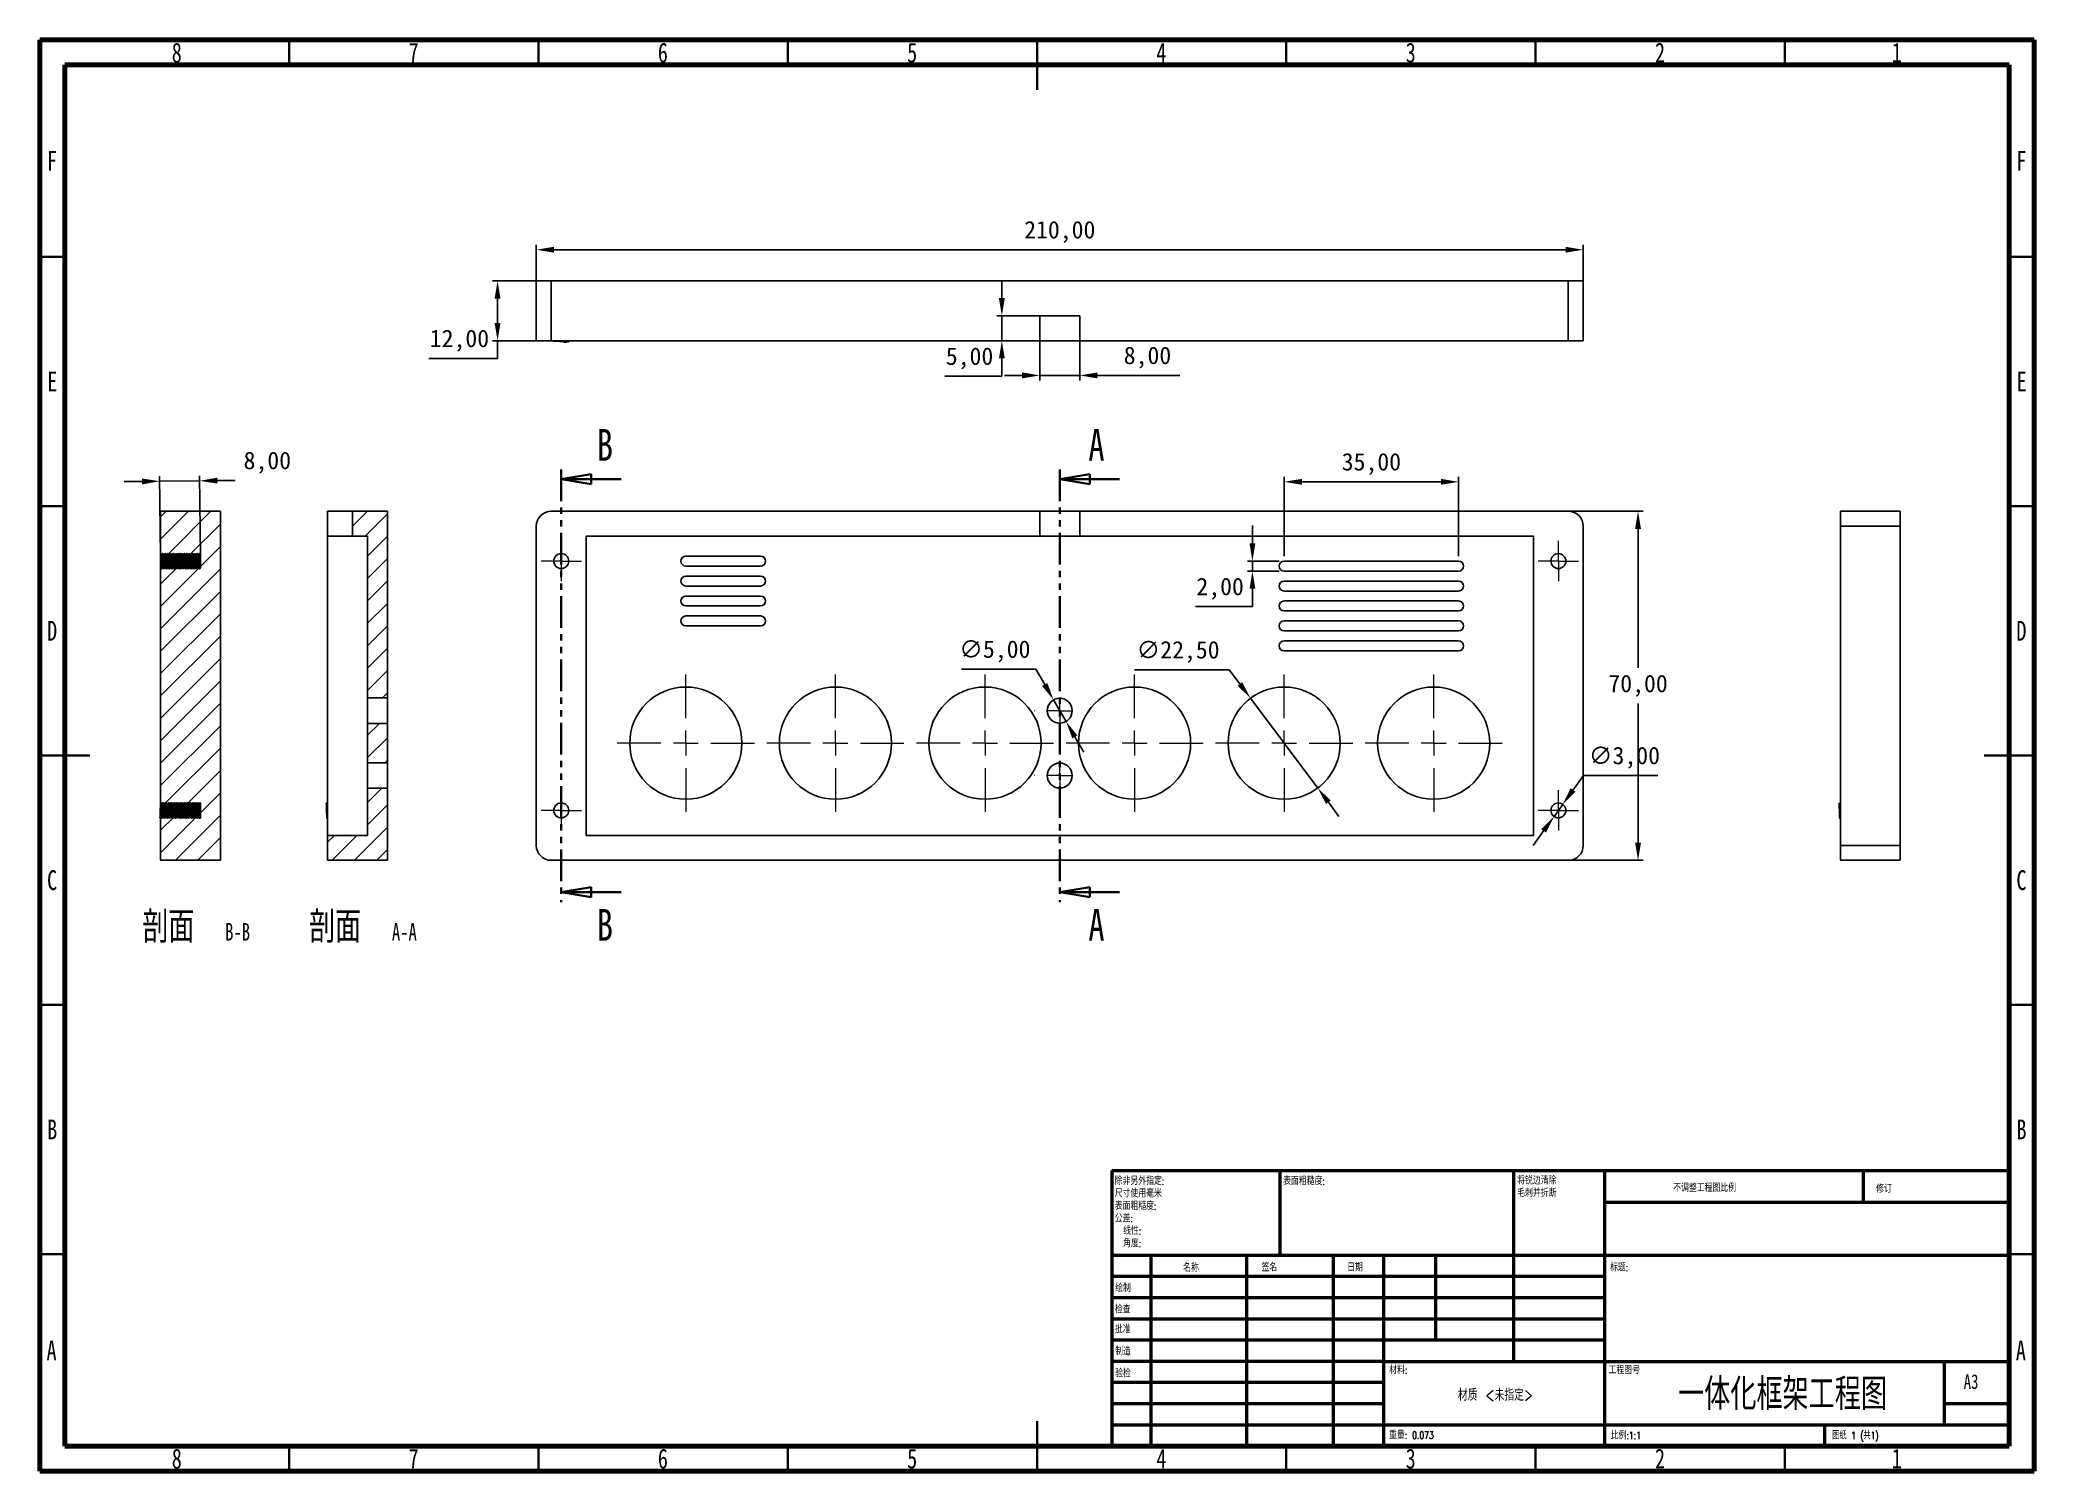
# Model space of a CAD drawing. Header units: millimetres. Extents: x 15 to 415, y 5 to 292.
import ezdxf

# ---------------------------------------------------------------- set-up
doc = ezdxf.new("R2010")
doc.units = ezdxf.units.MM
doc.header["$PDSIZE"] = -1
doc.linetypes.add('PHANTOM', pattern=[12.7, 6.35, -1.27, 1.27, -1.27, 1.27, -1.27])
doc.styles.add('SLDTEXTSTYLE0', font='TXT', dxfattribs={"width": 0.75})
doc.styles.add('SLDTEXTSTYLE1', font='TXT', dxfattribs={"width": 0.75, "bigfont": 'bigfont'})
doc.styles.add('SLDTEXTSTYLE2', font='TXT', dxfattribs={"width": 0.694444, "bigfont": 'bigfont'})
doc.styles.add('SLDTEXTSTYLE3', font='TXT', dxfattribs={"width": 0.7})
doc.dimstyles.new('ISO-25', dxfattribs={"dimtxt": 2.5, "dimasz": 2.5, "dimexe": 1.25, "dimexo": 0.625, "dimtad": 1, "dimtxsty": 'Standard', "dimcen": 2.5, "dimadec": 0, "dimazin": 0, "dimtfac": 1, "dimtmove": 0, "dimatfit": 3, "dimfxl": 0, "dimarcsym": 0})

msp = doc.modelspace()

# ---------------------------------------------------------------- texts
at = {"color": 7, "linetype": 'Continuous', "lineweight": 0}
for s, insert, char_height, attachment_point, style in [('8', (42.46, 291.434), 3.969, 2, 'SLDTEXTSTYLE0'), ('7', (89.96, 291.434), 3.969, 2, 'SLDTEXTSTYLE0'), ('6', (139.96, 291.434), 3.969, 2, 'SLDTEXTSTYLE0'), ('5', (189.96, 291.434), 3.969, 2, 'SLDTEXTSTYLE0'), ('4', (239.96, 291.434), 3.969, 2, 'SLDTEXTSTYLE0'), ('3', (289.96, 291.434), 3.969, 2, 'SLDTEXTSTYLE0'), ('2', (339.96, 291.434), 3.969, 2, 'SLDTEXTSTYLE0'), ('1', (387.46, 291.434), 3.969, 2, 'SLDTEXTSTYLE0'), ('F', (17.458, 269.745), 3.969, 2, 'SLDTEXTSTYLE0'), ('F', (412.458, 269.745), 3.969, 2, 'SLDTEXTSTYLE0'), ('E', (17.508, 225.495), 3.969, 2, 'SLDTEXTSTYLE0'), ('E', (412.508, 225.495), 3.969, 2, 'SLDTEXTSTYLE0'), ('D', (17.453, 175.495), 3.969, 2, 'SLDTEXTSTYLE0'), ('D', (412.453, 175.495), 3.969, 2, 'SLDTEXTSTYLE0'), ('C', (17.459, 125.495), 3.969, 2, 'SLDTEXTSTYLE0'), ('C', (412.459, 125.495), 3.969, 2, 'SLDTEXTSTYLE0'), ('B', (17.471, 75.495), 3.969, 2, 'SLDTEXTSTYLE0'), ('B', (412.471, 75.495), 3.969, 2, 'SLDTEXTSTYLE0'), ('\\M+1955C\\M+196CA\\M+19165糙\\M+19378:', (264.371, 63.919), 1.5, 1, 'SLDTEXTSTYLE1'), ('\\M+19573调\\M+190AE\\M+18D48\\M+192F6图\\M+194E4\\M+197E1', (342.615, 62.533), 1.5, 1, 'SLDTEXTSTYLE1'), ('\\M+18F43订', (383.328, 62.335), 1.5, 1, 'SLDTEXTSTYLE1'), ('\\M+196BC\\M+18FCC', (244.322, 46.501), 1.5, 1, 'SLDTEXTSTYLE1'), ('签\\M+196BC', (260.034, 46.562), 1.5, 1, 'SLDTEXTSTYLE1'), ('\\M+193FA\\M+18AFA', (277.215, 46.576), 1.5, 1, 'SLDTEXTSTYLE1'), ('标题:', (329.956, 46.576), 1.5, 1, 'SLDTEXTSTYLE1'), ('绘\\M+190A7', (230.685, 42.43), 1.5, 1, 'SLDTEXTSTYLE1'), ('检查', (230.624, 38.154), 1.5, 1, 'SLDTEXTSTYLE1'), ('\\M+194E1\\M+18F79', (230.622, 34.177), 1.5, 1, 'SLDTEXTSTYLE1'), ('A', (17.34, 31.184), 3.969, 2, 'SLDTEXTSTYLE0'), ('\\M+190A7\\M+191A2', (230.682, 29.734), 1.5, 1, 'SLDTEXTSTYLE1'), ('A', (412.34, 31.184), 3.969, 2, 'SLDTEXTSTYLE0'), ('验检', (230.677, 25.35), 1.5, 1, 'SLDTEXTSTYLE1'), ('\\M+18DDE\\M+197BF:', (285.646, 25.986), 1.5, 1, 'SLDTEXTSTYLE1'), ('\\M+18D48\\M+192F6图\\M+18D86', (329.629, 25.986), 1.5, 1, 'SLDTEXTSTYLE1'), ('\\M+188EA\\M+191CC\\M+189BB\\M+19E79\\M+189CB\\M+18D48\\M+192F6图', (364.538, 23.607), 6.35, 2, 'SLDTEXTSTYLE1'), ('A3', (400.871, 24.406), 2.9104, 1, 'SLDTEXTSTYLE0'), ('\\M+18DDE质 <\\M+196A2\\M+18E77\\M+192E8>', (306.966, 21.486), 2.38125, 2, 'SLDTEXTSTYLE1'), ('\\M+18F64\\M+197CA: 0.073', (285.618, 12.949), 1.4986, 1, 'SLDTEXTSTYLE1'), ('\\M+194E4\\M+197E1:1:1', (330.074, 12.9), 1.5, 1, 'SLDTEXTSTYLE1'), ('图纸 1 (\\M+18BA41)', (374.478, 12.9), 1.5, 1, 'SLDTEXTSTYLE2'), ('8', (42.46, 9.495), 3.969, 2, 'SLDTEXTSTYLE0'), ('7', (89.96, 9.495), 3.969, 2, 'SLDTEXTSTYLE0'), ('6', (139.96, 9.495), 3.969, 2, 'SLDTEXTSTYLE0'), ('5', (189.96, 9.495), 3.969, 2, 'SLDTEXTSTYLE0'), ('4', (239.96, 9.495), 3.969, 2, 'SLDTEXTSTYLE0'), ('3', (289.96, 9.495), 3.969, 2, 'SLDTEXTSTYLE0'), ('2', (339.96, 9.495), 3.969, 2, 'SLDTEXTSTYLE0'), ('1', (387.46, 9.495), 3.969, 2, 'SLDTEXTSTYLE0')]:
    msp.add_mtext(s, dxfattribs=dict(at, insert=insert, char_height=char_height, attachment_point=attachment_point, style=style))
at = {"color": 7, "linetype": 'Continuous', "char_height": 6.35, "attachment_point": 1, "style": 'SLDTEXTSTYLE0'}
for s, insert in [('B', (126.709, 213.971)), ('A', (225.308, 213.971)), ('B', (126.709, 117.723)), ('A', (225.308, 117.723))]:
    msp.add_mtext(s, dxfattribs=dict(at, insert=insert))

# ---------------------------------------------------------------- blocks, each defined once
blk = doc.blocks.new('SW_NOTE_0')
at = {"color": 0, "linetype": 'Continuous', "lineweight": 0, "char_height": 1.5, "attachment_point": 1, "style": 'SLDTEXTSTYLE1'}
for s, insert in [('\\M+18F9C\\M+194F1另\\M+18A4F\\M+18E77\\M+192E8:', (0, 1.93)), ('\\M+1955C\\M+196CA\\M+19165糙\\M+19378:', (0, -3.07)), ('\\M+18EDA\\M+190A1\\M+18E67\\M+19770\\M+19F7C\\M+195C4', (0, -0.57)), ('\\M+18CF6\\M+18DB7:', (0, -5.57)), ('线\\M+190AB:', (1.69, -8.07)), ('\\M+18A70\\M+19378:', (1.69, -10.57))]:
    blk.add_mtext(s, dxfattribs=dict(at, insert=insert))
blk = doc.blocks.new('SW_NOTE_1')
at = {"color": 0, "linetype": 'Continuous', "lineweight": 0, "char_height": 1.5, "attachment_point": 1, "style": 'SLDTEXTSTYLE1'}
for s, insert in [('\\M+18FAB锐边\\M+190B4\\M+18F9C', (0, 1.93)), ('\\M+196D1\\M+18E68\\M+19BF3\\M+190DC\\M+19266', (0, -0.57))]:
    blk.add_mtext(s, dxfattribs=dict(at, insert=insert))
blk = doc.blocks.new('SW_CENTERMARKSYMBOL_0')
at = {"color": 0, "linetype": 'Continuous', "lineweight": 0}
for p, q in [((0, 2.5), (0, 4.05)), ((-2.5, 0), (-4.05, 0)), ((0, 0), (-2.5, 0)), ((0, 0), (0, 2.5)), ((0, 0), (0, -2.5)), ((0, 0), (2.5, 0)), ((2.5, 0), (4.05, 0)), ((0, -2.5), (0, -4.05))]:
    blk.add_line(p, q, dxfattribs=at)
blk = doc.blocks.new('SW_CENTERMARKSYMBOL_1')
at = {"color": 0, "linetype": 'Continuous', "lineweight": 0}
for p, q in [((0, 2.5), (0, 4.05)), ((-2.5, 0), (-4.05, 0)), ((0, 0), (-2.5, 0)), ((0, 0), (0, 2.5)), ((0, 0), (0, -2.5)), ((0, 0), (2.5, 0)), ((2.5, 0), (4.05, 0)), ((0, -2.5), (0, -4.05))]:
    blk.add_line(p, q, dxfattribs=at)
blk = doc.blocks.new('SW_CENTERMARKSYMBOL_2')
at = {"color": 0, "linetype": 'Continuous', "lineweight": 0}
for p, q in [((0, 2.5), (0, 4.05)), ((-2.5, 0), (-4.05, 0)), ((0, 0), (-2.5, 0)), ((0, 0), (0, 2.5)), ((0, 0), (0, -2.5)), ((0, 0), (2.5, 0)), ((2.5, 0), (4.05, 0)), ((0, -2.5), (0, -4.05))]:
    blk.add_line(p, q, dxfattribs=at)
blk = doc.blocks.new('SW_CENTERMARKSYMBOL_3')
at = {"color": 0, "linetype": 'Continuous', "lineweight": 0}
for p, q in [((0, 2.5), (0, 4.05)), ((-2.5, 0), (-4.05, 0)), ((0, 0), (-2.5, 0)), ((0, 0), (0, 2.5)), ((0, 0), (0, -2.5)), ((0, 0), (2.5, 0)), ((2.5, 0), (4.05, 0)), ((0, -2.5), (0, -4.05))]:
    blk.add_line(p, q, dxfattribs=at)
blk = doc.blocks.new('SW_CENTERMARKSYMBOL_4')
at = {"color": 0, "linetype": 'Continuous', "lineweight": 0}
for p, q in [((0, 5), (0, 13.75)), ((-5, 0), (-13.75, 0)), ((0, 0), (-2.5, 0)), ((0, 0), (0, 2.5)), ((0, 0), (0, -2.5)), ((0, 0), (2.5, 0)), ((5, 0), (13.75, 0)), ((0, -5), (0, -13.75))]:
    blk.add_line(p, q, dxfattribs=at)
blk = doc.blocks.new('SW_CENTERMARKSYMBOL_5')
at = {"color": 0, "linetype": 'Continuous', "lineweight": 0}
for p, q in [((0, 5), (0, 5.05)), ((-5, 0), (-5.05, 0)), ((0, 0), (-2.5, 0)), ((0, 0), (0, 2.5)), ((0, 0), (0, -2.5)), ((0, 0), (2.5, 0)), ((5, 0), (5.05, 0)), ((0, -5), (0, -5.05))]:
    blk.add_line(p, q, dxfattribs=at)
blk = doc.blocks.new('SW_CENTERMARKSYMBOL_6')
at = {"color": 0, "linetype": 'Continuous', "lineweight": 0}
for p, q in [((0, 5), (0, 13.75)), ((-5, 0), (-13.75, 0)), ((0, 0), (-2.5, 0)), ((0, 0), (0, 2.5)), ((0, 0), (0, -2.5)), ((0, 0), (2.5, 0)), ((5, 0), (13.75, 0)), ((0, -5), (0, -13.75))]:
    blk.add_line(p, q, dxfattribs=at)
blk = doc.blocks.new('SW_CENTERMARKSYMBOL_7')
at = {"color": 0, "linetype": 'Continuous', "lineweight": 0}
for p, q in [((0, 5), (0, 13.75)), ((-5, 0), (-13.75, 0)), ((0, 0), (-2.5, 0)), ((0, 0), (0, 2.5)), ((0, 0), (0, -2.5)), ((0, 0), (2.5, 0)), ((5, 0), (13.75, 0)), ((0, -5), (0, -13.75))]:
    blk.add_line(p, q, dxfattribs=at)
blk = doc.blocks.new('SW_CENTERMARKSYMBOL_8')
at = {"color": 0, "linetype": 'Continuous', "lineweight": 0}
for p, q in [((0, 5), (0, 5.05)), ((-5, 0), (-5.05, 0)), ((0, 0), (-2.5, 0)), ((0, 0), (0, 2.5)), ((0, 0), (0, -2.5)), ((0, 0), (2.5, 0)), ((5, 0), (5.05, 0)), ((0, -5), (0, -5.05))]:
    blk.add_line(p, q, dxfattribs=at)
blk = doc.blocks.new('SW_CENTERMARKSYMBOL_9')
at = {"color": 0, "linetype": 'Continuous', "lineweight": 0}
for p, q in [((0, 5), (0, 13.75)), ((-5, 0), (-13.75, 0)), ((0, 0), (-2.5, 0)), ((0, 0), (0, 2.5)), ((0, 0), (0, -2.5)), ((0, 0), (2.5, 0)), ((5, 0), (13.75, 0)), ((0, -5), (0, -13.75))]:
    blk.add_line(p, q, dxfattribs=at)
blk = doc.blocks.new('SW_CENTERMARKSYMBOL_10')
at = {"color": 0, "linetype": 'Continuous', "lineweight": 0}
for p, q in [((0, 5), (0, 13.75)), ((-5, 0), (-13.75, 0)), ((0, 0), (-2.5, 0)), ((0, 0), (0, 2.5)), ((0, 0), (0, -2.5)), ((0, 0), (2.5, 0)), ((5, 0), (13.75, 0)), ((0, -5), (0, -13.75))]:
    blk.add_line(p, q, dxfattribs=at)
blk = doc.blocks.new('SW_CENTERMARKSYMBOL_11')
at = {"color": 0, "linetype": 'Continuous', "lineweight": 0}
for p, q in [((0, 5), (0, 13.75)), ((-5, 0), (-13.75, 0)), ((0, 0), (-2.5, 0)), ((0, 0), (0, 2.5)), ((0, 0), (0, -2.5)), ((0, 0), (2.5, 0)), ((5, 0), (13.75, 0)), ((0, -5), (0, -13.75))]:
    blk.add_line(p, q, dxfattribs=at)
blk = doc.blocks.new('_CLOSED')
at = {"color": 0, "linetype": 'ByBlock', "lineweight": -2}
for p, q in [((-1, 0.166667), (0, 0)), ((-1, 0.166667), (-1, -0.166667)), ((0, 0), (-1, -0.166667)), ((0, 0), (-1, 0))]:
    blk.add_line(p, q, dxfattribs=at)
blk = doc.blocks.new('SW_NOTE_2')
at = {"color": 0, "linetype": 'Continuous', "lineweight": 0, "attachment_point": 2}
for s, insert, char_height, style in [('\\M+19655\\M+196CA', (8.33, 8.19), 6.35, 'SLDTEXTSTYLE1'), ('A-A', (22.23, 5.8), 3.5, 'SLDTEXTSTYLE3')]:
    blk.add_mtext(s, dxfattribs=dict(at, insert=insert, char_height=char_height, style=style))
blk = doc.blocks.new('SW_NOTE_3')
at = {"color": 0, "linetype": 'Continuous', "lineweight": 0, "attachment_point": 2}
for s, insert, char_height, style in [('\\M+19655\\M+196CA', (8.33, 8.19), 6.35, 'SLDTEXTSTYLE1'), ('B-B', (22.23, 5.8), 3.5, 'SLDTEXTSTYLE3')]:
    blk.add_mtext(s, dxfattribs=dict(at, insert=insert, char_height=char_height, style=style))
blk = doc.blocks.new('*D18')
at = {"color": 0, "lineweight": -2, "transparency": 16777216}
for p, q in [((114.57, 238.68), (114.57, 250.92)), ((118.13, 249.92), (321.01, 249.92)), ((324.57, 238.68), (324.57, 250.92))]:
    blk.add_line(p, q, dxfattribs=at)
at = {"color": 0, "transparency": 16777216}
for points in [[(118.13, 250.51), (118.13, 249.33), (114.57, 249.92)], [(321.01, 250.51), (321.01, 249.33), (324.57, 249.92)]]:
    blk.add_solid(points, dxfattribs=at)
at = {"layer": 'Defpoints', "color": 0, "transparency": 16777216}
for p in [(324.57, 249.92), (114.57, 237.68), (324.57, 237.68)]:
    blk.add_point(p, dxfattribs=at)
at = {"color": 0, "transparency": 16777216, "insert": (219.57, 253.48), "char_height": 3.5, "attachment_point": 5}
blk.add_mtext('210,00', dxfattribs=at)
blk = doc.blocks.new('*D19')
at = {"color": 0, "lineweight": -2, "transparency": 16777216}
for p, q in [((218.57, 243.68), (105.8, 243.68)), ((106.8, 240.12), (106.8, 235.23)), ((106.8, 228.12), (93.03, 228.12)), ((218.57, 231.68), (105.8, 231.68)), ((106.8, 231.68), (106.8, 228.12))]:
    blk.add_line(p, q, dxfattribs=at)
at = {"color": 0, "transparency": 16777216}
for points in [[(106.21, 240.12), (107.39, 240.12), (106.8, 243.68)], [(106.21, 235.23), (107.39, 235.23), (106.8, 231.68)]]:
    blk.add_solid(points, dxfattribs=at)
at = {"layer": 'Defpoints', "color": 0, "transparency": 16777216}
for p in [(219.57, 243.68), (106.8, 231.68), (219.57, 231.68)]:
    blk.add_point(p, dxfattribs=at)
at = {"color": 0, "transparency": 16777216, "insert": (99.15, 231.69), "char_height": 3.5, "attachment_point": 5}
blk.add_mtext('12,00', dxfattribs=at)
blk = doc.blocks.new('*D20')
at = {"color": 0, "lineweight": -2, "transparency": 16777216}
for p, q in [((273.57, 197.48), (336.56, 197.48)), ((335.56, 193.93), (335.56, 166.05)), ((335.56, 131.04), (335.56, 158.92)), ((273.57, 127.48), (336.56, 127.48))]:
    blk.add_line(p, q, dxfattribs=at)
at = {"color": 0, "transparency": 16777216}
for points in [[(334.96, 193.93), (336.15, 193.93), (335.56, 197.48)], [(334.96, 131.04), (336.15, 131.04), (335.56, 127.48)]]:
    blk.add_solid(points, dxfattribs=at)
at = {"layer": 'Defpoints', "color": 0, "transparency": 16777216}
for p in [(272.57, 197.48), (272.57, 127.48), (335.56, 127.48)]:
    blk.add_point(p, dxfattribs=at)
at = {"color": 0, "transparency": 16777216, "insert": (335.56, 162.48), "char_height": 3.5, "attachment_point": 5}
blk.add_mtext('70,00', dxfattribs=at)
blk = doc.blocks.new('*D21')
at = {"color": 0, "lineweight": -2, "transparency": 16777216}
for p, q in [((234.54, 165.68), (253.57, 165.68)), ((253.57, 165.68), (255.7, 162.84)), ((271.31, 141.98), (257.83, 159.99)), ((273.44, 139.13), (275.57, 136.28))]:
    blk.add_line(p, q, dxfattribs=at)
at = {"color": 0, "transparency": 16777216}
for points in [[(256.17, 163.19), (255.22, 162.48), (257.83, 159.99)], [(273.92, 139.48), (272.97, 138.77), (271.31, 141.98)]]:
    blk.add_solid(points, dxfattribs=at)
at = {"layer": 'Defpoints', "color": 0, "transparency": 16777216}
for p in [(257.83, 159.99), (271.31, 141.98)]:
    blk.add_point(p, dxfattribs=at)
at = {"color": 0, "transparency": 16777216, "insert": (243.29, 169.25), "char_height": 3.5, "attachment_point": 5}
blk.add_mtext('∅22,50', dxfattribs=at)
blk = doc.blocks.new('*D22')
at = {"color": 0, "lineweight": -2, "transparency": 16777216}
for p, q in [((258.21, 191.04), (258.21, 194.59)), ((263.57, 187.48), (257.21, 187.48)), ((263.57, 185.48), (257.21, 185.48)), ((258.21, 187.48), (258.21, 185.48)), ((258.21, 181.93), (258.21, 178.37)), ((258.21, 178.37), (246.77, 178.37))]:
    blk.add_line(p, q, dxfattribs=at)
at = {"color": 0, "transparency": 16777216}
for points in [[(257.62, 191.04), (258.8, 191.04), (258.21, 187.48)], [(257.62, 181.93), (258.8, 181.93), (258.21, 185.48)]]:
    blk.add_solid(points, dxfattribs=at)
at = {"layer": 'Defpoints', "color": 0, "transparency": 16777216}
for p in [(258.21, 185.48), (264.57, 187.48), (264.57, 185.48)]:
    blk.add_point(p, dxfattribs=at)
at = {"color": 0, "transparency": 16777216, "insert": (251.73, 181.94), "char_height": 3.5, "attachment_point": 5}
blk.add_mtext('2,00', dxfattribs=at)
blk = doc.blocks.new('*D23')
at = {"color": 0, "lineweight": -2, "transparency": 16777216}
for p, q in [((264.57, 188.48), (264.57, 204.38)), ((299.57, 188.48), (299.57, 204.38)), ((268.13, 203.38), (296.01, 203.38))]:
    blk.add_line(p, q, dxfattribs=at)
at = {"color": 0, "transparency": 16777216}
for points in [[(268.13, 203.97), (268.13, 202.79), (264.57, 203.38)], [(296.01, 203.97), (296.01, 202.79), (299.57, 203.38)]]:
    blk.add_solid(points, dxfattribs=at)
at = {"layer": 'Defpoints', "color": 0, "transparency": 16777216}
for p in [(299.57, 203.38), (264.57, 187.48), (299.57, 187.48)]:
    blk.add_point(p, dxfattribs=at)
at = {"color": 0, "transparency": 16777216, "insert": (282.07, 206.95), "char_height": 3.5, "attachment_point": 5}
blk.add_mtext('35,00', dxfattribs=at)
blk = doc.blocks.new('*D24')
at = {"color": 0, "lineweight": -2, "transparency": 16777216}
for p, q in [((39.19, 188.48), (39.02, 204.5)), ((47.19, 188.57), (47.02, 204.58)), ((35.47, 203.46), (31.92, 203.42)), ((39.03, 203.5), (47.03, 203.58)), ((50.59, 203.62), (54.14, 203.66))]:
    blk.add_line(p, q, dxfattribs=at)
at = {"color": 0, "transparency": 16777216}
for points in [[(35.47, 204.05), (35.48, 202.86), (39.03, 203.5)], [(50.58, 204.21), (50.59, 203.03), (47.03, 203.58)]]:
    blk.add_solid(points, dxfattribs=at)
at = {"layer": 'Defpoints', "color": 0, "transparency": 16777216}
for p in [(47.03, 203.58), (39.2, 187.48), (47.2, 187.57)]:
    blk.add_point(p, dxfattribs=at)
at = {"color": 0, "transparency": 16777216, "insert": (60.62, 207.22), "char_height": 3.5, "attachment_point": 5}
blk.add_mtext('8,00', dxfattribs=at)
blk = doc.blocks.new('*D25')
at = {"color": 0, "lineweight": -2, "transparency": 16777216}
for p, q in [((207.95, 240.23), (207.95, 243.79)), ((218.57, 236.68), (206.95, 236.68)), ((207.95, 236.68), (207.95, 231.68)), ((218.57, 231.68), (206.95, 231.68)), ((207.95, 228.12), (207.95, 224.57)), ((207.95, 224.57), (196.51, 224.57))]:
    blk.add_line(p, q, dxfattribs=at)
at = {"color": 0, "transparency": 16777216}
for points in [[(207.36, 240.23), (208.54, 240.23), (207.95, 236.68)], [(207.36, 228.12), (208.54, 228.12), (207.95, 231.68)]]:
    blk.add_solid(points, dxfattribs=at)
at = {"layer": 'Defpoints', "color": 0, "transparency": 16777216}
for p in [(219.57, 236.68), (207.95, 231.68), (219.57, 231.68)]:
    blk.add_point(p, dxfattribs=at)
at = {"color": 0, "transparency": 16777216, "insert": (201.47, 228.13), "char_height": 3.5, "attachment_point": 5}
blk.add_mtext('5,00', dxfattribs=at)
blk = doc.blocks.new('*D26')
at = {"color": 0, "lineweight": -2, "transparency": 16777216}
for p, q in [((215.57, 233.18), (215.57, 223.72)), ((223.57, 233.18), (223.57, 223.72)), ((212.01, 224.72), (208.46, 224.72)), ((215.57, 224.72), (223.57, 224.72)), ((227.13, 224.72), (243.65, 224.72))]:
    blk.add_line(p, q, dxfattribs=at)
at = {"color": 0, "transparency": 16777216}
for points in [[(212.01, 225.32), (212.01, 224.13), (215.57, 224.72)], [(227.13, 225.32), (227.13, 224.13), (223.57, 224.72)]]:
    blk.add_solid(points, dxfattribs=at)
at = {"layer": 'Defpoints', "color": 0, "transparency": 16777216}
for p in [(215.57, 234.18), (223.57, 234.18), (223.57, 224.72)]:
    blk.add_point(p, dxfattribs=at)
at = {"color": 0, "transparency": 16777216, "insert": (237.16, 228.29), "char_height": 3.5, "attachment_point": 5}
blk.add_mtext('8,00', dxfattribs=at)
blk = doc.blocks.new('*D29')
at = {"color": 0, "lineweight": -2, "transparency": 16777216}
for p, q in [((199.83, 165.81), (214.77, 165.81)), ((214.77, 165.81), (216.55, 162.73)), ((220.82, 155.32), (218.32, 159.65)), ((222.59, 152.24), (224.37, 149.16))]:
    blk.add_line(p, q, dxfattribs=at)
at = {"color": 0, "transparency": 16777216}
for points in [[(217.06, 163.03), (216.03, 162.43), (218.32, 159.65)], [(223.11, 152.53), (222.08, 151.94), (220.82, 155.32)]]:
    blk.add_solid(points, dxfattribs=at)
at = {"layer": 'Defpoints', "color": 0, "transparency": 16777216}
for p in [(218.32, 159.65), (220.82, 155.32)]:
    blk.add_point(p, dxfattribs=at)
at = {"color": 0, "transparency": 16777216, "insert": (206.54, 169.38), "char_height": 3.5, "attachment_point": 5}
blk.add_mtext('∅5,00', dxfattribs=at)
blk = doc.blocks.new('*D30')
at = {"color": 0, "lineweight": -2, "transparency": 16777216}
for p, q in [((324.59, 144.48), (322.52, 141.59)), ((339.53, 144.48), (324.59, 144.48)), ((318.7, 136.26), (320.44, 138.7)), ((316.62, 133.37), (314.55, 130.48))]:
    blk.add_line(p, q, dxfattribs=at)
at = {"color": 0, "transparency": 16777216}
for points in [[(322.03, 141.94), (323, 141.25), (320.44, 138.7)], [(316.14, 133.72), (317.11, 133.03), (318.7, 136.26)]]:
    blk.add_solid(points, dxfattribs=at)
at = {"layer": 'Defpoints', "color": 0, "transparency": 16777216}
for p in [(318.7, 136.26), (320.44, 138.7)]:
    blk.add_point(p, dxfattribs=at)
at = {"color": 0, "transparency": 16777216, "insert": (332.82, 148.05), "char_height": 3.5, "attachment_point": 5}
blk.add_mtext('∅3,00', dxfattribs=at)

# ---------------------------------------------------------------- dimensions: what is measured, and where the dimension line sits
for base, p1, p2, picture, middle in [((324.57, 249.918), (114.57, 237.678), (324.57, 237.678), '*D18', (219.57, 253.483)), ((223.57, 224.724), (215.57, 234.178), (223.57, 234.178), '*D26', (237.164, 228.29)), ((299.57, 203.381), (264.57, 187.483), (299.57, 187.483), '*D23', (282.07, 206.947))]:
    dim = msp.add_linear_dim(base=base, p1=p1, p2=p2, dimstyle='ISO-25', override={"dimtxt": 3.5, "dimasz": 3.556, "dimexe": 1, "dimexo": 1, "dimgap": 1.524, "dimtih": 1, "dimtoh": 1, "dimzin": 0, "dimadec": 2, "dimtzin": 0})
    dim.commit()
    dim.dimension.update_dxf_attribs({"geometry": picture, "text_midpoint": middle})
for base, p1, p2, picture, middle in [((106.801, 231.678), (219.57, 243.678), (219.57, 231.678), '*D19', (99.152, 231.688)), ((207.949, 231.678), (219.57, 236.678), (219.57, 231.678), '*D25', (201.467, 228.132)), ((335.556, 127.483), (272.57, 197.483), (272.57, 127.483), '*D20', (335.556, 162.483)), ((258.21, 185.483), (264.57, 187.483), (264.57, 185.483), '*D22', (251.728, 181.936))]:
    dim = msp.add_linear_dim(base=base, p1=p1, p2=p2, angle=90, dimstyle='ISO-25', override={"dimtxt": 3.5, "dimasz": 3.556, "dimexe": 1, "dimexo": 1, "dimgap": 1.524, "dimtih": 1, "dimtoh": 1, "dimzin": 0, "dimadec": 2, "dimtzin": 0})
    dim.commit()
    dim.dimension.update_dxf_attribs({"geometry": picture, "text_midpoint": middle})
dim = msp.add_aligned_dim(p1=(39.203, 187.483), p2=(47.203, 187.569), distance=16.014, dimstyle='ISO-25', override={"dimtxt": 3.5, "dimasz": 3.556, "dimexe": 1, "dimexo": 1, "dimgap": 1.524, "dimtih": 1, "dimtoh": 1, "dimzin": 0, "dimadec": 2, "dimtzin": 0})
dim.commit()
dim.dimension.update_dxf_attribs({"geometry": '*D24', "text_midpoint": (60.624, 207.223)})
for p1, p2, picture, middle in [((220.819, 155.317), (218.321, 159.649), '*D29', (206.537, 165.81)), ((271.311, 141.976), (257.829, 159.99), '*D21', (243.294, 165.684)), ((318.696, 136.264), (320.444, 138.702), '*D30', (332.82, 144.482))]:
    dim = msp.add_diameter_dim_2p(p1=p1, p2=p2, dimstyle='ISO-25', override={"dimtxt": 3.5, "dimasz": 3.556, "dimexe": 1, "dimexo": 1, "dimgap": 1.524, "dimtih": 1, "dimtoh": 1, "dimzin": 0, "dimadec": 2, "dimtzin": 0})
    dim.commit()
    dim.dimension.update_dxf_attribs({"geometry": picture, "text_midpoint": middle, "dimtype": 163})

# ---------------------------------------------------------------- hatches: boundary and pattern name
at = {"linetype": 'Continuous', "lineweight": 18}
h = msp.add_hatch(dxfattribs=at)
h.set_pattern_fill('ANSI31', angle=3e-322, style=0)
edge = h.paths.add_edge_path(flags=0)
edge.add_line((39.778, 188.861), (39.878, 189.034))
edge.add_line((39.878, 189.034), (40.016, 188.861))
edge.add_line((40.016, 188.861), (40.096, 188.861))
edge.add_line((40.096, 188.861), (40.196, 189.034))
edge.add_line((40.196, 189.034), (40.334, 188.861))
edge.add_line((40.334, 188.861), (40.413, 188.861))
edge.add_line((40.413, 188.861), (40.513, 189.034))
edge.add_line((40.513, 189.034), (40.651, 188.861))
edge.add_line((40.651, 188.861), (40.731, 188.861))
edge.add_line((40.731, 188.861), (40.831, 189.034))
edge.add_line((40.831, 189.034), (40.969, 188.861))
edge.add_line((40.969, 188.861), (41.048, 188.861))
edge.add_line((41.048, 188.861), (41.148, 189.034))
edge.add_line((41.148, 189.034), (41.286, 188.861))
edge.add_line((41.286, 188.861), (41.366, 188.861))
edge.add_line((41.366, 188.861), (41.466, 189.034))
edge.add_line((41.466, 189.034), (41.604, 188.861))
edge.add_line((41.604, 188.861), (41.683, 188.861))
edge.add_line((41.683, 188.861), (41.783, 189.034))
edge.add_line((41.783, 189.034), (41.921, 188.861))
edge.add_line((41.921, 188.861), (42.001, 188.861))
edge.add_line((42.001, 188.861), (42.101, 189.034))
edge.add_line((42.101, 189.034), (42.239, 188.861))
edge.add_line((42.239, 188.861), (42.318, 188.861))
edge.add_line((42.318, 188.861), (42.418, 189.034))
edge.add_line((42.418, 189.034), (42.556, 188.861))
edge.add_line((42.556, 188.861), (42.636, 188.861))
edge.add_line((42.636, 188.861), (42.736, 189.034))
edge.add_line((42.736, 189.034), (42.874, 188.861))
edge.add_line((42.874, 188.861), (42.953, 188.861))
edge.add_line((42.953, 188.861), (43.053, 189.034))
edge.add_line((43.053, 189.034), (43.191, 188.861))
edge.add_line((43.191, 188.861), (43.271, 188.861))
edge.add_line((43.271, 188.861), (43.371, 189.034))
edge.add_line((43.371, 189.034), (43.509, 188.861))
edge.add_line((43.509, 188.861), (43.588, 188.861))
edge.add_line((43.588, 188.861), (43.688, 189.034))
edge.add_line((43.688, 189.034), (43.826, 188.861))
edge.add_line((43.826, 188.861), (43.906, 188.861))
edge.add_line((43.906, 188.861), (44.006, 189.034))
edge.add_line((44.006, 189.034), (44.144, 188.861))
edge.add_line((44.144, 188.861), (44.223, 188.861))
edge.add_line((44.223, 188.861), (44.323, 189.034))
edge.add_line((44.323, 189.034), (44.461, 188.861))
edge.add_line((44.461, 188.861), (44.541, 188.861))
edge.add_line((44.541, 188.861), (44.641, 189.034))
edge.add_line((44.641, 189.034), (44.779, 188.861))
edge.add_line((44.779, 188.861), (44.858, 188.861))
edge.add_line((44.858, 188.861), (44.958, 189.034))
edge.add_line((44.958, 189.034), (45.096, 188.861))
edge.add_line((45.096, 188.861), (45.176, 188.861))
edge.add_line((45.176, 188.861), (45.276, 189.034))
edge.add_line((45.276, 189.034), (45.414, 188.861))
edge.add_line((45.414, 188.861), (45.493, 188.861))
edge.add_line((45.493, 188.861), (45.593, 189.034))
edge.add_line((45.593, 189.034), (45.731, 188.861))
edge.add_line((45.731, 188.861), (45.811, 188.861))
edge.add_line((45.811, 188.861), (45.911, 189.034))
edge.add_line((45.911, 189.034), (46.049, 188.861))
edge.add_line((46.049, 188.861), (46.128, 188.861))
edge.add_line((46.128, 188.861), (46.228, 189.034))
edge.add_line((46.228, 189.034), (46.366, 188.861))
edge.add_line((46.366, 188.861), (46.446, 188.861))
edge.add_line((46.446, 188.861), (46.546, 189.034))
edge.add_line((46.546, 189.034), (46.684, 188.861))
edge.add_line((46.684, 188.861), (46.763, 188.861))
edge.add_line((46.763, 188.861), (46.863, 189.034))
edge.add_line((46.863, 189.034), (47.001, 188.861))
edge.add_line((47.001, 188.861), (47.081, 188.861))
edge.add_line((47.081, 188.861), (47.181, 189.034))
edge.add_line((47.181, 189.034), (47.203, 186.104))
edge.add_line((47.203, 186.104), (47.16, 186.104))
edge.add_line((47.16, 186.104), (47.061, 185.933))
edge.add_line((47.061, 185.933), (47.019, 185.933))
edge.add_line((47.019, 185.933), (46.922, 186.104))
edge.add_line((46.922, 186.104), (46.842, 186.104))
edge.add_line((46.842, 186.104), (46.743, 185.933))
edge.add_line((46.743, 185.933), (46.705, 185.933))
edge.add_line((46.705, 185.933), (46.604, 186.104))
edge.add_line((46.604, 186.104), (46.525, 186.104))
edge.add_line((46.525, 186.104), (46.426, 185.933))
edge.add_line((46.426, 185.933), (46.384, 185.933))
edge.add_line((46.384, 185.933), (46.287, 186.104))
edge.add_line((46.287, 186.104), (46.207, 186.104))
edge.add_line((46.207, 186.104), (46.108, 185.933))
edge.add_line((46.108, 185.933), (46.067, 185.933))
edge.add_line((46.067, 185.933), (45.969, 186.104))
edge.add_line((45.969, 186.104), (45.89, 186.104))
edge.add_line((45.89, 186.104), (45.791, 185.933))
edge.add_line((45.791, 185.933), (45.751, 185.933))
edge.add_line((45.751, 185.933), (45.652, 186.104))
edge.add_line((45.652, 186.104), (45.572, 186.104))
edge.add_line((45.572, 186.104), (45.473, 185.933))
edge.add_line((45.473, 185.933), (45.432, 185.933))
edge.add_line((45.432, 185.933), (45.334, 186.104))
edge.add_line((45.334, 186.104), (45.255, 186.104))
edge.add_line((45.255, 186.104), (45.156, 185.933))
edge.add_line((45.156, 185.933), (45.116, 185.933))
edge.add_line((45.116, 185.933), (45.017, 186.104))
edge.add_line((45.017, 186.104), (44.937, 186.104))
edge.add_line((44.937, 186.104), (44.838, 185.933))
edge.add_line((44.838, 185.933), (44.798, 185.933))
edge.add_line((44.798, 185.933), (44.699, 186.104))
edge.add_line((44.699, 186.104), (44.62, 186.104))
edge.add_line((44.62, 186.104), (44.521, 185.933))
edge.add_line((44.521, 185.933), (44.481, 185.933))
edge.add_line((44.481, 185.933), (44.382, 186.104))
edge.add_line((44.382, 186.104), (44.302, 186.104))
edge.add_line((44.302, 186.104), (44.203, 185.933))
edge.add_line((44.203, 185.933), (44.164, 185.933))
edge.add_line((44.164, 185.933), (44.064, 186.104))
edge.add_line((44.064, 186.104), (43.985, 186.104))
edge.add_line((43.985, 186.104), (43.886, 185.933))
edge.add_line((43.886, 185.933), (43.846, 185.933))
edge.add_line((43.846, 185.933), (43.747, 186.104))
edge.add_line((43.747, 186.104), (43.667, 186.104))
edge.add_line((43.667, 186.104), (43.568, 185.933))
edge.add_line((43.568, 185.933), (43.529, 185.933))
edge.add_line((43.529, 185.933), (43.429, 186.104))
edge.add_line((43.429, 186.104), (43.35, 186.104))
edge.add_line((43.35, 186.104), (43.251, 185.933))
edge.add_line((43.251, 185.933), (43.209, 185.933))
edge.add_line((43.209, 185.933), (43.112, 186.104))
edge.add_line((43.112, 186.104), (43.032, 186.104))
edge.add_line((43.032, 186.104), (42.933, 185.933))
edge.add_line((42.933, 185.933), (42.896, 185.933))
edge.add_line((42.896, 185.933), (42.794, 186.104))
edge.add_line((42.794, 186.104), (42.715, 186.104))
edge.add_line((42.715, 186.104), (42.616, 185.933))
edge.add_line((42.616, 185.933), (42.576, 185.933))
edge.add_line((42.576, 185.933), (42.477, 186.104))
edge.add_line((42.477, 186.104), (42.397, 186.104))
edge.add_line((42.397, 186.104), (42.298, 185.933))
edge.add_line((42.298, 185.933), (42.257, 185.933))
edge.add_line((42.257, 185.933), (42.159, 186.104))
edge.add_line((42.159, 186.104), (42.08, 186.104))
edge.add_line((42.08, 186.104), (41.981, 185.933))
edge.add_line((41.981, 185.933), (41.938, 185.933))
edge.add_line((41.938, 185.933), (41.842, 186.104))
edge.add_line((41.842, 186.104), (41.762, 186.104))
edge.add_line((41.762, 186.104), (41.663, 185.933))
edge.add_line((41.663, 185.933), (41.625, 185.933))
edge.add_line((41.625, 185.933), (41.524, 186.104))
edge.add_line((41.524, 186.104), (41.445, 186.104))
edge.add_line((41.445, 186.104), (41.346, 185.933))
edge.add_line((41.346, 185.933), (41.306, 185.933))
edge.add_line((41.306, 185.933), (41.207, 186.104))
edge.add_line((41.207, 186.104), (41.127, 186.104))
edge.add_line((41.127, 186.104), (41.028, 185.933))
edge.add_line((41.028, 185.933), (40.991, 185.933))
edge.add_line((40.991, 185.933), (40.889, 186.104))
edge.add_line((40.889, 186.104), (40.81, 186.104))
edge.add_line((40.81, 186.104), (40.711, 185.933))
edge.add_line((40.711, 185.933), (40.673, 185.933))
edge.add_line((40.673, 185.933), (40.572, 186.104))
edge.add_line((40.572, 186.104), (40.492, 186.104))
edge.add_line((40.492, 186.104), (40.393, 185.933))
edge.add_line((40.393, 185.933), (40.356, 185.933))
edge.add_line((40.356, 185.933), (40.254, 186.104))
edge.add_line((40.254, 186.104), (40.175, 186.104))
edge.add_line((40.175, 186.104), (40.076, 185.933))
edge.add_line((40.076, 185.933), (40.037, 185.933))
edge.add_line((40.037, 185.933), (39.937, 186.104))
edge.add_line((39.937, 186.104), (39.857, 186.104))
edge.add_line((39.857, 186.104), (39.758, 185.933))
edge.add_line((39.758, 185.933), (39.719, 185.933))
edge.add_line((39.719, 185.933), (39.619, 186.104))
edge.add_line((39.619, 186.104), (39.54, 186.104))
edge.add_line((39.54, 186.104), (39.441, 185.933))
edge.add_line((39.441, 185.933), (39.203, 185.933))
edge.add_line((39.203, 185.933), (39.203, 139.033))
edge.add_line((39.203, 139.033), (39.225, 139.033))
edge.add_line((39.225, 139.033), (39.325, 138.861))
edge.add_line((39.325, 138.861), (39.404, 138.861))
edge.add_line((39.404, 138.861), (39.503, 139.033))
edge.add_line((39.503, 139.033), (39.545, 139.033))
edge.add_line((39.545, 139.033), (39.642, 138.861))
edge.add_line((39.642, 138.861), (39.721, 138.861))
edge.add_line((39.721, 138.861), (39.821, 139.033))
edge.add_line((39.821, 139.033), (39.862, 139.033))
edge.add_line((39.862, 139.033), (39.96, 138.861))
edge.add_line((39.96, 138.861), (40.039, 138.861))
edge.add_line((40.039, 138.861), (40.138, 139.033))
edge.add_line((40.138, 139.033), (40.177, 139.033))
edge.add_line((40.177, 139.033), (40.277, 138.861))
edge.add_line((40.277, 138.861), (40.356, 138.861))
edge.add_line((40.356, 138.861), (40.456, 139.033))
edge.add_line((40.456, 139.033), (40.496, 139.033))
edge.add_line((40.496, 139.033), (40.595, 138.861))
edge.add_line((40.595, 138.861), (40.674, 138.861))
edge.add_line((40.674, 138.861), (40.773, 139.033))
edge.add_line((40.773, 139.033), (40.813, 139.033))
edge.add_line((40.813, 139.033), (40.912, 138.861))
edge.add_line((40.912, 138.861), (40.991, 138.861))
edge.add_line((40.991, 138.861), (41.091, 139.033))
edge.add_line((41.091, 139.033), (41.13, 139.033))
edge.add_line((41.13, 139.033), (41.23, 138.861))
edge.add_line((41.23, 138.861), (41.309, 138.861))
edge.add_line((41.309, 138.861), (41.408, 139.033))
edge.add_line((41.408, 139.033), (41.45, 139.033))
edge.add_line((41.45, 139.033), (41.547, 138.861))
edge.add_line((41.547, 138.861), (41.626, 138.861))
edge.add_line((41.626, 138.861), (41.726, 139.033))
edge.add_line((41.726, 139.033), (41.765, 139.033))
edge.add_line((41.765, 139.033), (41.865, 138.861))
edge.add_line((41.865, 138.861), (41.944, 138.861))
edge.add_line((41.944, 138.861), (42.043, 139.033))
edge.add_line((42.043, 139.033), (42.084, 139.033))
edge.add_line((42.084, 139.033), (42.182, 138.861))
edge.add_line((42.182, 138.861), (42.261, 138.861))
edge.add_line((42.261, 138.861), (42.361, 139.033))
edge.add_line((42.361, 139.033), (42.398, 139.033))
edge.add_line((42.398, 139.033), (42.5, 138.861))
edge.add_line((42.5, 138.861), (42.579, 138.861))
edge.add_line((42.579, 138.861), (42.678, 139.033))
edge.add_line((42.678, 139.033), (42.716, 139.033))
edge.add_line((42.716, 139.033), (42.817, 138.861))
edge.add_line((42.817, 138.861), (42.896, 138.861))
edge.add_line((42.896, 138.861), (42.996, 139.033))
edge.add_line((42.996, 139.033), (43.035, 139.033))
edge.add_line((43.035, 139.033), (43.135, 138.861))
edge.add_line((43.135, 138.861), (43.214, 138.861))
edge.add_line((43.214, 138.861), (43.313, 139.033))
edge.add_line((43.313, 139.033), (43.356, 139.033))
edge.add_line((43.356, 139.033), (43.452, 138.861))
edge.add_line((43.452, 138.861), (43.531, 138.861))
edge.add_line((43.531, 138.861), (43.631, 139.033))
edge.add_line((43.631, 139.033), (43.67, 139.033))
edge.add_line((43.67, 139.033), (43.77, 138.861))
edge.add_line((43.77, 138.861), (43.849, 138.861))
edge.add_line((43.849, 138.861), (43.948, 139.033))
edge.add_line((43.948, 139.033), (43.987, 139.033))
edge.add_line((43.987, 139.033), (44.087, 138.861))
edge.add_line((44.087, 138.861), (44.166, 138.861))
edge.add_line((44.166, 138.861), (44.266, 139.033))
edge.add_line((44.266, 139.033), (44.305, 139.033))
edge.add_line((44.305, 139.033), (44.405, 138.861))
edge.add_line((44.405, 138.861), (44.484, 138.861))
edge.add_line((44.484, 138.861), (44.583, 139.033))
edge.add_line((44.583, 139.033), (44.625, 139.033))
edge.add_line((44.625, 139.033), (44.722, 138.861))
edge.add_line((44.722, 138.861), (44.801, 138.861))
edge.add_line((44.801, 138.861), (44.901, 139.033))
edge.add_line((44.901, 139.033), (44.94, 139.033))
edge.add_line((44.94, 139.033), (45.04, 138.861))
edge.add_line((45.04, 138.861), (45.119, 138.861))
edge.add_line((45.119, 138.861), (45.218, 139.033))
edge.add_line((45.218, 139.033), (45.256, 139.033))
edge.add_line((45.256, 139.033), (45.357, 138.861))
edge.add_line((45.357, 138.861), (45.436, 138.861))
edge.add_line((45.436, 138.861), (45.536, 139.033))
edge.add_line((45.536, 139.033), (45.577, 139.033))
edge.add_line((45.577, 139.033), (45.675, 138.861))
edge.add_line((45.675, 138.861), (45.754, 138.861))
edge.add_line((45.754, 138.861), (45.853, 139.033))
edge.add_line((45.853, 139.033), (45.89, 139.033))
edge.add_line((45.89, 139.033), (45.992, 138.861))
edge.add_line((45.992, 138.861), (46.071, 138.861))
edge.add_line((46.071, 138.861), (46.171, 139.033))
edge.add_line((46.171, 139.033), (46.209, 139.033))
edge.add_line((46.209, 139.033), (46.31, 138.861))
edge.add_line((46.31, 138.861), (46.389, 138.861))
edge.add_line((46.389, 138.861), (46.488, 139.033))
edge.add_line((46.488, 139.033), (46.529, 139.033))
edge.add_line((46.529, 139.033), (46.627, 138.861))
edge.add_line((46.627, 138.861), (46.706, 138.861))
edge.add_line((46.706, 138.861), (46.806, 139.033))
edge.add_line((46.806, 139.033), (46.845, 139.033))
edge.add_line((46.845, 139.033), (46.945, 138.861))
edge.add_line((46.945, 138.861), (47.024, 138.861))
edge.add_line((47.024, 138.861), (47.123, 139.033))
edge.add_line((47.123, 139.033), (47.203, 139.033))
edge.add_line((47.203, 139.033), (47.203, 135.933))
edge.add_line((47.203, 135.933), (46.964, 135.933))
edge.add_line((46.964, 135.933), (46.865, 136.104))
edge.add_line((46.865, 136.104), (46.786, 136.104))
edge.add_line((46.786, 136.104), (46.687, 135.933))
edge.add_line((46.687, 135.933), (46.647, 135.933))
edge.add_line((46.647, 135.933), (46.548, 136.104))
edge.add_line((46.548, 136.104), (46.468, 136.104))
edge.add_line((46.468, 136.104), (46.369, 135.933))
edge.add_line((46.369, 135.933), (46.329, 135.933))
edge.add_line((46.329, 135.933), (46.23, 136.104))
edge.add_line((46.23, 136.104), (46.151, 136.104))
edge.add_line((46.151, 136.104), (46.052, 135.933))
edge.add_line((46.052, 135.933), (46.012, 135.933))
edge.add_line((46.012, 135.933), (45.913, 136.104))
edge.add_line((45.913, 136.104), (45.833, 136.104))
edge.add_line((45.833, 136.104), (45.734, 135.933))
edge.add_line((45.734, 135.933), (45.694, 135.933))
edge.add_line((45.694, 135.933), (45.595, 136.104))
edge.add_line((45.595, 136.104), (45.516, 136.104))
edge.add_line((45.516, 136.104), (45.417, 135.933))
edge.add_line((45.417, 135.933), (45.377, 135.933))
edge.add_line((45.377, 135.933), (45.278, 136.104))
edge.add_line((45.278, 136.104), (45.198, 136.104))
edge.add_line((45.198, 136.104), (45.099, 135.933))
edge.add_line((45.099, 135.933), (45.059, 135.933))
edge.add_line((45.059, 135.933), (44.96, 136.104))
edge.add_line((44.96, 136.104), (44.881, 136.104))
edge.add_line((44.881, 136.104), (44.782, 135.933))
edge.add_line((44.782, 135.933), (44.742, 135.933))
edge.add_line((44.742, 135.933), (44.643, 136.104))
edge.add_line((44.643, 136.104), (44.563, 136.104))
edge.add_line((44.563, 136.104), (44.464, 135.933))
edge.add_line((44.464, 135.933), (44.424, 135.933))
edge.add_line((44.424, 135.933), (44.325, 136.104))
edge.add_line((44.325, 136.104), (44.246, 136.104))
edge.add_line((44.246, 136.104), (44.147, 135.933))
edge.add_line((44.147, 135.933), (44.107, 135.933))
edge.add_line((44.107, 135.933), (44.008, 136.104))
edge.add_line((44.008, 136.104), (43.928, 136.104))
edge.add_line((43.928, 136.104), (43.829, 135.933))
edge.add_line((43.829, 135.933), (43.789, 135.933))
edge.add_line((43.789, 135.933), (43.69, 136.104))
edge.add_line((43.69, 136.104), (43.611, 136.104))
edge.add_line((43.611, 136.104), (43.512, 135.933))
edge.add_line((43.512, 135.933), (43.472, 135.933))
edge.add_line((43.472, 135.933), (43.373, 136.104))
edge.add_line((43.373, 136.104), (43.293, 136.104))
edge.add_line((43.293, 136.104), (43.194, 135.933))
edge.add_line((43.194, 135.933), (43.154, 135.933))
edge.add_line((43.154, 135.933), (43.055, 136.104))
edge.add_line((43.055, 136.104), (42.976, 136.104))
edge.add_line((42.976, 136.104), (42.877, 135.933))
edge.add_line((42.877, 135.933), (42.837, 135.933))
edge.add_line((42.837, 135.933), (42.738, 136.104))
edge.add_line((42.738, 136.104), (42.658, 136.104))
edge.add_line((42.658, 136.104), (42.559, 135.933))
edge.add_line((42.559, 135.933), (42.519, 135.933))
edge.add_line((42.519, 135.933), (42.42, 136.104))
edge.add_line((42.42, 136.104), (42.341, 136.104))
edge.add_line((42.341, 136.104), (42.242, 135.933))
edge.add_line((42.242, 135.933), (42.202, 135.933))
edge.add_line((42.202, 135.933), (42.103, 136.104))
edge.add_line((42.103, 136.104), (42.023, 136.104))
edge.add_line((42.023, 136.104), (41.924, 135.933))
edge.add_line((41.924, 135.933), (41.884, 135.933))
edge.add_line((41.884, 135.933), (41.785, 136.104))
edge.add_line((41.785, 136.104), (41.706, 136.104))
edge.add_line((41.706, 136.104), (41.607, 135.933))
edge.add_line((41.607, 135.933), (41.567, 135.933))
edge.add_line((41.567, 135.933), (41.468, 136.104))
edge.add_line((41.468, 136.104), (41.388, 136.104))
edge.add_line((41.388, 136.104), (41.289, 135.933))
edge.add_line((41.289, 135.933), (41.249, 135.933))
edge.add_line((41.249, 135.933), (41.15, 136.104))
edge.add_line((41.15, 136.104), (41.071, 136.104))
edge.add_line((41.071, 136.104), (40.972, 135.933))
edge.add_line((40.972, 135.933), (40.932, 135.933))
edge.add_line((40.932, 135.933), (40.833, 136.104))
edge.add_line((40.833, 136.104), (40.753, 136.104))
edge.add_line((40.753, 136.104), (40.654, 135.933))
edge.add_line((40.654, 135.933), (40.614, 135.933))
edge.add_line((40.614, 135.933), (40.515, 136.104))
edge.add_line((40.515, 136.104), (40.436, 136.104))
edge.add_line((40.436, 136.104), (40.337, 135.933))
edge.add_line((40.337, 135.933), (40.297, 135.933))
edge.add_line((40.297, 135.933), (40.198, 136.104))
edge.add_line((40.198, 136.104), (40.118, 136.104))
edge.add_line((40.118, 136.104), (40.019, 135.933))
edge.add_line((40.019, 135.933), (39.979, 135.933))
edge.add_line((39.979, 135.933), (39.88, 136.104))
edge.add_line((39.88, 136.104), (39.801, 136.104))
edge.add_line((39.801, 136.104), (39.702, 135.933))
edge.add_line((39.702, 135.933), (39.662, 135.933))
edge.add_line((39.662, 135.933), (39.563, 136.104))
edge.add_line((39.563, 136.104), (39.483, 136.104))
edge.add_line((39.483, 136.104), (39.384, 135.933))
edge.add_line((39.384, 135.933), (39.344, 135.933))
edge.add_line((39.344, 135.933), (39.245, 136.104))
edge.add_line((39.245, 136.104), (39.166, 136.104))
edge.add_line((39.166, 136.104), (39.067, 135.933))
edge.add_line((39.067, 135.933), (39.202, 135.933))
edge.add_line((39.202, 135.933), (39.203, 127.483))
edge.add_line((39.203, 127.483), (51.203, 127.483))
edge.add_line((51.203, 127.483), (51.203, 197.483))
edge.add_line((51.203, 197.483), (39.203, 197.483))
edge.add_line((39.203, 197.483), (39.203, 189.033))
edge.add_spline(control_points=[(39.203, 189.033), (39.229, 189.033), (39.255, 189.033), (39.282, 189.033)], knot_values=[0, 0, 0, 0, 1, 1, 1, 1], weights=[1, 1, 1, 1], degree=3, periodic=0)
edge.add_line((39.282, 189.033), (39.381, 188.861))
edge.add_line((39.381, 188.861), (39.461, 188.861))
edge.add_line((39.461, 188.861), (39.561, 189.034))
edge.add_line((39.561, 189.034), (39.699, 188.861))
edge.add_line((39.699, 188.861), (39.778, 188.861))
h = msp.add_hatch(dxfattribs=at)
h.set_pattern_fill('ANSI31', angle=3e-322, style=0)
h.paths.add_polyline_path([(84.721, 197.483), (77.721, 197.483), (77.721, 192.483), (80.721, 192.483), (80.721, 160.033), (84.721, 160.033)], flags=0)
h = msp.add_hatch(dxfattribs=at)
h.set_pattern_fill('ANSI31', angle=3e-322, style=0)
h.paths.add_polyline_path([(84.721, 147.033), (84.721, 154.933), (80.721, 154.933), (80.721, 147.033)], flags=0)
h = msp.add_hatch(dxfattribs=at)
h.set_pattern_fill('ANSI31', angle=3e-322, style=0)
h.paths.add_polyline_path([(80.721, 132.483), (72.721, 132.483), (72.721, 127.483), (84.721, 127.483), (84.721, 141.933), (80.721, 141.933)], flags=0)

# ---------------------------------------------------------------- linework, layer by layer
at = {"color": 7, "linetype": 'Continuous', "lineweight": 70}
for p, q in [((15, 5), (15, 292)), ((15, 292), (415, 292)), ((415, 292), (415, 5)), ((20, 10), (20, 287)), ((20, 287), (410, 287)), ((410, 287), (410, 10)), ((410, 10), (20, 10)), ((415, 5), (15, 5))]:
    msp.add_line(p, q, dxfattribs=at)
at = {"color": 7, "linetype": 'Continuous', "lineweight": 35}
for p, q in [((65, 287), (65, 292)), ((115, 287), (115, 292)), ((165, 287), (165, 292)), ((215, 292), (215, 282)), ((215, 287), (215, 292)), ((265, 287), (265, 292)), ((315, 287), (315, 292)), ((365, 287), (365, 292)), ((20, 248.5), (15, 248.5)), ((410, 248.5), (415, 248.5)), ((131.57, 203.883), (119.57, 203.883)), ((231.57, 203.883), (219.57, 203.883)), ((20, 198.5), (15, 198.5)), ((410, 198.5), (415, 198.5)), ((15, 148.5), (25, 148.5)), ((20, 148.5), (15, 148.5)), ((415, 148.5), (405, 148.5)), ((410, 148.5), (415, 148.5)), ((131.57, 121.083), (119.57, 121.083)), ((231.57, 121.083), (219.57, 121.083)), ((20, 98.5), (15, 98.5)), ((410, 98.5), (415, 98.5)), ((20, 48.5), (15, 48.5)), ((410, 48.5), (415, 48.5)), ((215, 5), (215, 15)), ((65, 10), (65, 5)), ((115, 10), (115, 5)), ((165, 10), (165, 5)), ((215, 10), (215, 5)), ((265, 10), (265, 5)), ((315, 10), (315, 5)), ((365, 10), (365, 5))]:
    msp.add_line(p, q, dxfattribs=at)
at = {"color": 7, "linetype": 'Continuous', "lineweight": 25}
for p, q in [((114.57, 231.678), (114.57, 243.678)), ((114.57, 243.678), (117.57, 243.678)), ((117.57, 243.678), (117.57, 231.678)), ((117.57, 243.678), (321.57, 243.678)), ((321.57, 231.678), (321.57, 243.678)), ((321.57, 243.678), (324.57, 243.678)), ((324.57, 243.678), (324.57, 231.678)), ((223.57, 236.678), (215.57, 236.678)), ((215.57, 236.678), (215.57, 231.678)), ((223.57, 231.678), (223.57, 236.678)), ((117.57, 231.678), (114.57, 231.678)), ((117.57, 231.678), (215.57, 231.678)), ((120.078, 231.678), (120.022, 231.579)), ((120.022, 231.579), (120.022, 231.5)), ((120.022, 231.5), (120.078, 231.401)), ((120.078, 231.401), (120.078, 231.678)), ((121.12, 231.463), (121.12, 231.678)), ((223.57, 231.678), (215.57, 231.678)), ((223.57, 231.678), (321.57, 231.678)), ((324.57, 231.678), (321.57, 231.678)), ((39.203, 197.483), (39.203, 189.033)), ((51.203, 197.483), (39.203, 197.483)), ((51.203, 197.483), (51.203, 127.483)), ((72.721, 192.483), (72.721, 197.483)), ((77.721, 197.483), (72.721, 197.483)), ((77.721, 197.483), (77.721, 192.483)), ((84.721, 197.483), (77.721, 197.483)), ((84.721, 197.483), (84.721, 160.033)), ((117.57, 197.483), (215.57, 197.483)), ((215.57, 192.483), (215.57, 197.483)), ((223.57, 197.483), (215.57, 197.483)), ((223.57, 192.483), (223.57, 197.483)), ((223.57, 197.483), (321.57, 197.483)), ((376.156, 194.483), (376.156, 197.483)), ((376.156, 197.483), (388.156, 197.483)), ((388.156, 197.483), (388.156, 194.483)), ((77.721, 192.483), (72.721, 192.483)), ((72.721, 132.483), (72.721, 192.483)), ((80.721, 192.483), (77.721, 192.483)), ((80.721, 192.483), (80.721, 160.033)), ((114.57, 130.483), (114.57, 194.483)), ((124.57, 132.483), (124.57, 192.483)), ((124.57, 192.483), (215.57, 192.483)), ((223.57, 192.483), (215.57, 192.483)), ((223.57, 192.483), (314.57, 192.483)), ((314.57, 192.483), (314.57, 132.483)), ((324.57, 194.483), (324.57, 130.483)), ((388.156, 194.483), (376.156, 194.483)), ((376.156, 194.483), (376.156, 130.483)), ((388.156, 194.483), (388.156, 130.483)), ((39.282, 189.033), (39.203, 189.033)), ((39.203, 187.483), (39.203, 189.033)), ((39.381, 188.861), (39.461, 188.861)), ((39.457, 188.847), (39.461, 188.861)), ((39.699, 188.861), (39.778, 188.861)), ((39.767, 188.818), (39.778, 188.861)), ((40.016, 188.861), (40.096, 188.861)), ((40.334, 188.861), (40.413, 188.861)), ((40.651, 188.861), (40.731, 188.861)), ((40.969, 188.861), (41.048, 188.861)), ((41.286, 188.861), (41.366, 188.861)), ((41.604, 188.861), (41.683, 188.861)), ((41.921, 188.861), (42.001, 188.861)), ((42.239, 188.861), (42.318, 188.861)), ((42.556, 188.861), (42.636, 188.861)), ((42.874, 188.861), (42.953, 188.861)), ((43.191, 188.861), (43.271, 188.861)), ((43.509, 188.861), (43.588, 188.861)), ((43.826, 188.861), (43.906, 188.861)), ((44.144, 188.861), (44.223, 188.861)), ((44.212, 188.823), (44.223, 188.861)), ((44.461, 188.861), (44.541, 188.861)), ((44.529, 188.821), (44.541, 188.861)), ((44.779, 188.861), (44.858, 188.861)), ((44.846, 188.818), (44.858, 188.861)), ((45.096, 188.861), (45.176, 188.861)), ((45.164, 188.816), (45.176, 188.861)), ((45.414, 188.861), (45.493, 188.861)), ((45.731, 188.861), (45.811, 188.861)), ((46.049, 188.861), (46.128, 188.861)), ((46.366, 188.861), (46.446, 188.861)), ((46.684, 188.861), (46.763, 188.861)), ((46.752, 188.823), (46.763, 188.861)), ((47.001, 188.861), (47.081, 188.861)), ((47.069, 188.818), (47.081, 188.861)), ((47.203, 186.104), (47.203, 189.033)), ((144.57, 188.483), (159.57, 188.483)), ((39.203, 185.933), (39.203, 187.483)), ((39.302, 187.483), (39.203, 187.483)), ((39.203, 185.933), (39.203, 139.033)), ((39.203, 185.933), (39.441, 185.933)), ((39.381, 187.483), (39.302, 187.483)), ((39.48, 187.483), (39.381, 187.483)), ((39.619, 186.104), (39.54, 186.104)), ((39.719, 185.933), (39.758, 185.933)), ((39.937, 186.104), (39.857, 186.104)), ((40.037, 185.933), (40.076, 185.933)), ((40.254, 186.104), (40.175, 186.104)), ((40.356, 185.933), (40.393, 185.933)), ((40.572, 186.104), (40.492, 186.104)), ((40.673, 185.933), (40.711, 185.933)), ((40.889, 186.104), (40.81, 186.104)), ((40.991, 185.933), (41.028, 185.933)), ((41.207, 186.104), (41.127, 186.104)), ((41.306, 185.933), (41.346, 185.933)), ((41.524, 186.104), (41.445, 186.104)), ((41.625, 185.933), (41.663, 185.933)), ((41.842, 186.104), (41.762, 186.104)), ((41.938, 185.933), (41.981, 185.933)), ((42.159, 186.104), (42.08, 186.104)), ((42.257, 185.933), (42.298, 185.933)), ((42.477, 186.104), (42.397, 186.104)), ((42.576, 185.933), (42.616, 185.933)), ((42.794, 186.104), (42.715, 186.104)), ((42.896, 185.933), (42.933, 185.933)), ((43.112, 186.104), (43.032, 186.104)), ((43.209, 185.933), (43.251, 185.933)), ((43.429, 186.104), (43.35, 186.104)), ((43.529, 185.933), (43.568, 185.933)), ((43.747, 186.104), (43.667, 186.104)), ((43.846, 185.933), (43.886, 185.933)), ((44.064, 186.104), (43.985, 186.104)), ((44.164, 185.933), (44.203, 185.933)), ((44.382, 186.104), (44.302, 186.104)), ((44.481, 185.933), (44.521, 185.933)), ((44.699, 186.104), (44.62, 186.104)), ((44.798, 185.933), (44.838, 185.933)), ((45.017, 186.104), (44.937, 186.104)), ((45.116, 185.933), (45.156, 185.933)), ((45.334, 186.104), (45.255, 186.104)), ((45.432, 185.933), (45.473, 185.933)), ((45.652, 186.104), (45.572, 186.104)), ((45.751, 185.933), (45.791, 185.933)), ((45.969, 186.104), (45.89, 186.104)), ((46.067, 185.933), (46.108, 185.933)), ((46.287, 186.104), (46.207, 186.104)), ((46.384, 185.933), (46.426, 185.933)), ((46.604, 186.104), (46.525, 186.104)), ((46.705, 185.933), (46.743, 185.933)), ((46.922, 186.104), (46.842, 186.104)), ((47.019, 185.933), (47.061, 185.933)), ((47.203, 186.104), (47.16, 186.104)), ((118.192, 187.483), (118.02, 187.483)), ((159.57, 186.483), (144.57, 186.483)), ((144.57, 184.483), (159.57, 184.483)), ((264.57, 187.483), (299.57, 187.483)), ((299.57, 185.483), (264.57, 185.483)), ((318.192, 187.483), (318.02, 187.483)), ((159.57, 182.483), (144.57, 182.483)), ((144.57, 180.483), (159.57, 180.483)), ((264.57, 183.483), (299.57, 183.483)), ((299.57, 181.483), (264.57, 181.483)), ((159.57, 178.483), (144.57, 178.483)), ((144.57, 176.483), (159.57, 176.483)), ((264.57, 179.483), (299.57, 179.483)), ((299.57, 177.483), (264.57, 177.483)), ((159.57, 174.483), (144.57, 174.483)), ((264.57, 175.483), (299.57, 175.483)), ((299.57, 173.483), (264.57, 173.483)), ((264.57, 171.483), (299.57, 171.483)), ((299.57, 169.483), (264.57, 169.483)), ((80.721, 160.033), (84.721, 160.033)), ((80.721, 154.933), (80.721, 160.033)), ((84.721, 154.933), (84.721, 160.033)), ((80.721, 154.933), (80.721, 147.033)), ((84.721, 154.933), (80.721, 154.933)), ((84.721, 154.933), (84.721, 147.033)), ((80.721, 147.033), (84.721, 147.033)), ((80.721, 141.933), (80.721, 147.033)), ((84.721, 141.933), (84.721, 147.033)), ((80.721, 141.933), (80.721, 132.483)), ((84.721, 141.933), (80.721, 141.933)), ((84.721, 141.933), (84.721, 127.483)), ((39.245, 136.104), (39.166, 136.104)), ((39.225, 139.033), (39.203, 139.033)), ((39.325, 138.861), (39.404, 138.861)), ((39.404, 138.861), (39.401, 138.852)), ((39.563, 136.104), (39.483, 136.104)), ((39.545, 139.033), (39.503, 139.033)), ((39.642, 138.861), (39.721, 138.861)), ((39.88, 136.104), (39.801, 136.104)), ((39.862, 139.033), (39.821, 139.033)), ((39.96, 138.861), (40.039, 138.861)), ((40.13, 136.15), (40.118, 136.104)), ((40.198, 136.104), (40.118, 136.104)), ((40.177, 139.033), (40.138, 139.033)), ((40.277, 138.861), (40.356, 138.861)), ((40.448, 136.148), (40.436, 136.104)), ((40.515, 136.104), (40.436, 136.104)), ((40.496, 139.033), (40.456, 139.033)), ((40.595, 138.861), (40.674, 138.861)), ((40.833, 136.104), (40.753, 136.104)), ((40.813, 139.033), (40.773, 139.033)), ((40.912, 138.861), (40.991, 138.861)), ((41.15, 136.104), (41.071, 136.104)), ((41.13, 139.033), (41.091, 139.033)), ((41.23, 138.861), (41.309, 138.861)), ((41.468, 136.104), (41.388, 136.104)), ((41.45, 139.033), (41.408, 139.033)), ((41.547, 138.861), (41.626, 138.861)), ((41.785, 136.104), (41.706, 136.104)), ((41.765, 139.033), (41.726, 139.033)), ((41.865, 138.861), (41.944, 138.861)), ((42.103, 136.104), (42.023, 136.104)), ((42.084, 139.033), (42.043, 139.033)), ((42.182, 138.861), (42.261, 138.861)), ((42.42, 136.104), (42.341, 136.104)), ((42.398, 139.033), (42.361, 139.033)), ((42.5, 138.861), (42.579, 138.861)), ((42.738, 136.104), (42.658, 136.104)), ((42.716, 139.033), (42.678, 139.033)), ((42.817, 138.861), (42.896, 138.861)), ((43.055, 136.104), (42.976, 136.104)), ((43.035, 139.033), (42.996, 139.033)), ((43.135, 138.861), (43.214, 138.861)), ((43.305, 136.143), (43.293, 136.104)), ((43.373, 136.104), (43.293, 136.104)), ((43.356, 139.033), (43.313, 139.033)), ((43.452, 138.861), (43.531, 138.861)), ((43.69, 136.104), (43.611, 136.104)), ((43.67, 139.033), (43.631, 139.033)), ((43.77, 138.861), (43.849, 138.861)), ((44.008, 136.104), (43.928, 136.104)), ((43.987, 139.033), (43.948, 139.033)), ((44.087, 138.861), (44.166, 138.861)), ((44.325, 136.104), (44.246, 136.104)), ((44.305, 139.033), (44.266, 139.033)), ((44.405, 138.861), (44.484, 138.861)), ((44.643, 136.104), (44.563, 136.104)), ((44.625, 139.033), (44.583, 139.033)), ((44.722, 138.861), (44.801, 138.861)), ((44.96, 136.104), (44.881, 136.104)), ((44.94, 139.033), (44.901, 139.033)), ((45.04, 138.861), (45.119, 138.861)), ((45.278, 136.104), (45.198, 136.104)), ((45.256, 139.033), (45.218, 139.033)), ((45.357, 138.861), (45.436, 138.861)), ((45.595, 136.104), (45.516, 136.104)), ((45.577, 139.033), (45.536, 139.033)), ((45.675, 138.861), (45.754, 138.861)), ((45.913, 136.104), (45.833, 136.104)), ((45.89, 139.033), (45.853, 139.033)), ((45.992, 138.861), (46.071, 138.861)), ((46.163, 136.15), (46.151, 136.104)), ((46.23, 136.104), (46.151, 136.104)), ((46.209, 139.033), (46.171, 139.033)), ((46.31, 138.861), (46.389, 138.861)), ((46.548, 136.104), (46.468, 136.104)), ((46.529, 139.033), (46.488, 139.033)), ((46.627, 138.861), (46.706, 138.861)), ((46.865, 136.104), (46.786, 136.104)), ((46.845, 139.033), (46.806, 139.033)), ((46.945, 138.861), (47.024, 138.861)), ((47.203, 139.033), (47.123, 139.033)), ((47.203, 139.033), (47.203, 135.933)), ((72.444, 138.947), (72.722, 138.947)), ((318.192, 137.483), (318.02, 137.483)), ((375.879, 138.947), (376.156, 138.947)), ((39.067, 135.933), (39.202, 135.933)), ((39.203, 135.933), (39.203, 127.483)), ((39.344, 135.933), (39.382, 135.933)), ((39.662, 135.933), (39.701, 135.933)), ((39.979, 135.933), (40.017, 135.933)), ((40.297, 135.933), (40.337, 135.933)), ((40.614, 135.933), (40.655, 135.933)), ((40.932, 135.933), (40.973, 135.933)), ((41.249, 135.933), (41.288, 135.933)), ((41.567, 135.933), (41.606, 135.933)), ((41.884, 135.933), (41.924, 135.933)), ((42.202, 135.933), (42.242, 135.933)), ((42.519, 135.933), (42.561, 135.933)), ((42.837, 135.933), (42.877, 135.933)), ((43.154, 135.933), (43.192, 135.933)), ((43.472, 135.933), (43.513, 135.933)), ((43.789, 135.933), (43.828, 135.933)), ((44.107, 135.933), (44.147, 135.933)), ((44.424, 135.933), (44.463, 135.933)), ((44.742, 135.933), (44.782, 135.933)), ((45.059, 135.933), (45.101, 135.933)), ((45.377, 135.933), (45.418, 135.933)), ((45.694, 135.933), (45.734, 135.933)), ((46.012, 135.933), (46.054, 135.933)), ((46.329, 135.933), (46.369, 135.933)), ((46.647, 135.933), (46.687, 135.933)), ((46.964, 135.933), (47.203, 135.933)), ((72.585, 135.933), (72.721, 135.933)), ((72.721, 132.483), (72.721, 127.483)), ((72.721, 132.483), (80.721, 132.483)), ((314.57, 132.483), (124.57, 132.483)), ((376.02, 135.933), (376.156, 135.933)), ((376.156, 127.483), (376.156, 130.483)), ((376.156, 130.483), (388.156, 130.483)), ((388.156, 130.483), (388.156, 127.483)), ((39.203, 127.483), (51.203, 127.483)), ((72.721, 127.483), (84.721, 127.483)), ((321.57, 127.483), (117.57, 127.483)), ((388.156, 127.483), (376.156, 127.483))]:
    msp.add_line(p, q, dxfattribs=at)
at = {"color": 7, "linetype": 'PHANTOM', "lineweight": 35}
for p, q in [((119.57, 205.883), (119.57, 119.083)), ((219.57, 205.883), (219.57, 119.083))]:
    msp.add_line(p, q, dxfattribs=at)
at = {"color": 7, "linetype": 'Continuous', "lineweight": 50}
for p, q in [((230, 65.25), (410, 65.25)), ((230, 65.25), (230, 10)), ((263.8, 48.25), (263.8, 65.25)), ((310.6, 65.25), (310.6, 27)), ((328.8, 65.25), (328.8, 10)), ((380.8, 58.875), (380.8, 65.25)), ((410, 58.875), (328.8, 58.875)), ((410, 48.25), (230, 48.25)), ((237.8, 48.25), (237.8, 10)), ((256.991, 48.25), (256.991, 10)), ((274.399, 48.25), (274.399, 10)), ((284.6, 10), (284.6, 48.25)), ((295, 31.25), (295, 48.25)), ((328.8, 44), (230, 44)), ((328.8, 39.75), (230, 39.75)), ((328.8, 35.5), (230, 35.5)), ((328.8, 31.25), (230, 31.25)), ((284.6, 27), (230, 27)), ((284.6, 27), (410, 27)), ((397, 14.25), (397, 27)), ((284.6, 22.75), (230, 22.75)), ((284.6, 18.5), (230, 18.5)), ((410, 18.5), (397, 18.5)), ((230, 14.25), (410, 14.25)), ((373, 10), (373, 14.25))]:
    msp.add_line(p, q, dxfattribs=at)
at = {"color": 7, "linetype": 'Continuous', "lineweight": 25, "flags": 128}
for points in [[(39.282, 189.033), (39.296, 189.009), (39.31, 188.985), (39.324, 188.961), (39.337, 188.937), (39.351, 188.913), (39.366, 188.887), (39.381, 188.861)], [(39.461, 188.861), (39.475, 188.885), (39.489, 188.909), (39.503, 188.934), (39.517, 188.958), (39.531, 188.982), (39.546, 189.008), (39.553, 189.021), (39.561, 189.034)], [(39.599, 189.033), (39.627, 188.985), (39.655, 188.937), (39.699, 188.861)], [(39.778, 188.861), (39.806, 188.909), (39.834, 188.958), (39.878, 189.034)], [(39.917, 189.033), (39.945, 188.985), (39.972, 188.937), (40.016, 188.861)], [(40.096, 188.861), (40.124, 188.909), (40.152, 188.958), (40.196, 189.034)], [(40.234, 189.033), (40.262, 188.985), (40.29, 188.937), (40.334, 188.861)], [(40.413, 188.861), (40.441, 188.909), (40.469, 188.958), (40.513, 189.034)], [(40.552, 189.033), (40.58, 188.985), (40.607, 188.937), (40.651, 188.861)], [(40.731, 188.861), (40.759, 188.909), (40.787, 188.958), (40.831, 189.034)], [(40.869, 189.033), (40.897, 188.985), (40.925, 188.937), (40.969, 188.861)], [(41.048, 188.861), (41.076, 188.909), (41.104, 188.958), (41.148, 189.034)], [(41.187, 189.033), (41.215, 188.985), (41.242, 188.937), (41.286, 188.861)], [(41.366, 188.861), (41.394, 188.909), (41.422, 188.958), (41.466, 189.034)], [(41.504, 189.033), (41.532, 188.985), (41.56, 188.937), (41.604, 188.861)], [(41.683, 188.861), (41.711, 188.909), (41.739, 188.958), (41.783, 189.034)], [(41.822, 189.033), (41.85, 188.985), (41.877, 188.937), (41.921, 188.861)], [(42.001, 188.861), (42.029, 188.909), (42.057, 188.958), (42.101, 189.034)], [(42.139, 189.033), (42.167, 188.985), (42.195, 188.937), (42.239, 188.861)], [(42.318, 188.861), (42.346, 188.909), (42.374, 188.958), (42.418, 189.034)], [(42.457, 189.033), (42.485, 188.985), (42.512, 188.937), (42.556, 188.861)], [(42.636, 188.861), (42.664, 188.909), (42.692, 188.958), (42.736, 189.034)], [(42.774, 189.033), (42.802, 188.985), (42.83, 188.937), (42.874, 188.861)], [(42.953, 188.861), (42.981, 188.909), (43.009, 188.958), (43.053, 189.034)], [(43.092, 189.033), (43.12, 188.985), (43.147, 188.937), (43.191, 188.861)], [(43.271, 188.861), (43.299, 188.909), (43.327, 188.958), (43.371, 189.034)], [(43.409, 189.033), (43.437, 188.985), (43.465, 188.937), (43.509, 188.861)], [(43.588, 188.861), (43.616, 188.909), (43.644, 188.958), (43.688, 189.034)], [(43.727, 189.033), (43.755, 188.985), (43.782, 188.937), (43.826, 188.861)], [(43.906, 188.861), (43.934, 188.909), (43.962, 188.958), (44.006, 189.034)], [(44.044, 189.033), (44.072, 188.985), (44.1, 188.937), (44.144, 188.861)], [(44.223, 188.861), (44.251, 188.909), (44.279, 188.958), (44.323, 189.034)], [(44.362, 189.033), (44.39, 188.985), (44.417, 188.937), (44.461, 188.861)], [(44.541, 188.861), (44.569, 188.909), (44.597, 188.958), (44.641, 189.034)], [(44.679, 189.033), (44.707, 188.985), (44.735, 188.937), (44.779, 188.861)], [(44.858, 188.861), (44.886, 188.909), (44.914, 188.958), (44.958, 189.034)], [(44.997, 189.033), (45.025, 188.985), (45.052, 188.937), (45.096, 188.861)], [(45.176, 188.861), (45.204, 188.909), (45.232, 188.958), (45.276, 189.034)], [(45.314, 189.033), (45.342, 188.985), (45.37, 188.937), (45.414, 188.861)], [(45.493, 188.861), (45.521, 188.909), (45.549, 188.958), (45.593, 189.034)], [(45.632, 189.033), (45.66, 188.985), (45.687, 188.937), (45.731, 188.861)], [(45.811, 188.861), (45.839, 188.909), (45.867, 188.958), (45.911, 189.034)], [(45.949, 189.033), (45.977, 188.985), (46.005, 188.937), (46.049, 188.861)], [(46.128, 188.861), (46.156, 188.909), (46.184, 188.958), (46.228, 189.034)], [(46.267, 189.033), (46.295, 188.985), (46.322, 188.937), (46.366, 188.861)], [(46.446, 188.861), (46.474, 188.909), (46.502, 188.958), (46.546, 189.034)], [(46.584, 189.033), (46.612, 188.985), (46.64, 188.937), (46.684, 188.861)], [(46.763, 188.861), (46.791, 188.909), (46.819, 188.958), (46.863, 189.034)], [(46.902, 189.033), (46.93, 188.985), (46.957, 188.937), (47.001, 188.861)], [(47.081, 188.861), (47.109, 188.909), (47.137, 188.958), (47.181, 189.034)], [(39.54, 186.104), (39.512, 186.056), (39.484, 186.008), (39.441, 185.933)], [(39.719, 185.931), (39.691, 185.979), (39.663, 186.028), (39.619, 186.104)], [(39.857, 186.104), (39.83, 186.056), (39.802, 186.008), (39.758, 185.933)], [(40.037, 185.931), (40.009, 185.979), (39.981, 186.028), (39.937, 186.104)], [(40.175, 186.104), (40.147, 186.056), (40.119, 186.008), (40.076, 185.933)], [(40.354, 185.931), (40.326, 185.979), (40.298, 186.028), (40.254, 186.104)], [(40.492, 186.104), (40.465, 186.056), (40.437, 186.008), (40.393, 185.933)], [(40.672, 185.931), (40.644, 185.979), (40.616, 186.028), (40.572, 186.104)], [(40.81, 186.104), (40.782, 186.056), (40.754, 186.008), (40.711, 185.933)], [(40.989, 185.931), (40.961, 185.979), (40.933, 186.028), (40.889, 186.104)], [(41.127, 186.104), (41.1, 186.056), (41.072, 186.008), (41.028, 185.933)], [(41.307, 185.931), (41.279, 185.979), (41.251, 186.028), (41.207, 186.104)], [(41.445, 186.104), (41.417, 186.056), (41.389, 186.008), (41.346, 185.933)], [(41.624, 185.931), (41.596, 185.979), (41.568, 186.028), (41.524, 186.104)], [(41.762, 186.104), (41.735, 186.056), (41.707, 186.008), (41.663, 185.933)], [(41.942, 185.931), (41.914, 185.979), (41.886, 186.028), (41.842, 186.104)], [(42.08, 186.104), (42.052, 186.056), (42.024, 186.008), (41.981, 185.933)], [(42.259, 185.931), (42.231, 185.979), (42.203, 186.028), (42.159, 186.104)], [(42.397, 186.104), (42.37, 186.056), (42.342, 186.008), (42.298, 185.933)], [(42.577, 185.931), (42.549, 185.979), (42.521, 186.028), (42.477, 186.104)], [(42.715, 186.104), (42.687, 186.056), (42.659, 186.008), (42.616, 185.933)], [(42.894, 185.931), (42.866, 185.979), (42.838, 186.028), (42.794, 186.104)], [(43.032, 186.104), (43.005, 186.056), (42.977, 186.008), (42.933, 185.933)], [(43.212, 185.931), (43.184, 185.979), (43.156, 186.028), (43.112, 186.104)], [(43.35, 186.104), (43.322, 186.056), (43.294, 186.008), (43.251, 185.933)], [(43.529, 185.931), (43.501, 185.979), (43.473, 186.028), (43.429, 186.104)], [(43.667, 186.104), (43.64, 186.056), (43.612, 186.008), (43.568, 185.933)], [(43.847, 185.931), (43.819, 185.979), (43.791, 186.028), (43.747, 186.104)], [(43.985, 186.104), (43.957, 186.056), (43.929, 186.008), (43.886, 185.933)], [(44.164, 185.931), (44.136, 185.979), (44.108, 186.028), (44.064, 186.104)], [(44.302, 186.104), (44.275, 186.056), (44.247, 186.008), (44.203, 185.933)], [(44.482, 185.931), (44.454, 185.979), (44.426, 186.028), (44.382, 186.104)], [(44.62, 186.104), (44.592, 186.056), (44.564, 186.008), (44.521, 185.933)], [(44.799, 185.931), (44.771, 185.979), (44.743, 186.028), (44.699, 186.104)], [(44.937, 186.104), (44.91, 186.056), (44.882, 186.008), (44.838, 185.933)], [(45.117, 185.931), (45.089, 185.979), (45.061, 186.028), (45.017, 186.104)], [(45.255, 186.104), (45.227, 186.056), (45.199, 186.008), (45.156, 185.933)], [(45.434, 185.931), (45.406, 185.979), (45.378, 186.028), (45.334, 186.104)], [(45.572, 186.104), (45.545, 186.056), (45.517, 186.008), (45.473, 185.933)], [(45.752, 185.931), (45.724, 185.979), (45.696, 186.028), (45.652, 186.104)], [(45.89, 186.104), (45.862, 186.056), (45.834, 186.008), (45.791, 185.933)], [(46.069, 185.931), (46.041, 185.979), (46.013, 186.028), (45.969, 186.104)], [(46.207, 186.104), (46.18, 186.056), (46.152, 186.008), (46.108, 185.933)], [(46.387, 185.931), (46.359, 185.979), (46.331, 186.028), (46.287, 186.104)], [(46.525, 186.104), (46.497, 186.056), (46.469, 186.008), (46.426, 185.933)], [(46.704, 185.931), (46.676, 185.979), (46.648, 186.028), (46.604, 186.104)], [(46.842, 186.104), (46.815, 186.056), (46.787, 186.008), (46.743, 185.933)], [(47.022, 185.931), (46.994, 185.979), (46.966, 186.028), (46.922, 186.104)], [(47.16, 186.104), (47.146, 186.08), (47.132, 186.056), (47.118, 186.032), (47.104, 186.008), (47.091, 185.984), (47.076, 185.959), (47.061, 185.933)], [(39.166, 136.104), (39.152, 136.08), (39.138, 136.056), (39.124, 136.032), (39.11, 136.007), (39.096, 135.983), (39.081, 135.957), (39.073, 135.944), (39.067, 135.933)], [(39.225, 139.033), (39.252, 138.986), (39.28, 138.937), (39.325, 138.861)], [(39.344, 135.933), (39.331, 135.957), (39.317, 135.981), (39.303, 136.005), (39.289, 136.029), (39.275, 136.053), (39.26, 136.079), (39.245, 136.104)], [(39.483, 136.104), (39.455, 136.056), (39.427, 136.007), (39.384, 135.933)], [(39.404, 138.861), (39.432, 138.909), (39.459, 138.957), (39.503, 139.033)], [(39.543, 139.033), (39.57, 138.986), (39.598, 138.937), (39.642, 138.861)], [(39.662, 135.933), (39.634, 135.981), (39.606, 136.029), (39.563, 136.104)], [(39.801, 136.104), (39.773, 136.056), (39.745, 136.007), (39.702, 135.933)], [(39.721, 138.861), (39.749, 138.909), (39.777, 138.957), (39.821, 139.033)], [(39.86, 139.033), (39.887, 138.986), (39.915, 138.937), (39.96, 138.861)], [(39.979, 135.933), (39.952, 135.981), (39.924, 136.029), (39.88, 136.104)], [(40.118, 136.104), (40.09, 136.056), (40.062, 136.007), (40.019, 135.933)], [(40.039, 138.861), (40.067, 138.909), (40.094, 138.957), (40.138, 139.033)], [(40.178, 139.033), (40.205, 138.986), (40.233, 138.937), (40.277, 138.861)], [(40.297, 135.933), (40.269, 135.981), (40.241, 136.029), (40.198, 136.104)], [(40.436, 136.104), (40.408, 136.056), (40.38, 136.007), (40.337, 135.933)], [(40.356, 138.861), (40.384, 138.909), (40.412, 138.957), (40.456, 139.033)], [(40.495, 139.033), (40.522, 138.986), (40.55, 138.937), (40.595, 138.861)], [(40.614, 135.933), (40.587, 135.981), (40.559, 136.029), (40.515, 136.104)], [(40.753, 136.104), (40.725, 136.056), (40.697, 136.007), (40.654, 135.933)], [(40.674, 138.861), (40.702, 138.909), (40.729, 138.957), (40.773, 139.033)], [(40.813, 139.033), (40.84, 138.986), (40.868, 138.937), (40.912, 138.861)], [(40.932, 135.933), (40.904, 135.981), (40.876, 136.029), (40.833, 136.104)], [(41.071, 136.104), (41.043, 136.056), (41.015, 136.007), (40.972, 135.933)], [(40.991, 138.861), (41.019, 138.909), (41.047, 138.957), (41.091, 139.033)], [(41.13, 139.033), (41.157, 138.986), (41.185, 138.937), (41.23, 138.861)], [(41.249, 135.933), (41.222, 135.981), (41.194, 136.029), (41.15, 136.104)], [(41.388, 136.104), (41.36, 136.056), (41.332, 136.007), (41.289, 135.933)], [(41.309, 138.861), (41.337, 138.909), (41.364, 138.957), (41.408, 139.033)], [(41.448, 139.033), (41.475, 138.986), (41.503, 138.937), (41.547, 138.861)], [(41.567, 135.933), (41.539, 135.981), (41.511, 136.029), (41.468, 136.104)], [(41.706, 136.104), (41.678, 136.056), (41.65, 136.007), (41.607, 135.933)], [(41.626, 138.861), (41.654, 138.909), (41.682, 138.957), (41.726, 139.033)], [(41.765, 139.033), (41.792, 138.986), (41.82, 138.937), (41.865, 138.861)], [(41.884, 135.933), (41.857, 135.981), (41.829, 136.029), (41.785, 136.104)], [(42.023, 136.104), (41.995, 136.056), (41.967, 136.007), (41.924, 135.933)], [(41.944, 138.861), (41.972, 138.909), (41.999, 138.957), (42.043, 139.033)], [(42.083, 139.033), (42.11, 138.986), (42.138, 138.937), (42.182, 138.861)], [(42.202, 135.933), (42.174, 135.981), (42.146, 136.029), (42.103, 136.104)], [(42.341, 136.104), (42.313, 136.056), (42.285, 136.007), (42.242, 135.933)], [(42.261, 138.861), (42.289, 138.909), (42.317, 138.957), (42.361, 139.033)], [(42.4, 139.033), (42.427, 138.986), (42.455, 138.937), (42.5, 138.861)], [(42.519, 135.933), (42.492, 135.981), (42.464, 136.029), (42.42, 136.104)], [(42.658, 136.104), (42.63, 136.056), (42.602, 136.007), (42.559, 135.933)], [(42.579, 138.861), (42.607, 138.909), (42.634, 138.957), (42.678, 139.033)], [(42.718, 139.033), (42.745, 138.986), (42.773, 138.937), (42.817, 138.861)], [(42.837, 135.933), (42.809, 135.981), (42.781, 136.029), (42.738, 136.104)], [(42.976, 136.104), (42.948, 136.056), (42.92, 136.007), (42.877, 135.933)], [(42.896, 138.861), (42.924, 138.909), (42.952, 138.957), (42.996, 139.033)], [(43.035, 139.033), (43.062, 138.986), (43.09, 138.937), (43.135, 138.861)], [(43.154, 135.933), (43.127, 135.981), (43.099, 136.029), (43.055, 136.104)], [(43.293, 136.104), (43.265, 136.056), (43.237, 136.007), (43.194, 135.933)], [(43.214, 138.861), (43.242, 138.909), (43.269, 138.957), (43.313, 139.033)], [(43.353, 139.033), (43.38, 138.986), (43.408, 138.937), (43.452, 138.861)], [(43.472, 135.933), (43.444, 135.981), (43.416, 136.029), (43.373, 136.104)], [(43.611, 136.104), (43.583, 136.056), (43.555, 136.007), (43.512, 135.933)], [(43.531, 138.861), (43.559, 138.909), (43.587, 138.957), (43.631, 139.033)], [(43.67, 139.033), (43.697, 138.986), (43.725, 138.937), (43.77, 138.861)], [(43.789, 135.933), (43.762, 135.981), (43.734, 136.029), (43.69, 136.104)], [(43.928, 136.104), (43.9, 136.056), (43.872, 136.007), (43.829, 135.933)], [(43.849, 138.861), (43.877, 138.909), (43.904, 138.957), (43.948, 139.033)], [(43.988, 139.033), (44.015, 138.986), (44.043, 138.937), (44.087, 138.861)], [(44.107, 135.933), (44.079, 135.981), (44.051, 136.029), (44.008, 136.104)], [(44.246, 136.104), (44.218, 136.056), (44.19, 136.007), (44.147, 135.933)], [(44.166, 138.861), (44.194, 138.909), (44.222, 138.957), (44.266, 139.033)], [(44.305, 139.033), (44.332, 138.986), (44.36, 138.937), (44.405, 138.861)], [(44.424, 135.933), (44.397, 135.981), (44.369, 136.029), (44.325, 136.104)], [(44.563, 136.104), (44.535, 136.056), (44.507, 136.007), (44.464, 135.933)], [(44.484, 138.861), (44.512, 138.909), (44.539, 138.957), (44.583, 139.033)], [(44.623, 139.033), (44.65, 138.986), (44.678, 138.937), (44.722, 138.861)], [(44.742, 135.933), (44.714, 135.981), (44.686, 136.029), (44.643, 136.104)], [(44.881, 136.104), (44.853, 136.056), (44.825, 136.007), (44.782, 135.933)], [(44.801, 138.861), (44.829, 138.909), (44.857, 138.957), (44.901, 139.033)], [(44.94, 139.033), (44.967, 138.986), (44.995, 138.937), (45.04, 138.861)], [(45.059, 135.933), (45.032, 135.981), (45.004, 136.029), (44.96, 136.104)], [(45.198, 136.104), (45.17, 136.056), (45.142, 136.007), (45.099, 135.933)], [(45.119, 138.861), (45.147, 138.909), (45.174, 138.957), (45.218, 139.033)], [(45.258, 139.033), (45.285, 138.986), (45.313, 138.937), (45.357, 138.861)], [(45.377, 135.933), (45.349, 135.981), (45.321, 136.029), (45.278, 136.104)], [(45.516, 136.104), (45.488, 136.056), (45.46, 136.007), (45.417, 135.933)], [(45.436, 138.861), (45.464, 138.909), (45.492, 138.957), (45.536, 139.033)], [(45.575, 139.033), (45.602, 138.986), (45.63, 138.937), (45.675, 138.861)], [(45.694, 135.933), (45.667, 135.981), (45.639, 136.029), (45.595, 136.104)], [(45.833, 136.104), (45.805, 136.056), (45.777, 136.007), (45.734, 135.933)], [(45.754, 138.861), (45.782, 138.909), (45.809, 138.957), (45.853, 139.033)], [(45.893, 139.033), (45.92, 138.986), (45.948, 138.937), (45.992, 138.861)], [(46.012, 135.933), (45.984, 135.981), (45.956, 136.029), (45.913, 136.104)], [(46.151, 136.104), (46.123, 136.056), (46.095, 136.007), (46.052, 135.933)], [(46.071, 138.861), (46.099, 138.909), (46.127, 138.957), (46.171, 139.033)], [(46.21, 139.033), (46.237, 138.986), (46.265, 138.937), (46.31, 138.861)], [(46.329, 135.933), (46.302, 135.981), (46.274, 136.029), (46.23, 136.104)], [(46.468, 136.104), (46.44, 136.056), (46.412, 136.007), (46.369, 135.933)], [(46.389, 138.861), (46.417, 138.909), (46.444, 138.957), (46.488, 139.033)], [(46.528, 139.033), (46.555, 138.986), (46.583, 138.937), (46.627, 138.861)], [(46.647, 135.933), (46.619, 135.981), (46.591, 136.029), (46.548, 136.104)], [(46.786, 136.104), (46.758, 136.056), (46.73, 136.007), (46.687, 135.933)], [(46.706, 138.861), (46.734, 138.909), (46.762, 138.957), (46.806, 139.033)], [(46.845, 139.033), (46.851, 139.022), (46.865, 138.998), (46.879, 138.974), (46.893, 138.95), (46.907, 138.925), (46.914, 138.913), (46.929, 138.887), (46.945, 138.861)], [(46.964, 135.933), (46.937, 135.981), (46.909, 136.029), (46.865, 136.104)], [(47.024, 138.861), (47.038, 138.885), (47.052, 138.909), (47.066, 138.933), (47.079, 138.957), (47.093, 138.981), (47.108, 139.007), (47.123, 139.033)]]:
    msp.add_lwpolyline(points, dxfattribs=at)
for centre in [(119.57, 187.483), (319.57, 187.483), (119.57, 137.483), (319.57, 137.483)]:
    msp.add_circle(centre, 1.5)
at = {"color": 7, "linetype": 'Continuous', "lineweight": 25}
for centre, radius in [((144.57, 150.983), 11.25), ((174.57, 150.983), 11.25), ((204.57, 150.983), 11.25), ((234.57, 150.983), 11.25), ((264.57, 150.983), 11.25), ((294.57, 150.983), 11.25), ((219.57, 157.483), 2.5), ((219.57, 144.483), 2.5)]:
    msp.add_circle(centre, radius, dxfattribs=at)
for centre, radius, start, end in [((117.57, 194.483), 3, 90, 180), ((321.57, 194.483), 3, 0, 90), ((18.994, 188.604), 23.416, 353.44875, 0.95632), ((144.57, 187.483), 1, 90, 270), ((159.57, 187.483), 1, 270, 90), ((144.57, 183.483), 1, 90, 270), ((159.57, 183.483), 1, 270, 90), ((264.57, 186.483), 1, 90, 270), ((299.57, 186.483), 1, 270, 90), ((144.57, 179.483), 1, 90, 270), ((159.57, 179.483), 1, 270, 90), ((264.57, 182.483), 1, 90, 270), ((299.57, 182.483), 1, 270, 90), ((144.57, 175.483), 1, 90, 270), ((159.57, 175.483), 1, 270, 90), ((264.57, 178.483), 1, 90, 270), ((299.57, 178.483), 1, 270, 90), ((264.57, 174.483), 1, 90, 270), ((299.57, 174.483), 1, 270, 90), ((264.57, 170.483), 1, 90, 270), ((299.57, 170.483), 1, 270, 90), ((117.57, 130.483), 3, 180, 270), ((321.57, 130.483), 3, 270, 0)]:
    msp.add_arc(centre, radius, start, end, dxfattribs=at)
for points, knots in [([(118.038, 231.624), (118.031, 231.622), (118.003, 231.616), (118.103, 231.604), (118.337, 231.587), (118.696, 231.571), (119.133, 231.557), (119.61, 231.541), (119.916, 231.53), (120.064, 231.525)], [0, 0, 0, 0, 0.0540423, 0.2119812, 0.373958, 0.5321833, 0.6871787, 0.8485039, 1, 1, 1, 1]), ([(118.67, 231.678), (118.763, 231.674), (119.031, 231.661), (119.595, 231.64), (119.962, 231.626), (120.111, 231.62)], [0, 0, 0, 0, 0.2409138, 0.691371, 1, 1, 1, 1]), ([(121.119, 231.463), (121.119, 231.463), (121.143, 231.458), (121.058, 231.448), (120.851, 231.431), (120.509, 231.415), (120.22, 231.405), (120.078, 231.401)], [0, 0, 0, 0, 0.0040363, 0.2507722, 0.5057525, 0.7567599, 1, 1, 1, 1]), ([(39.203, 187.483), (39.208, 187.676), (39.215, 187.88), (39.229, 188.263), (39.236, 188.44), (39.246, 188.655), (39.25, 188.719), (39.256, 188.828), (39.258, 188.874), (39.268, 188.989), (39.275, 189.033), (39.282, 189.033)], [0, 0, 0, 0, 0.25, 0.25, 0.5, 0.5, 0.625, 0.625, 0.75, 0.75, 1, 1, 1, 1]), ([(39.302, 187.483), (39.308, 187.655), (39.314, 187.836), (39.328, 188.176), (39.335, 188.334), (39.346, 188.525), (39.349, 188.582), (39.355, 188.679), (39.358, 188.72), (39.367, 188.822), (39.374, 188.861), (39.381, 188.861)], [0, 0, 0, 0, 0.25, 0.25, 0.5, 0.5, 0.625, 0.625, 0.75, 0.75, 1, 1, 1, 1]), ([(39.381, 187.483), (39.386, 187.625), (39.396, 187.914), (39.413, 188.31), (39.43, 188.608), (39.439, 188.774), (39.445, 188.797), (39.446, 188.799)], [0, 0, 0, 0, 0.2406589, 0.4894715, 0.7341412, 0.9717151, 1, 1, 1, 1]), ([(39.441, 185.933), (39.448, 185.933), (39.455, 185.976), (39.464, 186.092), (39.467, 186.137), (39.473, 186.246), (39.476, 186.31), (39.486, 186.525), (39.494, 186.702), (39.508, 187.085), (39.514, 187.289), (39.526, 187.676), (39.532, 187.88), (39.546, 188.263), (39.554, 188.44), (39.564, 188.655), (39.567, 188.719), (39.573, 188.828), (39.576, 188.874), (39.585, 188.989), (39.592, 189.033), (39.599, 189.033)], [0, 0, 0, 0, 0.125, 0.125, 0.1875, 0.1875, 0.25, 0.25, 0.375, 0.375, 0.5, 0.5, 0.625, 0.625, 0.75, 0.75, 0.8125, 0.8125, 0.875, 0.875, 1, 1, 1, 1]), ([(39.48, 187.483), (39.484, 187.6), (39.492, 187.856), (39.505, 188.248), (39.517, 188.558), (39.529, 188.773), (39.538, 188.907), (39.547, 189.001), (39.554, 189.018), (39.557, 189.026)], [0, 0, 0, 0, 0.1508179, 0.3278526, 0.5310331, 0.6427982, 0.7611422, 0.8860636, 1, 1, 1, 1]), ([(39.54, 186.104), (39.547, 186.104), (39.554, 186.143), (39.563, 186.246), (39.566, 186.286), (39.572, 186.383), (39.576, 186.44), (39.586, 186.631), (39.593, 186.789), (39.607, 187.129), (39.614, 187.31), (39.625, 187.655), (39.632, 187.836), (39.646, 188.176), (39.653, 188.334), (39.663, 188.525), (39.666, 188.582), (39.672, 188.679), (39.675, 188.72), (39.684, 188.822), (39.692, 188.861), (39.699, 188.861)], [0, 0, 0, 0, 0.125, 0.125, 0.1875, 0.1875, 0.25, 0.25, 0.375, 0.375, 0.5, 0.5, 0.625, 0.625, 0.75, 0.75, 0.8125, 0.8125, 0.875, 0.875, 1, 1, 1, 1]), ([(39.619, 186.104), (39.626, 186.104), (39.632, 186.136), (39.644, 186.251), (39.649, 186.331), (39.661, 186.544), (39.667, 186.677), (39.68, 186.972), (39.686, 187.134), (39.698, 187.454), (39.703, 187.611), (39.715, 187.932), (39.721, 188.091), (39.734, 188.372), (39.741, 188.495), (39.749, 188.639), (39.752, 188.68), (39.757, 188.751), (39.76, 188.781), (39.763, 188.804)], [0, 0, 0, 0, 0.125, 0.125, 0.25, 0.25, 0.375, 0.375, 0.5, 0.5, 0.625, 0.625, 0.75, 0.75, 0.875, 0.875, 0.9375, 0.9375, 1, 1, 1, 1]), ([(39.719, 185.933), (39.721, 185.935), (39.725, 185.939), (39.734, 185.991), (39.747, 186.136), (39.763, 186.449), (39.779, 186.86), (39.795, 187.33), (39.811, 187.815), (39.826, 188.269), (39.842, 188.643), (39.855, 188.898), (39.864, 188.957), (39.867, 188.982)], [0, 0, 0, 0, 0.0425785, 0.0809961, 0.1866781, 0.2923597, 0.3980388, 0.5037177, 0.6093964, 0.7150735, 0.8207495, 0.9264249, 1, 1, 1, 1]), ([(39.758, 185.933), (39.765, 185.933), (39.772, 185.976), (39.782, 186.092), (39.785, 186.137), (39.791, 186.246), (39.794, 186.31), (39.804, 186.525), (39.811, 186.702), (39.825, 187.085), (39.832, 187.289), (39.843, 187.676), (39.85, 187.88), (39.864, 188.263), (39.871, 188.44), (39.881, 188.655), (39.885, 188.719), (39.891, 188.828), (39.893, 188.874), (39.903, 188.989), (39.91, 189.033), (39.917, 189.033)], [0, 0, 0, 0, 0.125, 0.125, 0.1875, 0.1875, 0.25, 0.25, 0.375, 0.375, 0.5, 0.5, 0.625, 0.625, 0.75, 0.75, 0.8125, 0.8125, 0.875, 0.875, 1, 1, 1, 1]), ([(39.857, 186.104), (39.864, 186.104), (39.872, 186.143), (39.881, 186.246), (39.884, 186.286), (39.89, 186.383), (39.893, 186.44), (39.903, 186.631), (39.91, 186.789), (39.924, 187.129), (39.931, 187.31), (39.943, 187.655), (39.949, 187.836), (39.963, 188.176), (39.97, 188.334), (39.981, 188.525), (39.984, 188.582), (39.99, 188.679), (39.993, 188.72), (40.002, 188.822), (40.009, 188.861), (40.016, 188.861)], [0, 0, 0, 0, 0.125, 0.125, 0.1875, 0.1875, 0.25, 0.25, 0.375, 0.375, 0.5, 0.5, 0.625, 0.625, 0.75, 0.75, 0.8125, 0.8125, 0.875, 0.875, 1, 1, 1, 1]), ([(39.937, 186.104), (39.943, 186.104), (39.95, 186.136), (39.961, 186.249), (39.966, 186.328), (39.978, 186.537), (39.984, 186.667), (39.997, 186.959), (40.003, 187.119), (40.015, 187.437), (40.02, 187.593), (40.032, 187.911), (40.038, 188.069), (40.051, 188.352), (40.057, 188.476), (40.068, 188.672), (40.073, 188.745), (40.079, 188.795)], [0, 0, 0, 0, 0.125, 0.125, 0.25, 0.25, 0.375, 0.375, 0.5, 0.5, 0.625, 0.625, 0.75, 0.75, 0.875, 0.875, 1, 1, 1, 1]), ([(40.037, 185.933), (40.04, 185.935), (40.047, 185.945), (40.06, 186.061), (40.075, 186.332), (40.09, 186.714), (40.106, 187.168), (40.121, 187.651), (40.136, 188.122), (40.151, 188.522), (40.162, 188.777), (40.169, 188.845), (40.17, 188.858)], [0, 0, 0, 0, 0.0501931, 0.1653868, 0.2805766, 0.395768, 0.5109588, 0.6261484, 0.741492, 0.8570054, 0.9725217, 1, 1, 1, 1]), ([(40.076, 185.933), (40.083, 185.933), (40.09, 185.976), (40.099, 186.092), (40.102, 186.137), (40.108, 186.246), (40.111, 186.31), (40.121, 186.525), (40.129, 186.702), (40.143, 187.085), (40.149, 187.289), (40.161, 187.676), (40.167, 187.88), (40.181, 188.263), (40.189, 188.44), (40.199, 188.655), (40.202, 188.719), (40.208, 188.828), (40.211, 188.874), (40.22, 188.989), (40.227, 189.033), (40.234, 189.033)], [0, 0, 0, 0, 0.125, 0.125, 0.1875, 0.1875, 0.25, 0.25, 0.375, 0.375, 0.5, 0.5, 0.625, 0.625, 0.75, 0.75, 0.8125, 0.8125, 0.875, 0.875, 1, 1, 1, 1]), ([(40.084, 188.815), (40.087, 188.835), (40.091, 188.86), (40.095, 188.861), (40.096, 188.861)], [0, 0, 0, 0, 0.78187036, 1, 1, 1, 1]), ([(40.175, 186.104), (40.182, 186.104), (40.189, 186.143), (40.198, 186.246), (40.201, 186.286), (40.207, 186.383), (40.211, 186.44), (40.221, 186.631), (40.228, 186.789), (40.242, 187.129), (40.249, 187.31), (40.26, 187.655), (40.267, 187.836), (40.281, 188.176), (40.288, 188.334), (40.298, 188.525), (40.301, 188.582), (40.307, 188.679), (40.31, 188.72), (40.319, 188.822), (40.327, 188.861), (40.334, 188.861)], [0, 0, 0, 0, 0.125, 0.125, 0.1875, 0.1875, 0.25, 0.25, 0.375, 0.375, 0.5, 0.5, 0.625, 0.625, 0.75, 0.75, 0.8125, 0.8125, 0.875, 0.875, 1, 1, 1, 1]), ([(40.254, 186.104), (40.261, 186.104), (40.268, 186.143), (40.278, 186.246), (40.281, 186.286), (40.287, 186.383), (40.29, 186.44), (40.3, 186.631), (40.307, 186.789), (40.321, 187.129), (40.328, 187.31), (40.339, 187.655), (40.346, 187.836), (40.36, 188.176), (40.367, 188.334), (40.377, 188.525), (40.381, 188.582), (40.387, 188.679), (40.389, 188.72), (40.399, 188.822), (40.406, 188.861), (40.413, 188.861)], [0, 0, 0, 0, 0.125, 0.125, 0.1875, 0.1875, 0.25, 0.25, 0.375, 0.375, 0.5, 0.5, 0.625, 0.625, 0.75, 0.75, 0.8125, 0.8125, 0.875, 0.875, 1, 1, 1, 1]), ([(40.356, 185.933), (40.361, 185.946), (40.371, 185.972), (40.386, 186.176), (40.399, 186.464), (40.412, 186.801), (40.423, 187.151), (40.433, 187.503), (40.445, 187.872), (40.458, 188.265), (40.474, 188.646), (40.488, 188.894), (40.497, 188.968), (40.5, 188.993)], [0, 0, 0, 0, 0.1019063, 0.2035565, 0.2983473, 0.3862675, 0.4673101, 0.5415001, 0.6202759, 0.7126459, 0.8185692, 0.9380061, 1, 1, 1, 1]), ([(40.393, 185.933), (40.4, 185.933), (40.407, 185.976), (40.417, 186.092), (40.42, 186.137), (40.426, 186.246), (40.429, 186.31), (40.439, 186.525), (40.446, 186.702), (40.46, 187.085), (40.467, 187.289), (40.478, 187.676), (40.485, 187.88), (40.499, 188.263), (40.506, 188.44), (40.516, 188.655), (40.52, 188.719), (40.526, 188.828), (40.528, 188.874), (40.538, 188.989), (40.545, 189.033), (40.552, 189.033)], [0, 0, 0, 0, 0.125, 0.125, 0.1875, 0.1875, 0.25, 0.25, 0.375, 0.375, 0.5, 0.5, 0.625, 0.625, 0.75, 0.75, 0.8125, 0.8125, 0.875, 0.875, 1, 1, 1, 1]), ([(40.492, 186.104), (40.499, 186.104), (40.507, 186.143), (40.516, 186.246), (40.519, 186.286), (40.525, 186.383), (40.528, 186.44), (40.538, 186.631), (40.545, 186.789), (40.559, 187.129), (40.566, 187.31), (40.578, 187.655), (40.584, 187.836), (40.598, 188.176), (40.605, 188.334), (40.616, 188.525), (40.619, 188.582), (40.625, 188.679), (40.628, 188.72), (40.637, 188.822), (40.644, 188.861), (40.651, 188.861)], [0, 0, 0, 0, 0.125, 0.125, 0.1875, 0.1875, 0.25, 0.25, 0.375, 0.375, 0.5, 0.5, 0.625, 0.625, 0.75, 0.75, 0.8125, 0.8125, 0.875, 0.875, 1, 1, 1, 1]), ([(40.572, 186.104), (40.579, 186.104), (40.586, 186.143), (40.595, 186.246), (40.598, 186.286), (40.604, 186.383), (40.607, 186.44), (40.617, 186.631), (40.625, 186.789), (40.639, 187.129), (40.645, 187.31), (40.657, 187.655), (40.664, 187.836), (40.678, 188.176), (40.685, 188.334), (40.695, 188.525), (40.698, 188.582), (40.704, 188.679), (40.707, 188.72), (40.716, 188.822), (40.723, 188.861), (40.731, 188.861)], [0, 0, 0, 0, 0.125, 0.125, 0.1875, 0.1875, 0.25, 0.25, 0.375, 0.375, 0.5, 0.5, 0.625, 0.625, 0.75, 0.75, 0.8125, 0.8125, 0.875, 0.875, 1, 1, 1, 1]), ([(40.673, 185.933), (40.677, 185.942), (40.686, 185.963), (40.701, 186.146), (40.716, 186.459), (40.731, 186.872), (40.746, 187.342), (40.761, 187.825), (40.776, 188.278), (40.791, 188.65), (40.804, 188.899), (40.813, 188.955), (40.816, 188.977)], [0, 0, 0, 0, 0.0845849, 0.1903926, 0.2961987, 0.4020043, 0.5078097, 0.6136125, 0.7197064, 0.8258592, 0.9320149, 1, 1, 1, 1]), ([(40.711, 185.933), (40.718, 185.933), (40.725, 185.976), (40.734, 186.092), (40.737, 186.137), (40.743, 186.246), (40.746, 186.31), (40.756, 186.525), (40.764, 186.702), (40.778, 187.085), (40.784, 187.289), (40.796, 187.676), (40.802, 187.88), (40.816, 188.263), (40.824, 188.44), (40.834, 188.655), (40.837, 188.719), (40.843, 188.828), (40.846, 188.874), (40.855, 188.989), (40.862, 189.033), (40.869, 189.033)], [0, 0, 0, 0, 0.125, 0.125, 0.1875, 0.1875, 0.25, 0.25, 0.375, 0.375, 0.5, 0.5, 0.625, 0.625, 0.75, 0.75, 0.8125, 0.8125, 0.875, 0.875, 1, 1, 1, 1]), ([(40.81, 186.104), (40.817, 186.104), (40.824, 186.143), (40.833, 186.246), (40.836, 186.286), (40.842, 186.383), (40.846, 186.44), (40.856, 186.631), (40.863, 186.789), (40.877, 187.129), (40.884, 187.31), (40.895, 187.655), (40.902, 187.836), (40.916, 188.176), (40.923, 188.334), (40.933, 188.525), (40.936, 188.582), (40.942, 188.679), (40.945, 188.72), (40.954, 188.822), (40.962, 188.861), (40.969, 188.861)], [0, 0, 0, 0, 0.125, 0.125, 0.1875, 0.1875, 0.25, 0.25, 0.375, 0.375, 0.5, 0.5, 0.625, 0.625, 0.75, 0.75, 0.8125, 0.8125, 0.875, 0.875, 1, 1, 1, 1]), ([(40.889, 186.104), (40.896, 186.104), (40.903, 186.143), (40.913, 186.246), (40.916, 186.286), (40.922, 186.383), (40.925, 186.44), (40.935, 186.631), (40.942, 186.789), (40.956, 187.129), (40.963, 187.31), (40.974, 187.655), (40.981, 187.836), (40.995, 188.176), (41.002, 188.334), (41.012, 188.525), (41.016, 188.582), (41.022, 188.679), (41.024, 188.72), (41.034, 188.822), (41.041, 188.861), (41.048, 188.861)], [0, 0, 0, 0, 0.125, 0.125, 0.1875, 0.1875, 0.25, 0.25, 0.375, 0.375, 0.5, 0.5, 0.625, 0.625, 0.75, 0.75, 0.8125, 0.8125, 0.875, 0.875, 1, 1, 1, 1]), ([(40.991, 185.933), (40.991, 185.933), (40.997, 185.933), (41.007, 185.984), (41.022, 186.191), (41.036, 186.495), (41.049, 186.858), (41.059, 187.185), (41.067, 187.439), (41.074, 187.686), (41.084, 188.012), (41.098, 188.407), (41.112, 188.703), (41.124, 188.881), (41.131, 188.97), (41.135, 188.984), (41.135, 188.986)], [0, 0, 0, 0, 0.0017912, 0.1077411, 0.209297, 0.3064503, 0.3991999, 0.4875407, 0.5301395, 0.5681977, 0.6518708, 0.7491148, 0.8598928, 0.920581, 0.9846759, 1, 1, 1, 1]), ([(41.028, 185.933), (41.035, 185.933), (41.042, 185.976), (41.052, 186.092), (41.055, 186.137), (41.061, 186.246), (41.064, 186.31), (41.074, 186.525), (41.081, 186.702), (41.095, 187.085), (41.102, 187.289), (41.113, 187.676), (41.12, 187.88), (41.134, 188.263), (41.141, 188.44), (41.151, 188.655), (41.155, 188.719), (41.161, 188.828), (41.163, 188.874), (41.173, 188.989), (41.18, 189.033), (41.187, 189.033)], [0, 0, 0, 0, 0.125, 0.125, 0.1875, 0.1875, 0.25, 0.25, 0.375, 0.375, 0.5, 0.5, 0.625, 0.625, 0.75, 0.75, 0.8125, 0.8125, 0.875, 0.875, 1, 1, 1, 1]), ([(41.127, 186.104), (41.134, 186.104), (41.142, 186.143), (41.151, 186.246), (41.154, 186.286), (41.16, 186.383), (41.163, 186.44), (41.173, 186.631), (41.18, 186.789), (41.194, 187.129), (41.201, 187.31), (41.213, 187.655), (41.219, 187.836), (41.233, 188.176), (41.24, 188.334), (41.251, 188.525), (41.254, 188.582), (41.26, 188.679), (41.263, 188.72), (41.272, 188.822), (41.279, 188.861), (41.286, 188.861)], [0, 0, 0, 0, 0.125, 0.125, 0.1875, 0.1875, 0.25, 0.25, 0.375, 0.375, 0.5, 0.5, 0.625, 0.625, 0.75, 0.75, 0.8125, 0.8125, 0.875, 0.875, 1, 1, 1, 1]), ([(41.207, 186.104), (41.212, 186.114), (41.222, 186.135), (41.235, 186.301), (41.249, 186.563), (41.265, 186.911), (41.28, 187.29), (41.292, 187.665), (41.306, 188.015), (41.32, 188.334), (41.333, 188.583), (41.341, 188.729), (41.346, 188.763), (41.347, 188.767)], [0, 0, 0, 0, 0.0979511, 0.20118776, 0.30577713, 0.41341465, 0.51942455, 0.61038979, 0.70456886, 0.80040989, 0.89458874, 0.98555756, 1, 1, 1, 1]), ([(41.306, 185.933), (41.307, 185.933), (41.312, 185.936), (41.32, 185.976), (41.332, 186.107), (41.347, 186.363), (41.362, 186.75), (41.375, 187.14), (41.386, 187.513), (41.398, 187.888), (41.411, 188.282), (41.427, 188.66), (41.441, 188.901), (41.45, 188.969), (41.453, 188.991)], [0, 0, 0, 0, 0.0228567, 0.0904681, 0.1546746, 0.2724229, 0.3766623, 0.467354, 0.544553, 0.6239034, 0.7168433, 0.8233374, 0.9433402, 1, 1, 1, 1]), ([(41.346, 185.933), (41.353, 185.933), (41.36, 185.976), (41.369, 186.092), (41.372, 186.137), (41.378, 186.246), (41.381, 186.31), (41.391, 186.525), (41.399, 186.702), (41.413, 187.085), (41.419, 187.289), (41.431, 187.676), (41.437, 187.88), (41.451, 188.263), (41.459, 188.44), (41.469, 188.655), (41.472, 188.719), (41.478, 188.828), (41.481, 188.874), (41.49, 188.989), (41.497, 189.033), (41.504, 189.033)], [0, 0, 0, 0, 0.125, 0.125, 0.1875, 0.1875, 0.25, 0.25, 0.375, 0.375, 0.5, 0.5, 0.625, 0.625, 0.75, 0.75, 0.8125, 0.8125, 0.875, 0.875, 1, 1, 1, 1]), ([(41.354, 188.815), (41.355, 188.828), (41.359, 188.859), (41.363, 188.86), (41.366, 188.861)], [0, 0, 0, 0, 0.3941351, 1, 1, 1, 1]), ([(41.445, 186.104), (41.452, 186.104), (41.459, 186.143), (41.468, 186.246), (41.471, 186.286), (41.477, 186.383), (41.481, 186.44), (41.491, 186.631), (41.498, 186.789), (41.512, 187.129), (41.519, 187.31), (41.53, 187.655), (41.537, 187.836), (41.551, 188.176), (41.558, 188.334), (41.568, 188.525), (41.571, 188.582), (41.577, 188.679), (41.58, 188.72), (41.589, 188.822), (41.597, 188.861), (41.604, 188.861)], [0, 0, 0, 0, 0.125, 0.125, 0.1875, 0.1875, 0.25, 0.25, 0.375, 0.375, 0.5, 0.5, 0.625, 0.625, 0.75, 0.75, 0.8125, 0.8125, 0.875, 0.875, 1, 1, 1, 1]), ([(41.524, 186.104), (41.53, 186.118), (41.541, 186.146), (41.555, 186.345), (41.569, 186.613), (41.583, 186.927), (41.597, 187.276), (41.609, 187.635), (41.622, 187.987), (41.636, 188.309), (41.65, 188.565), (41.658, 188.721), (41.664, 188.76), (41.665, 188.769)], [0, 0, 0, 0, 0.1157384, 0.226876, 0.3205012, 0.4160022, 0.5100742, 0.6007537, 0.6943292, 0.78983, 0.8839417, 0.9746328, 1, 1, 1, 1]), ([(41.625, 185.933), (41.63, 185.943), (41.64, 185.965), (41.655, 186.156), (41.67, 186.475), (41.685, 186.891), (41.7, 187.363), (41.712, 187.74), (41.719, 187.976), (41.722, 188.08), (41.727, 188.212), (41.734, 188.407), (41.745, 188.663), (41.756, 188.848), (41.764, 188.954), (41.768, 188.979), (41.77, 188.989)], [0, 0, 0, 0, 0.0886966, 0.1945284, 0.3003563, 0.4061805, 0.5120031, 0.6178236, 0.6532219, 0.6756661, 0.6915214, 0.7501094, 0.8252547, 0.916917, 0.9690716, 1, 1, 1, 1]), ([(41.663, 185.933), (41.67, 185.933), (41.677, 185.976), (41.687, 186.092), (41.69, 186.137), (41.696, 186.246), (41.699, 186.31), (41.709, 186.525), (41.716, 186.702), (41.73, 187.085), (41.737, 187.289), (41.748, 187.676), (41.755, 187.88), (41.769, 188.263), (41.776, 188.44), (41.786, 188.655), (41.79, 188.719), (41.796, 188.828), (41.798, 188.874), (41.808, 188.989), (41.815, 189.033), (41.822, 189.033)], [0, 0, 0, 0, 0.125, 0.125, 0.1875, 0.1875, 0.25, 0.25, 0.375, 0.375, 0.5, 0.5, 0.625, 0.625, 0.75, 0.75, 0.8125, 0.8125, 0.875, 0.875, 1, 1, 1, 1]), ([(41.671, 188.817), (41.672, 188.827), (41.676, 188.86), (41.68, 188.86), (41.683, 188.861)], [0, 0, 0, 0, 0.2971886, 1, 1, 1, 1]), ([(41.762, 186.104), (41.769, 186.104), (41.777, 186.143), (41.786, 186.246), (41.789, 186.286), (41.795, 186.383), (41.798, 186.44), (41.808, 186.631), (41.815, 186.789), (41.829, 187.129), (41.836, 187.31), (41.848, 187.655), (41.854, 187.836), (41.868, 188.176), (41.875, 188.334), (41.886, 188.525), (41.889, 188.582), (41.895, 188.679), (41.898, 188.72), (41.907, 188.822), (41.914, 188.861), (41.921, 188.861)], [0, 0, 0, 0, 0.125, 0.125, 0.1875, 0.1875, 0.25, 0.25, 0.375, 0.375, 0.5, 0.5, 0.625, 0.625, 0.75, 0.75, 0.8125, 0.8125, 0.875, 0.875, 1, 1, 1, 1]), ([(41.842, 186.104), (41.849, 186.104), (41.856, 186.143), (41.865, 186.246), (41.868, 186.286), (41.874, 186.383), (41.877, 186.44), (41.887, 186.631), (41.895, 186.789), (41.909, 187.129), (41.915, 187.31), (41.927, 187.655), (41.934, 187.836), (41.948, 188.176), (41.955, 188.334), (41.965, 188.525), (41.968, 188.582), (41.974, 188.679), (41.977, 188.72), (41.986, 188.822), (41.993, 188.861), (42.001, 188.861)], [0, 0, 0, 0, 0.125, 0.125, 0.1875, 0.1875, 0.25, 0.25, 0.375, 0.375, 0.5, 0.5, 0.625, 0.625, 0.75, 0.75, 0.8125, 0.8125, 0.875, 0.875, 1, 1, 1, 1]), ([(41.938, 185.933), (41.941, 185.937), (41.95, 185.95), (41.961, 186.069), (41.972, 186.261), (41.981, 186.452), (41.991, 186.683), (42.001, 186.949), (42.011, 187.244), (42.021, 187.557), (42.032, 187.875), (42.043, 188.186), (42.054, 188.472), (42.065, 188.717), (42.075, 188.87), (42.083, 188.956), (42.086, 188.981), (42.088, 188.992)], [0, 0, 0, 0, 0.0577217, 0.1697506, 0.2289051, 0.2900235, 0.3531088, 0.4181594, 0.4851743, 0.5541532, 0.625096, 0.6980015, 0.772869, 0.8497003, 0.9284907, 0.9686886, 1, 1, 1, 1]), ([(41.981, 185.933), (41.988, 185.933), (41.995, 185.976), (42.004, 186.092), (42.007, 186.137), (42.013, 186.246), (42.016, 186.31), (42.026, 186.525), (42.034, 186.702), (42.048, 187.085), (42.054, 187.289), (42.066, 187.676), (42.072, 187.88), (42.086, 188.263), (42.094, 188.44), (42.104, 188.655), (42.107, 188.719), (42.113, 188.828), (42.116, 188.874), (42.125, 188.989), (42.132, 189.033), (42.139, 189.033)], [0, 0, 0, 0, 0.125, 0.125, 0.1875, 0.1875, 0.25, 0.25, 0.375, 0.375, 0.5, 0.5, 0.625, 0.625, 0.75, 0.75, 0.8125, 0.8125, 0.875, 0.875, 1, 1, 1, 1]), ([(42.08, 186.104), (42.087, 186.104), (42.094, 186.143), (42.103, 186.246), (42.106, 186.286), (42.112, 186.383), (42.116, 186.44), (42.126, 186.631), (42.133, 186.789), (42.147, 187.129), (42.154, 187.31), (42.165, 187.655), (42.172, 187.836), (42.186, 188.176), (42.193, 188.334), (42.203, 188.525), (42.206, 188.582), (42.212, 188.679), (42.215, 188.72), (42.224, 188.822), (42.232, 188.861), (42.239, 188.861)], [0, 0, 0, 0, 0.125, 0.125, 0.1875, 0.1875, 0.25, 0.25, 0.375, 0.375, 0.5, 0.5, 0.625, 0.625, 0.75, 0.75, 0.8125, 0.8125, 0.875, 0.875, 1, 1, 1, 1]), ([(42.159, 186.104), (42.166, 186.104), (42.173, 186.143), (42.183, 186.246), (42.186, 186.286), (42.192, 186.383), (42.195, 186.44), (42.205, 186.631), (42.212, 186.789), (42.226, 187.129), (42.233, 187.31), (42.244, 187.655), (42.251, 187.836), (42.265, 188.176), (42.272, 188.334), (42.282, 188.525), (42.286, 188.582), (42.292, 188.679), (42.294, 188.72), (42.304, 188.822), (42.311, 188.861), (42.318, 188.861)], [0, 0, 0, 0, 0.125, 0.125, 0.1875, 0.1875, 0.25, 0.25, 0.375, 0.375, 0.5, 0.5, 0.625, 0.625, 0.75, 0.75, 0.8125, 0.8125, 0.875, 0.875, 1, 1, 1, 1]), ([(42.298, 185.933), (42.305, 185.933), (42.312, 185.976), (42.322, 186.092), (42.325, 186.137), (42.331, 186.246), (42.334, 186.31), (42.344, 186.525), (42.351, 186.702), (42.365, 187.085), (42.372, 187.289), (42.383, 187.676), (42.39, 187.88), (42.404, 188.263), (42.411, 188.44), (42.421, 188.655), (42.425, 188.719), (42.431, 188.828), (42.433, 188.874), (42.443, 188.989), (42.45, 189.033), (42.457, 189.033)], [0, 0, 0, 0, 0.125, 0.125, 0.1875, 0.1875, 0.25, 0.25, 0.375, 0.375, 0.5, 0.5, 0.625, 0.625, 0.75, 0.75, 0.8125, 0.8125, 0.875, 0.875, 1, 1, 1, 1]), ([(42.397, 186.104), (42.404, 186.104), (42.412, 186.143), (42.421, 186.246), (42.424, 186.286), (42.43, 186.383), (42.433, 186.44), (42.443, 186.631), (42.45, 186.789), (42.464, 187.129), (42.471, 187.31), (42.483, 187.655), (42.489, 187.836), (42.503, 188.176), (42.51, 188.334), (42.521, 188.525), (42.524, 188.582), (42.53, 188.679), (42.533, 188.72), (42.542, 188.822), (42.549, 188.861), (42.556, 188.861)], [0, 0, 0, 0, 0.125, 0.125, 0.1875, 0.1875, 0.25, 0.25, 0.375, 0.375, 0.5, 0.5, 0.625, 0.625, 0.75, 0.75, 0.8125, 0.8125, 0.875, 0.875, 1, 1, 1, 1]), ([(42.477, 186.104), (42.484, 186.104), (42.491, 186.143), (42.5, 186.246), (42.503, 186.286), (42.509, 186.383), (42.512, 186.44), (42.522, 186.631), (42.53, 186.789), (42.544, 187.129), (42.55, 187.31), (42.562, 187.655), (42.569, 187.836), (42.583, 188.176), (42.59, 188.334), (42.6, 188.525), (42.603, 188.582), (42.609, 188.679), (42.612, 188.72), (42.621, 188.822), (42.628, 188.861), (42.636, 188.861)], [0, 0, 0, 0, 0.125, 0.125, 0.1875, 0.1875, 0.25, 0.25, 0.375, 0.375, 0.5, 0.5, 0.625, 0.625, 0.75, 0.75, 0.8125, 0.8125, 0.875, 0.875, 1, 1, 1, 1]), ([(42.576, 185.933), (42.579, 185.936), (42.583, 185.942), (42.594, 186.007), (42.606, 186.168), (42.622, 186.494), (42.638, 186.912), (42.653, 187.385), (42.668, 187.866), (42.683, 188.314), (42.698, 188.677), (42.71, 188.911), (42.718, 188.959), (42.721, 188.976)], [0, 0, 0, 0, 0.050789, 0.0945505, 0.2002313, 0.3059106, 0.4115856, 0.5172608, 0.6229327, 0.7288781, 0.8349733, 0.9410717, 1, 1, 1, 1]), ([(42.616, 185.933), (42.623, 185.933), (42.63, 185.976), (42.639, 186.092), (42.642, 186.137), (42.648, 186.246), (42.651, 186.31), (42.661, 186.525), (42.669, 186.702), (42.683, 187.085), (42.689, 187.289), (42.701, 187.676), (42.707, 187.88), (42.721, 188.263), (42.729, 188.44), (42.739, 188.655), (42.742, 188.719), (42.748, 188.828), (42.751, 188.874), (42.76, 188.989), (42.767, 189.033), (42.774, 189.033)], [0, 0, 0, 0, 0.125, 0.125, 0.1875, 0.1875, 0.25, 0.25, 0.375, 0.375, 0.5, 0.5, 0.625, 0.625, 0.75, 0.75, 0.8125, 0.8125, 0.875, 0.875, 1, 1, 1, 1]), ([(42.715, 186.104), (42.722, 186.104), (42.729, 186.143), (42.738, 186.246), (42.741, 186.286), (42.747, 186.383), (42.751, 186.44), (42.761, 186.631), (42.768, 186.789), (42.782, 187.129), (42.789, 187.31), (42.8, 187.655), (42.807, 187.836), (42.821, 188.176), (42.828, 188.334), (42.838, 188.525), (42.841, 188.582), (42.847, 188.679), (42.85, 188.72), (42.859, 188.822), (42.867, 188.861), (42.874, 188.861)], [0, 0, 0, 0, 0.125, 0.125, 0.1875, 0.1875, 0.25, 0.25, 0.375, 0.375, 0.5, 0.5, 0.625, 0.625, 0.75, 0.75, 0.8125, 0.8125, 0.875, 0.875, 1, 1, 1, 1]), ([(42.794, 186.104), (42.801, 186.104), (42.808, 186.143), (42.818, 186.246), (42.821, 186.286), (42.827, 186.383), (42.83, 186.44), (42.84, 186.631), (42.847, 186.789), (42.861, 187.129), (42.868, 187.31), (42.879, 187.655), (42.886, 187.836), (42.9, 188.176), (42.907, 188.334), (42.917, 188.525), (42.921, 188.582), (42.927, 188.679), (42.929, 188.72), (42.939, 188.822), (42.946, 188.861), (42.953, 188.861)], [0, 0, 0, 0, 0.125, 0.125, 0.1875, 0.1875, 0.25, 0.25, 0.375, 0.375, 0.5, 0.5, 0.625, 0.625, 0.75, 0.75, 0.8125, 0.8125, 0.875, 0.875, 1, 1, 1, 1]), ([(42.896, 185.933), (42.897, 185.933), (42.903, 185.934), (42.913, 185.996), (42.928, 186.211), (42.942, 186.521), (42.955, 186.888), (42.965, 187.217), (42.972, 187.47), (42.98, 187.718), (42.99, 188.045), (43.005, 188.439), (43.018, 188.731), (43.03, 188.9), (43.037, 188.979), (43.04, 188.991), (43.04, 188.992)], [0, 0, 0, 0, 0.0099582, 0.1155448, 0.2168054, 0.3137326, 0.406324, 0.4945757, 0.5371544, 0.57469, 0.6595036, 0.7578829, 0.8697873, 0.9310443, 0.9957067, 1, 1, 1, 1]), ([(42.933, 185.933), (42.94, 185.933), (42.947, 185.976), (42.957, 186.092), (42.96, 186.137), (42.966, 186.246), (42.969, 186.31), (42.979, 186.525), (42.986, 186.702), (43, 187.085), (43.007, 187.289), (43.018, 187.676), (43.025, 187.88), (43.039, 188.263), (43.046, 188.44), (43.056, 188.655), (43.06, 188.719), (43.066, 188.828), (43.068, 188.874), (43.078, 188.989), (43.085, 189.033), (43.092, 189.033)], [0, 0, 0, 0, 0.125, 0.125, 0.1875, 0.1875, 0.25, 0.25, 0.375, 0.375, 0.5, 0.5, 0.625, 0.625, 0.75, 0.75, 0.8125, 0.8125, 0.875, 0.875, 1, 1, 1, 1]), ([(43.032, 186.104), (43.039, 186.104), (43.047, 186.143), (43.056, 186.246), (43.059, 186.286), (43.065, 186.383), (43.068, 186.44), (43.078, 186.631), (43.085, 186.789), (43.099, 187.129), (43.106, 187.31), (43.118, 187.655), (43.124, 187.836), (43.138, 188.176), (43.145, 188.334), (43.156, 188.525), (43.159, 188.582), (43.165, 188.679), (43.168, 188.72), (43.177, 188.822), (43.184, 188.861), (43.191, 188.861)], [0, 0, 0, 0, 0.125, 0.125, 0.1875, 0.1875, 0.25, 0.25, 0.375, 0.375, 0.5, 0.5, 0.625, 0.625, 0.75, 0.75, 0.8125, 0.8125, 0.875, 0.875, 1, 1, 1, 1]), ([(43.112, 186.104), (43.119, 186.104), (43.126, 186.143), (43.135, 186.246), (43.138, 186.286), (43.144, 186.383), (43.147, 186.44), (43.157, 186.631), (43.165, 186.789), (43.179, 187.129), (43.185, 187.31), (43.197, 187.655), (43.204, 187.836), (43.218, 188.176), (43.225, 188.334), (43.235, 188.525), (43.238, 188.582), (43.244, 188.679), (43.247, 188.72), (43.256, 188.822), (43.263, 188.861), (43.271, 188.861)], [0, 0, 0, 0, 0.125, 0.125, 0.1875, 0.1875, 0.25, 0.25, 0.375, 0.375, 0.5, 0.5, 0.625, 0.625, 0.75, 0.75, 0.8125, 0.8125, 0.875, 0.875, 1, 1, 1, 1]), ([(43.209, 185.933), (43.21, 185.934), (43.217, 185.938), (43.227, 186.005), (43.238, 186.143), (43.248, 186.31), (43.261, 186.576), (43.276, 186.981), (43.291, 187.449), (43.307, 187.941), (43.323, 188.404), (43.337, 188.718), (43.347, 188.885), (43.353, 188.967), (43.356, 188.98), (43.357, 188.983)], [0, 0, 0, 0, 0.0259781, 0.131889, 0.185007, 0.2313889, 0.3264944, 0.4260116, 0.5299345, 0.6382601, 0.7509834, 0.8681011, 0.926644, 0.9798189, 1, 1, 1, 1]), ([(43.251, 185.933), (43.258, 185.933), (43.265, 185.976), (43.274, 186.092), (43.277, 186.137), (43.283, 186.246), (43.286, 186.31), (43.296, 186.525), (43.304, 186.702), (43.318, 187.085), (43.324, 187.289), (43.336, 187.676), (43.342, 187.88), (43.356, 188.263), (43.364, 188.44), (43.374, 188.655), (43.377, 188.719), (43.383, 188.828), (43.386, 188.874), (43.395, 188.989), (43.402, 189.033), (43.409, 189.033)], [0, 0, 0, 0, 0.125, 0.125, 0.1875, 0.1875, 0.25, 0.25, 0.375, 0.375, 0.5, 0.5, 0.625, 0.625, 0.75, 0.75, 0.8125, 0.8125, 0.875, 0.875, 1, 1, 1, 1]), ([(43.35, 186.104), (43.357, 186.104), (43.364, 186.143), (43.373, 186.246), (43.376, 186.286), (43.382, 186.383), (43.386, 186.44), (43.396, 186.631), (43.403, 186.789), (43.417, 187.129), (43.424, 187.31), (43.435, 187.655), (43.442, 187.836), (43.456, 188.176), (43.463, 188.334), (43.473, 188.525), (43.476, 188.582), (43.482, 188.679), (43.485, 188.72), (43.494, 188.822), (43.502, 188.861), (43.509, 188.861)], [0, 0, 0, 0, 0.125, 0.125, 0.1875, 0.1875, 0.25, 0.25, 0.375, 0.375, 0.5, 0.5, 0.625, 0.625, 0.75, 0.75, 0.8125, 0.8125, 0.875, 0.875, 1, 1, 1, 1]), ([(43.429, 186.104), (43.436, 186.104), (43.443, 186.143), (43.453, 186.246), (43.456, 186.286), (43.462, 186.383), (43.465, 186.44), (43.475, 186.631), (43.482, 186.789), (43.496, 187.129), (43.503, 187.31), (43.514, 187.655), (43.521, 187.836), (43.535, 188.176), (43.542, 188.334), (43.552, 188.525), (43.556, 188.582), (43.562, 188.679), (43.564, 188.72), (43.574, 188.822), (43.581, 188.861), (43.588, 188.861)], [0, 0, 0, 0, 0.125, 0.125, 0.1875, 0.1875, 0.25, 0.25, 0.375, 0.375, 0.5, 0.5, 0.625, 0.625, 0.75, 0.75, 0.8125, 0.8125, 0.875, 0.875, 1, 1, 1, 1]), ([(43.529, 185.933), (43.533, 185.939), (43.539, 185.952), (43.549, 186.046), (43.557, 186.176), (43.566, 186.339), (43.576, 186.576), (43.588, 186.929), (43.603, 187.405), (43.619, 187.887), (43.634, 188.333), (43.65, 188.691), (43.663, 188.917), (43.671, 188.961), (43.673, 188.976)], [0, 0, 0, 0, 0.07244009, 0.13593683, 0.20135733, 0.25665831, 0.30981578, 0.41581122, 0.52180795, 0.62780603, 0.73380335, 0.83980206, 0.94580338, 1, 1, 1, 1]), ([(43.58, 185.984), (43.582, 185.991), (43.588, 186.019), (43.597, 186.171), (43.61, 186.428), (43.624, 186.767), (43.638, 187.153), (43.65, 187.556), (43.662, 187.956), (43.676, 188.329), (43.69, 188.641), (43.702, 188.865), (43.714, 189.006), (43.723, 189.024), (43.727, 189.033)], [0, 0, 0, 0, 0.0322834, 0.1194367, 0.208126, 0.2993517, 0.3899739, 0.4771657, 0.5658005, 0.6570104, 0.7476618, 0.8348943, 0.9162359, 1, 1, 1, 1]), ([(43.667, 186.104), (43.674, 186.104), (43.682, 186.143), (43.691, 186.246), (43.694, 186.286), (43.7, 186.383), (43.703, 186.44), (43.713, 186.631), (43.72, 186.789), (43.734, 187.129), (43.741, 187.31), (43.753, 187.655), (43.759, 187.836), (43.773, 188.176), (43.78, 188.334), (43.791, 188.525), (43.794, 188.582), (43.8, 188.679), (43.803, 188.72), (43.812, 188.822), (43.819, 188.861), (43.826, 188.861)], [0, 0, 0, 0, 0.125, 0.125, 0.1875, 0.1875, 0.25, 0.25, 0.375, 0.375, 0.5, 0.5, 0.625, 0.625, 0.75, 0.75, 0.8125, 0.8125, 0.875, 0.875, 1, 1, 1, 1]), ([(43.747, 186.104), (43.754, 186.104), (43.761, 186.143), (43.77, 186.246), (43.773, 186.286), (43.779, 186.383), (43.782, 186.44), (43.792, 186.631), (43.8, 186.789), (43.814, 187.129), (43.82, 187.31), (43.832, 187.655), (43.839, 187.836), (43.853, 188.176), (43.86, 188.334), (43.87, 188.525), (43.873, 188.582), (43.879, 188.679), (43.882, 188.72), (43.891, 188.822), (43.898, 188.861), (43.906, 188.861)], [0, 0, 0, 0, 0.125, 0.125, 0.1875, 0.1875, 0.25, 0.25, 0.375, 0.375, 0.5, 0.5, 0.625, 0.625, 0.75, 0.75, 0.8125, 0.8125, 0.875, 0.875, 1, 1, 1, 1]), ([(43.846, 185.933), (43.847, 185.933), (43.852, 185.936), (43.862, 185.995), (43.873, 186.145), (43.882, 186.314), (43.89, 186.496), (43.9, 186.743), (43.911, 187.064), (43.921, 187.386), (43.931, 187.692), (43.941, 187.972), (43.952, 188.287), (43.964, 188.595), (43.977, 188.833), (43.987, 188.951), (43.992, 188.981), (43.993, 188.989)], [0, 0, 0, 0, 0.0210548, 0.1076641, 0.2004279, 0.248948, 0.290688, 0.3708517, 0.4467999, 0.5185287, 0.5860352, 0.6493169, 0.7083726, 0.8134812, 0.9017827, 0.9732245, 1, 1, 1, 1]), ([(43.886, 185.933), (43.893, 185.933), (43.9, 185.976), (43.909, 186.092), (43.912, 186.137), (43.918, 186.246), (43.921, 186.31), (43.931, 186.525), (43.939, 186.702), (43.953, 187.085), (43.959, 187.289), (43.971, 187.676), (43.977, 187.88), (43.991, 188.263), (43.999, 188.44), (44.009, 188.655), (44.012, 188.719), (44.018, 188.828), (44.021, 188.874), (44.03, 188.989), (44.037, 189.033), (44.044, 189.033)], [0, 0, 0, 0, 0.125, 0.125, 0.1875, 0.1875, 0.25, 0.25, 0.375, 0.375, 0.5, 0.5, 0.625, 0.625, 0.75, 0.75, 0.8125, 0.8125, 0.875, 0.875, 1, 1, 1, 1]), ([(43.985, 186.104), (43.992, 186.104), (43.999, 186.143), (44.008, 186.246), (44.011, 186.286), (44.017, 186.383), (44.021, 186.44), (44.031, 186.631), (44.038, 186.789), (44.052, 187.129), (44.059, 187.31), (44.07, 187.655), (44.077, 187.836), (44.091, 188.176), (44.098, 188.334), (44.108, 188.525), (44.111, 188.582), (44.117, 188.679), (44.12, 188.72), (44.129, 188.822), (44.137, 188.861), (44.144, 188.861)], [0, 0, 0, 0, 0.125, 0.125, 0.1875, 0.1875, 0.25, 0.25, 0.375, 0.375, 0.5, 0.5, 0.625, 0.625, 0.75, 0.75, 0.8125, 0.8125, 0.875, 0.875, 1, 1, 1, 1]), ([(44.064, 186.104), (44.071, 186.104), (44.077, 186.137), (44.089, 186.254), (44.094, 186.336), (44.106, 186.554), (44.113, 186.689), (44.126, 186.989), (44.132, 187.154), (44.141, 187.397), (44.143, 187.476), (44.149, 187.636), (44.152, 187.718), (44.161, 187.961), (44.168, 188.12), (44.181, 188.4), (44.187, 188.52), (44.195, 188.659), (44.198, 188.699), (44.204, 188.767), (44.207, 188.795), (44.21, 188.816)], [0, 0, 0, 0, 0.125, 0.125, 0.25, 0.25, 0.375, 0.375, 0.5, 0.5, 0.5625, 0.5625, 0.625, 0.625, 0.75, 0.75, 0.875, 0.875, 0.9375, 0.9375, 1, 1, 1, 1]), ([(44.164, 185.933), (44.167, 185.94), (44.175, 185.956), (44.188, 186.091), (44.201, 186.328), (44.216, 186.671), (44.228, 187.023), (44.238, 187.321), (44.247, 187.608), (44.259, 187.953), (44.272, 188.32), (44.284, 188.617), (44.296, 188.832), (44.305, 188.955), (44.311, 188.982), (44.312, 188.989)], [0, 0, 0, 0, 0.0752044, 0.161007, 0.2524033, 0.3493907, 0.4519613, 0.5013374, 0.5493479, 0.6419919, 0.7304455, 0.8147058, 0.8947687, 0.9706325, 1, 1, 1, 1]), ([(44.203, 185.933), (44.21, 185.933), (44.217, 185.976), (44.227, 186.092), (44.23, 186.137), (44.236, 186.246), (44.239, 186.31), (44.249, 186.525), (44.256, 186.702), (44.27, 187.085), (44.277, 187.289), (44.288, 187.676), (44.295, 187.88), (44.309, 188.263), (44.316, 188.44), (44.326, 188.655), (44.33, 188.719), (44.336, 188.828), (44.338, 188.874), (44.348, 188.989), (44.355, 189.033), (44.362, 189.033)], [0, 0, 0, 0, 0.125, 0.125, 0.1875, 0.1875, 0.25, 0.25, 0.375, 0.375, 0.5, 0.5, 0.625, 0.625, 0.75, 0.75, 0.8125, 0.8125, 0.875, 0.875, 1, 1, 1, 1]), ([(44.302, 186.104), (44.309, 186.104), (44.317, 186.143), (44.326, 186.246), (44.329, 186.286), (44.335, 186.383), (44.338, 186.44), (44.348, 186.631), (44.355, 186.789), (44.369, 187.129), (44.376, 187.31), (44.388, 187.655), (44.394, 187.836), (44.408, 188.176), (44.415, 188.334), (44.426, 188.525), (44.429, 188.582), (44.435, 188.679), (44.438, 188.72), (44.447, 188.822), (44.454, 188.861), (44.461, 188.861)], [0, 0, 0, 0, 0.125, 0.125, 0.1875, 0.1875, 0.25, 0.25, 0.375, 0.375, 0.5, 0.5, 0.625, 0.625, 0.75, 0.75, 0.8125, 0.8125, 0.875, 0.875, 1, 1, 1, 1]), ([(44.382, 186.104), (44.388, 186.104), (44.395, 186.137), (44.407, 186.253), (44.411, 186.334), (44.423, 186.55), (44.43, 186.685), (44.443, 186.983), (44.449, 187.147), (44.458, 187.389), (44.461, 187.468), (44.466, 187.628), (44.469, 187.709), (44.478, 187.951), (44.485, 188.11), (44.498, 188.391), (44.504, 188.512), (44.512, 188.653), (44.515, 188.692), (44.521, 188.762), (44.524, 188.79), (44.527, 188.812)], [0, 0, 0, 0, 0.125, 0.125, 0.25, 0.25, 0.375, 0.375, 0.5, 0.5, 0.5625, 0.5625, 0.625, 0.625, 0.75, 0.75, 0.875, 0.875, 0.9375, 0.9375, 1, 1, 1, 1]), ([(44.481, 185.933), (44.483, 185.935), (44.489, 185.942), (44.499, 186.016), (44.509, 186.16), (44.519, 186.334), (44.529, 186.574), (44.54, 186.844), (44.548, 187.088), (44.554, 187.276), (44.563, 187.542), (44.575, 187.916), (44.591, 188.357), (44.606, 188.708), (44.619, 188.927), (44.627, 188.966), (44.629, 188.979)], [0, 0, 0, 0, 0.0391918, 0.131512, 0.1882414, 0.2519424, 0.3226072, 0.400227, 0.4559107, 0.4917954, 0.5270456, 0.6324237, 0.737802, 0.8431795, 0.9485575, 1, 1, 1, 1]), ([(44.521, 185.933), (44.528, 185.933), (44.535, 185.976), (44.544, 186.092), (44.547, 186.137), (44.553, 186.246), (44.556, 186.31), (44.566, 186.525), (44.574, 186.702), (44.588, 187.085), (44.594, 187.289), (44.606, 187.676), (44.612, 187.88), (44.626, 188.263), (44.634, 188.44), (44.644, 188.655), (44.647, 188.719), (44.653, 188.828), (44.656, 188.874), (44.665, 188.989), (44.672, 189.033), (44.679, 189.033)], [0, 0, 0, 0, 0.125, 0.125, 0.1875, 0.1875, 0.25, 0.25, 0.375, 0.375, 0.5, 0.5, 0.625, 0.625, 0.75, 0.75, 0.8125, 0.8125, 0.875, 0.875, 1, 1, 1, 1]), ([(44.62, 186.104), (44.627, 186.104), (44.634, 186.143), (44.643, 186.246), (44.646, 186.286), (44.652, 186.383), (44.656, 186.44), (44.666, 186.631), (44.673, 186.789), (44.687, 187.129), (44.694, 187.31), (44.705, 187.655), (44.712, 187.836), (44.726, 188.176), (44.733, 188.334), (44.743, 188.525), (44.746, 188.582), (44.752, 188.679), (44.755, 188.72), (44.764, 188.822), (44.772, 188.861), (44.779, 188.861)], [0, 0, 0, 0, 0.125, 0.125, 0.1875, 0.1875, 0.25, 0.25, 0.375, 0.375, 0.5, 0.5, 0.625, 0.625, 0.75, 0.75, 0.8125, 0.8125, 0.875, 0.875, 1, 1, 1, 1]), ([(44.699, 186.104), (44.706, 186.104), (44.712, 186.136), (44.724, 186.252), (44.729, 186.333), (44.741, 186.547), (44.747, 186.681), (44.76, 186.978), (44.767, 187.14), (44.775, 187.382), (44.778, 187.46), (44.783, 187.619), (44.786, 187.7), (44.795, 187.942), (44.802, 188.1), (44.815, 188.382), (44.821, 188.504), (44.83, 188.646), (44.832, 188.686), (44.838, 188.756), (44.841, 188.786), (44.844, 188.808)], [0, 0, 0, 0, 0.125, 0.125, 0.25, 0.25, 0.375, 0.375, 0.5, 0.5, 0.5625, 0.5625, 0.625, 0.625, 0.75, 0.75, 0.875, 0.875, 0.9375, 0.9375, 1, 1, 1, 1]), ([(44.798, 185.933), (44.802, 185.939), (44.81, 185.955), (44.824, 186.11), (44.84, 186.407), (44.855, 186.809), (44.871, 187.274), (44.887, 187.758), (44.902, 188.218), (44.918, 188.604), (44.932, 188.878), (44.942, 188.95), (44.946, 188.982)], [0, 0, 0, 0, 0.0689645, 0.1749512, 0.2809392, 0.3869269, 0.4929152, 0.598903, 0.7048909, 0.8108799, 0.9168664, 1, 1, 1, 1]), ([(44.838, 185.933), (44.845, 185.933), (44.852, 185.976), (44.862, 186.092), (44.865, 186.137), (44.871, 186.246), (44.874, 186.31), (44.884, 186.525), (44.891, 186.702), (44.905, 187.085), (44.912, 187.289), (44.923, 187.676), (44.93, 187.88), (44.944, 188.263), (44.951, 188.44), (44.961, 188.655), (44.965, 188.719), (44.971, 188.828), (44.973, 188.874), (44.983, 188.989), (44.99, 189.033), (44.997, 189.033)], [0, 0, 0, 0, 0.125, 0.125, 0.1875, 0.1875, 0.25, 0.25, 0.375, 0.375, 0.5, 0.5, 0.625, 0.625, 0.75, 0.75, 0.8125, 0.8125, 0.875, 0.875, 1, 1, 1, 1]), ([(44.937, 186.104), (44.944, 186.104), (44.952, 186.143), (44.961, 186.246), (44.964, 186.286), (44.97, 186.383), (44.973, 186.44), (44.983, 186.631), (44.99, 186.789), (45.004, 187.129), (45.011, 187.31), (45.023, 187.655), (45.029, 187.836), (45.043, 188.176), (45.05, 188.334), (45.061, 188.525), (45.064, 188.582), (45.07, 188.679), (45.073, 188.72), (45.082, 188.822), (45.089, 188.861), (45.096, 188.861)], [0, 0, 0, 0, 0.125, 0.125, 0.1875, 0.1875, 0.25, 0.25, 0.375, 0.375, 0.5, 0.5, 0.625, 0.625, 0.75, 0.75, 0.8125, 0.8125, 0.875, 0.875, 1, 1, 1, 1]), ([(45.017, 186.104), (45.023, 186.104), (45.03, 186.136), (45.041, 186.251), (45.046, 186.331), (45.058, 186.544), (45.065, 186.677), (45.077, 186.972), (45.084, 187.134), (45.095, 187.454), (45.1, 187.611), (45.112, 187.932), (45.119, 188.091), (45.132, 188.372), (45.138, 188.495), (45.147, 188.639), (45.149, 188.68), (45.155, 188.751), (45.157, 188.781), (45.161, 188.804)], [0, 0, 0, 0, 0.125, 0.125, 0.25, 0.25, 0.375, 0.375, 0.5, 0.5, 0.625, 0.625, 0.75, 0.75, 0.875, 0.875, 0.9375, 0.9375, 1, 1, 1, 1]), ([(45.116, 185.933), (45.117, 185.933), (45.123, 185.937), (45.133, 186), (45.145, 186.171), (45.158, 186.416), (45.17, 186.713), (45.181, 187.041), (45.192, 187.38), (45.203, 187.712), (45.213, 188.023), (45.224, 188.3), (45.233, 188.539), (45.245, 188.784), (45.255, 188.951), (45.262, 188.977), (45.264, 188.982)], [0, 0, 0, 0, 0.0250407, 0.1132392, 0.1989358, 0.2821307, 0.3628172, 0.4409993, 0.5166738, 0.5898399, 0.6604971, 0.7286449, 0.7942811, 0.857404, 0.9756727, 1, 1, 1, 1]), ([(45.156, 185.933), (45.163, 185.933), (45.17, 185.976), (45.179, 186.092), (45.182, 186.137), (45.188, 186.246), (45.191, 186.31), (45.201, 186.525), (45.209, 186.702), (45.223, 187.085), (45.229, 187.289), (45.241, 187.676), (45.247, 187.88), (45.261, 188.263), (45.269, 188.44), (45.279, 188.655), (45.282, 188.719), (45.288, 188.828), (45.291, 188.874), (45.3, 188.989), (45.307, 189.033), (45.314, 189.033)], [0, 0, 0, 0, 0.125, 0.125, 0.1875, 0.1875, 0.25, 0.25, 0.375, 0.375, 0.5, 0.5, 0.625, 0.625, 0.75, 0.75, 0.8125, 0.8125, 0.875, 0.875, 1, 1, 1, 1]), ([(45.255, 186.104), (45.262, 186.104), (45.269, 186.143), (45.278, 186.246), (45.281, 186.286), (45.287, 186.383), (45.291, 186.44), (45.301, 186.631), (45.308, 186.789), (45.322, 187.129), (45.329, 187.31), (45.34, 187.655), (45.347, 187.836), (45.361, 188.176), (45.368, 188.334), (45.378, 188.525), (45.381, 188.582), (45.387, 188.679), (45.39, 188.72), (45.399, 188.822), (45.407, 188.861), (45.414, 188.861)], [0, 0, 0, 0, 0.125, 0.125, 0.1875, 0.1875, 0.25, 0.25, 0.375, 0.375, 0.5, 0.5, 0.625, 0.625, 0.75, 0.75, 0.8125, 0.8125, 0.875, 0.875, 1, 1, 1, 1]), ([(45.334, 186.104), (45.341, 186.104), (45.348, 186.143), (45.358, 186.246), (45.361, 186.286), (45.367, 186.383), (45.37, 186.44), (45.38, 186.631), (45.387, 186.789), (45.401, 187.129), (45.408, 187.31), (45.419, 187.655), (45.426, 187.836), (45.44, 188.176), (45.447, 188.334), (45.457, 188.525), (45.461, 188.582), (45.467, 188.679), (45.469, 188.72), (45.479, 188.822), (45.486, 188.861), (45.493, 188.861)], [0, 0, 0, 0, 0.125, 0.125, 0.1875, 0.1875, 0.25, 0.25, 0.375, 0.375, 0.5, 0.5, 0.625, 0.625, 0.75, 0.75, 0.8125, 0.8125, 0.875, 0.875, 1, 1, 1, 1]), ([(45.432, 185.933), (45.434, 185.935), (45.439, 185.94), (45.447, 185.995), (45.457, 186.105), (45.467, 186.27), (45.476, 186.463), (45.484, 186.655), (45.491, 186.818), (45.5, 187.065), (45.512, 187.423), (45.527, 187.891), (45.543, 188.329), (45.559, 188.686), (45.572, 188.917), (45.58, 188.962), (45.582, 188.978)], [0, 0, 0, 0, 0.0406463, 0.1023502, 0.1662104, 0.2322253, 0.300393, 0.3470781, 0.3889629, 0.4226405, 0.5241272, 0.626778, 0.7305924, 0.8355684, 0.9417081, 1, 1, 1, 1]), ([(45.473, 185.933), (45.48, 185.933), (45.487, 185.976), (45.497, 186.092), (45.5, 186.137), (45.506, 186.246), (45.509, 186.31), (45.519, 186.525), (45.526, 186.702), (45.54, 187.085), (45.547, 187.289), (45.558, 187.676), (45.565, 187.88), (45.579, 188.263), (45.586, 188.44), (45.596, 188.655), (45.6, 188.719), (45.606, 188.828), (45.608, 188.874), (45.618, 188.989), (45.625, 189.033), (45.632, 189.033)], [0, 0, 0, 0, 0.125, 0.125, 0.1875, 0.1875, 0.25, 0.25, 0.375, 0.375, 0.5, 0.5, 0.625, 0.625, 0.75, 0.75, 0.8125, 0.8125, 0.875, 0.875, 1, 1, 1, 1]), ([(45.572, 186.104), (45.579, 186.104), (45.587, 186.143), (45.596, 186.246), (45.599, 186.286), (45.605, 186.383), (45.608, 186.44), (45.618, 186.631), (45.625, 186.789), (45.639, 187.129), (45.646, 187.31), (45.658, 187.655), (45.664, 187.836), (45.678, 188.176), (45.685, 188.334), (45.696, 188.525), (45.699, 188.582), (45.705, 188.679), (45.708, 188.72), (45.717, 188.822), (45.724, 188.861), (45.731, 188.861)], [0, 0, 0, 0, 0.125, 0.125, 0.1875, 0.1875, 0.25, 0.25, 0.375, 0.375, 0.5, 0.5, 0.625, 0.625, 0.75, 0.75, 0.8125, 0.8125, 0.875, 0.875, 1, 1, 1, 1]), ([(45.652, 186.104), (45.659, 186.104), (45.666, 186.143), (45.675, 186.246), (45.678, 186.286), (45.684, 186.383), (45.687, 186.44), (45.697, 186.631), (45.705, 186.789), (45.719, 187.129), (45.725, 187.31), (45.737, 187.655), (45.744, 187.836), (45.758, 188.176), (45.765, 188.334), (45.775, 188.525), (45.778, 188.582), (45.784, 188.679), (45.787, 188.72), (45.796, 188.822), (45.803, 188.861), (45.811, 188.861)], [0, 0, 0, 0, 0.125, 0.125, 0.1875, 0.1875, 0.25, 0.25, 0.375, 0.375, 0.5, 0.5, 0.625, 0.625, 0.75, 0.75, 0.8125, 0.8125, 0.875, 0.875, 1, 1, 1, 1]), ([(45.751, 185.933), (45.752, 185.933), (45.756, 185.935), (45.764, 185.973), (45.773, 186.072), (45.781, 186.193), (45.786, 186.296), (45.793, 186.449), (45.803, 186.698), (45.817, 187.094), (45.832, 187.555), (45.848, 188.045), (45.865, 188.509), (45.88, 188.807), (45.891, 188.945), (45.896, 188.981), (45.898, 188.993)], [0, 0, 0, 0, 0.0181011, 0.0864793, 0.1580491, 0.2075941, 0.2435087, 0.2706032, 0.3568075, 0.4506367, 0.5520787, 0.6611221, 0.7777523, 0.9019572, 0.9671878, 1, 1, 1, 1]), ([(45.791, 185.933), (45.798, 185.933), (45.805, 185.976), (45.814, 186.092), (45.817, 186.137), (45.823, 186.246), (45.826, 186.31), (45.836, 186.525), (45.844, 186.702), (45.858, 187.085), (45.864, 187.289), (45.876, 187.676), (45.882, 187.88), (45.896, 188.263), (45.904, 188.44), (45.914, 188.655), (45.917, 188.719), (45.923, 188.828), (45.926, 188.874), (45.935, 188.989), (45.942, 189.033), (45.949, 189.033)], [0, 0, 0, 0, 0.125, 0.125, 0.1875, 0.1875, 0.25, 0.25, 0.375, 0.375, 0.5, 0.5, 0.625, 0.625, 0.75, 0.75, 0.8125, 0.8125, 0.875, 0.875, 1, 1, 1, 1]), ([(45.89, 186.104), (45.897, 186.104), (45.904, 186.143), (45.913, 186.246), (45.916, 186.286), (45.922, 186.383), (45.926, 186.44), (45.936, 186.631), (45.943, 186.789), (45.957, 187.129), (45.964, 187.31), (45.975, 187.655), (45.982, 187.836), (45.996, 188.176), (46.003, 188.334), (46.013, 188.525), (46.016, 188.582), (46.022, 188.679), (46.025, 188.72), (46.034, 188.822), (46.042, 188.861), (46.049, 188.861)], [0, 0, 0, 0, 0.125, 0.125, 0.1875, 0.1875, 0.25, 0.25, 0.375, 0.375, 0.5, 0.5, 0.625, 0.625, 0.75, 0.75, 0.8125, 0.8125, 0.875, 0.875, 1, 1, 1, 1]), ([(45.969, 186.104), (45.976, 186.104), (45.983, 186.143), (45.993, 186.246), (45.996, 186.286), (46.002, 186.383), (46.005, 186.44), (46.015, 186.631), (46.022, 186.789), (46.036, 187.129), (46.043, 187.31), (46.054, 187.655), (46.061, 187.836), (46.075, 188.176), (46.082, 188.334), (46.092, 188.525), (46.096, 188.582), (46.102, 188.679), (46.104, 188.72), (46.114, 188.822), (46.121, 188.861), (46.128, 188.861)], [0, 0, 0, 0, 0.125, 0.125, 0.1875, 0.1875, 0.25, 0.25, 0.375, 0.375, 0.5, 0.5, 0.625, 0.625, 0.75, 0.75, 0.8125, 0.8125, 0.875, 0.875, 1, 1, 1, 1]), ([(46.067, 185.933), (46.071, 185.942), (46.078, 185.958), (46.089, 186.07), (46.099, 186.219), (46.11, 186.423), (46.12, 186.674), (46.131, 186.96), (46.142, 187.264), (46.152, 187.569), (46.162, 187.864), (46.172, 188.139), (46.181, 188.385), (46.191, 188.597), (46.202, 188.818), (46.212, 188.964), (46.218, 188.986), (46.219, 188.989)], [0, 0, 0, 0, 0.0847787, 0.1479876, 0.2133475, 0.2808607, 0.3505246, 0.4207602, 0.4893076, 0.5563693, 0.6219448, 0.6860328, 0.748634, 0.8097482, 0.8693722, 0.9837566, 1, 1, 1, 1]), ([(46.108, 185.933), (46.115, 185.933), (46.122, 185.976), (46.132, 186.092), (46.135, 186.137), (46.141, 186.246), (46.144, 186.31), (46.154, 186.525), (46.161, 186.702), (46.175, 187.085), (46.182, 187.289), (46.193, 187.676), (46.2, 187.88), (46.214, 188.263), (46.221, 188.44), (46.231, 188.655), (46.235, 188.719), (46.241, 188.828), (46.243, 188.874), (46.253, 188.989), (46.26, 189.033), (46.267, 189.033)], [0, 0, 0, 0, 0.125, 0.125, 0.1875, 0.1875, 0.25, 0.25, 0.375, 0.375, 0.5, 0.5, 0.625, 0.625, 0.75, 0.75, 0.8125, 0.8125, 0.875, 0.875, 1, 1, 1, 1]), ([(46.207, 186.104), (46.214, 186.104), (46.222, 186.143), (46.231, 186.246), (46.234, 186.286), (46.24, 186.383), (46.243, 186.44), (46.253, 186.631), (46.26, 186.789), (46.274, 187.129), (46.281, 187.31), (46.293, 187.655), (46.299, 187.836), (46.313, 188.176), (46.32, 188.334), (46.331, 188.525), (46.334, 188.582), (46.34, 188.679), (46.343, 188.72), (46.352, 188.822), (46.359, 188.861), (46.366, 188.861)], [0, 0, 0, 0, 0.125, 0.125, 0.1875, 0.1875, 0.25, 0.25, 0.375, 0.375, 0.5, 0.5, 0.625, 0.625, 0.75, 0.75, 0.8125, 0.8125, 0.875, 0.875, 1, 1, 1, 1]), ([(46.287, 186.104), (46.294, 186.104), (46.301, 186.143), (46.31, 186.246), (46.313, 186.286), (46.319, 186.383), (46.322, 186.44), (46.332, 186.631), (46.34, 186.789), (46.354, 187.129), (46.36, 187.31), (46.372, 187.655), (46.379, 187.836), (46.393, 188.176), (46.4, 188.334), (46.41, 188.525), (46.413, 188.582), (46.419, 188.679), (46.422, 188.72), (46.431, 188.822), (46.438, 188.861), (46.446, 188.861)], [0, 0, 0, 0, 0.125, 0.125, 0.1875, 0.1875, 0.25, 0.25, 0.375, 0.375, 0.5, 0.5, 0.625, 0.625, 0.75, 0.75, 0.8125, 0.8125, 0.875, 0.875, 1, 1, 1, 1]), ([(46.384, 185.933), (46.387, 185.935), (46.392, 185.942), (46.401, 186.002), (46.41, 186.117), (46.42, 186.286), (46.43, 186.483), (46.438, 186.676), (46.444, 186.837), (46.453, 187.084), (46.465, 187.443), (46.481, 187.91), (46.496, 188.346), (46.512, 188.699), (46.525, 188.923), (46.532, 188.964), (46.535, 188.978)], [0, 0, 0, 0, 0.0456931, 0.107579, 0.1716222, 0.2378166, 0.3061648, 0.3529712, 0.3931544, 0.4268403, 0.5283554, 0.6310392, 0.7348912, 0.8399125, 0.9461012, 1, 1, 1, 1]), ([(46.426, 185.933), (46.433, 185.933), (46.44, 185.976), (46.449, 186.092), (46.452, 186.137), (46.458, 186.246), (46.461, 186.31), (46.471, 186.525), (46.479, 186.702), (46.493, 187.085), (46.499, 187.289), (46.511, 187.676), (46.517, 187.88), (46.531, 188.263), (46.539, 188.44), (46.549, 188.655), (46.552, 188.719), (46.558, 188.828), (46.561, 188.874), (46.57, 188.989), (46.577, 189.033), (46.584, 189.033)], [0, 0, 0, 0, 0.125, 0.125, 0.1875, 0.1875, 0.25, 0.25, 0.375, 0.375, 0.5, 0.5, 0.625, 0.625, 0.75, 0.75, 0.8125, 0.8125, 0.875, 0.875, 1, 1, 1, 1]), ([(46.525, 186.104), (46.532, 186.104), (46.539, 186.143), (46.548, 186.246), (46.551, 186.286), (46.557, 186.383), (46.561, 186.44), (46.571, 186.631), (46.578, 186.789), (46.592, 187.129), (46.599, 187.31), (46.61, 187.655), (46.617, 187.836), (46.631, 188.176), (46.638, 188.334), (46.648, 188.525), (46.651, 188.582), (46.657, 188.679), (46.66, 188.72), (46.669, 188.822), (46.677, 188.861), (46.684, 188.861)], [0, 0, 0, 0, 0.125, 0.125, 0.1875, 0.1875, 0.25, 0.25, 0.375, 0.375, 0.5, 0.5, 0.625, 0.625, 0.75, 0.75, 0.8125, 0.8125, 0.875, 0.875, 1, 1, 1, 1]), ([(46.604, 186.104), (46.611, 186.104), (46.617, 186.137), (46.629, 186.254), (46.634, 186.336), (46.646, 186.554), (46.653, 186.689), (46.666, 186.99), (46.672, 187.154), (46.681, 187.397), (46.683, 187.476), (46.689, 187.637), (46.692, 187.718), (46.701, 187.961), (46.708, 188.12), (46.721, 188.4), (46.727, 188.521), (46.735, 188.66), (46.738, 188.699), (46.744, 188.767), (46.747, 188.795), (46.75, 188.816)], [0, 0, 0, 0, 0.125, 0.125, 0.25, 0.25, 0.375, 0.375, 0.5, 0.5, 0.5625, 0.5625, 0.625, 0.625, 0.75, 0.75, 0.875, 0.875, 0.9375, 0.9375, 1, 1, 1, 1]), ([(46.705, 185.933), (46.709, 185.943), (46.718, 185.964), (46.729, 186.109), (46.738, 186.282), (46.747, 186.504), (46.76, 186.844), (46.775, 187.312), (46.791, 187.796), (46.807, 188.251), (46.82, 188.57), (46.831, 188.769), (46.841, 188.914), (46.848, 188.955), (46.852, 188.979)], [0, 0, 0, 0, 0.0885495, 0.183315, 0.235736, 0.2886533, 0.3941728, 0.499696, 0.6052211, 0.7107497, 0.8162804, 0.8692067, 0.9232871, 1, 1, 1, 1]), ([(46.743, 185.933), (46.75, 185.933), (46.757, 185.976), (46.767, 186.092), (46.77, 186.137), (46.776, 186.246), (46.779, 186.31), (46.789, 186.525), (46.796, 186.702), (46.81, 187.085), (46.817, 187.289), (46.828, 187.676), (46.835, 187.88), (46.849, 188.263), (46.856, 188.44), (46.866, 188.655), (46.87, 188.719), (46.876, 188.828), (46.878, 188.874), (46.888, 188.989), (46.895, 189.033), (46.902, 189.033)], [0, 0, 0, 0, 0.125, 0.125, 0.1875, 0.1875, 0.25, 0.25, 0.375, 0.375, 0.5, 0.5, 0.625, 0.625, 0.75, 0.75, 0.8125, 0.8125, 0.875, 0.875, 1, 1, 1, 1]), ([(46.842, 186.104), (46.849, 186.104), (46.857, 186.143), (46.866, 186.246), (46.869, 186.286), (46.875, 186.383), (46.878, 186.44), (46.888, 186.631), (46.895, 186.789), (46.909, 187.129), (46.916, 187.31), (46.928, 187.655), (46.934, 187.836), (46.948, 188.176), (46.955, 188.334), (46.966, 188.525), (46.969, 188.582), (46.975, 188.679), (46.978, 188.72), (46.987, 188.822), (46.994, 188.861), (47.001, 188.861)], [0, 0, 0, 0, 0.125, 0.125, 0.1875, 0.1875, 0.25, 0.25, 0.375, 0.375, 0.5, 0.5, 0.625, 0.625, 0.75, 0.75, 0.8125, 0.8125, 0.875, 0.875, 1, 1, 1, 1]), ([(46.922, 186.104), (46.928, 186.104), (46.935, 186.136), (46.946, 186.252), (46.951, 186.333), (46.963, 186.548), (46.97, 186.682), (46.983, 186.979), (46.989, 187.142), (46.998, 187.383), (47, 187.462), (47.006, 187.621), (47.009, 187.702), (47.018, 187.943), (47.024, 188.102), (47.037, 188.384), (47.044, 188.505), (47.052, 188.647), (47.055, 188.687), (47.06, 188.757), (47.063, 188.787), (47.066, 188.809)], [0, 0, 0, 0, 0.125, 0.125, 0.25, 0.25, 0.375, 0.375, 0.5, 0.5, 0.5625, 0.5625, 0.625, 0.625, 0.75, 0.75, 0.875, 0.875, 0.9375, 0.9375, 1, 1, 1, 1]), ([(47.019, 185.933), (47.021, 185.935), (47.029, 185.944), (47.039, 186.032), (47.05, 186.186), (47.061, 186.372), (47.074, 186.664), (47.089, 187.093), (47.105, 187.57), (47.121, 188.054), (47.136, 188.491), (47.149, 188.774), (47.16, 188.919), (47.165, 188.983), (47.167, 188.992), (47.167, 188.992)], [0, 0, 0, 0, 0.0431246, 0.1489255, 0.2019808, 0.2513434, 0.3502144, 0.4520622, 0.5568853, 0.6646815, 0.7754486, 0.8891838, 0.9443697, 0.9975463, 1, 1, 1, 1]), ([(47.064, 185.942), (47.069, 185.96), (47.079, 185.997), (47.093, 186.229), (47.109, 186.574), (47.125, 187.012), (47.14, 187.49), (47.155, 187.968), (47.172, 188.401), (47.188, 188.753), (47.197, 188.883), (47.202, 188.947)], [0, 0, 0, 0, 0.1031824, 0.2126669, 0.3258254, 0.440608, 0.5515266, 0.6626294, 0.7774465, 0.8904702, 1, 1, 1, 1]), ([(47.16, 186.104), (47.168, 186.104), (47.175, 186.15), (47.185, 186.271), (47.188, 186.318), (47.195, 186.433), (47.199, 186.5), (47.203, 186.575)], [0, 0, 0, 0, 0.5, 0.5, 0.75, 0.75, 1, 1, 1, 1]), ([(39.203, 138.881), (39.199, 138.818), (39.19, 138.674), (39.175, 138.324), (39.158, 137.88), (39.144, 137.398), (39.128, 136.925), (39.111, 136.498), (39.096, 136.181), (39.086, 136.008), (39.079, 135.985), (39.078, 135.982)], [0, 0, 0, 0, 0.1000076, 0.2264924, 0.3538003, 0.4761882, 0.6007337, 0.7284646, 0.8532369, 0.9754597, 1, 1, 1, 1]), ([(39.325, 138.861), (39.318, 138.861), (39.31, 138.822), (39.301, 138.72), (39.298, 138.679), (39.292, 138.582), (39.289, 138.525), (39.279, 138.334), (39.272, 138.176), (39.258, 137.836), (39.251, 137.655), (39.239, 137.31), (39.233, 137.129), (39.219, 136.789), (39.212, 136.631), (39.201, 136.44), (39.198, 136.383), (39.192, 136.286), (39.189, 136.246), (39.18, 136.143), (39.173, 136.104), (39.166, 136.104)], [0, 0, 0, 0, 0.125, 0.125, 0.1875, 0.1875, 0.25, 0.25, 0.375, 0.375, 0.5, 0.5, 0.625, 0.625, 0.75, 0.75, 0.8125, 0.8125, 0.875, 0.875, 1, 1, 1, 1]), ([(39.203, 138.889), (39.203, 138.897), (39.203, 138.934), (39.203, 138.984), (39.203, 139.025), (39.203, 139.03), (39.203, 139.033)], [0, 0, 0, 0, 0.09634101, 0.39803415, 0.69750607, 1, 1, 1, 1]), ([(39.394, 138.834), (39.39, 138.817), (39.387, 138.792), (39.381, 138.73), (39.379, 138.693), (39.37, 138.563), (39.364, 138.447), (39.351, 138.17), (39.344, 138.011), (39.334, 137.764), (39.331, 137.681), (39.326, 137.516), (39.323, 137.436), (39.314, 137.189), (39.308, 137.021), (39.295, 136.711), (39.288, 136.571), (39.276, 136.345), (39.27, 136.26), (39.259, 136.138), (39.252, 136.104), (39.245, 136.104)], [0, 0, 0, 0, 0.0625, 0.0625, 0.125, 0.125, 0.25, 0.25, 0.375, 0.375, 0.4375, 0.4375, 0.5, 0.5, 0.625, 0.625, 0.75, 0.75, 0.875, 0.875, 1, 1, 1, 1]), ([(39.5, 139.024), (39.498, 139.019), (39.492, 139.008), (39.481, 138.906), (39.469, 138.691), (39.452, 138.326), (39.436, 137.879), (39.421, 137.398), (39.406, 136.924), (39.389, 136.504), (39.374, 136.185), (39.36, 135.974), (39.35, 135.947), (39.344, 135.933)], [0, 0, 0, 0, 0.0450431, 0.1081291, 0.2056815, 0.3071001, 0.4091771, 0.5073101, 0.6071737, 0.7095903, 0.8065851, 0.9013464, 1, 1, 1, 1]), ([(39.545, 139.033), (39.543, 139.03), (39.536, 139.022), (39.522, 138.9), (39.504, 138.579), (39.488, 138.175), (39.475, 137.799), (39.465, 137.492), (39.454, 137.177), (39.443, 136.867), (39.432, 136.583), (39.421, 136.34), (39.411, 136.157), (39.402, 136.022), (39.396, 136.001), (39.394, 135.992)], [0, 0, 0, 0, 0.0407297, 0.153655, 0.2733778, 0.3998814, 0.4659811, 0.5337957, 0.6033255, 0.6745701, 0.7475293, 0.8179384, 0.8860133, 0.9518169, 1, 1, 1, 1]), ([(39.642, 138.861), (39.635, 138.861), (39.628, 138.822), (39.619, 138.72), (39.616, 138.679), (39.61, 138.582), (39.606, 138.525), (39.596, 138.334), (39.589, 138.176), (39.575, 137.836), (39.568, 137.655), (39.557, 137.31), (39.55, 137.129), (39.536, 136.789), (39.529, 136.631), (39.519, 136.44), (39.516, 136.383), (39.51, 136.286), (39.507, 136.246), (39.497, 136.143), (39.49, 136.104), (39.483, 136.104)], [0, 0, 0, 0, 0.125, 0.125, 0.1875, 0.1875, 0.25, 0.25, 0.375, 0.375, 0.5, 0.5, 0.625, 0.625, 0.75, 0.75, 0.8125, 0.8125, 0.875, 0.875, 1, 1, 1, 1]), ([(39.721, 138.861), (39.714, 138.861), (39.707, 138.822), (39.698, 138.72), (39.695, 138.679), (39.689, 138.582), (39.686, 138.525), (39.676, 138.334), (39.668, 138.176), (39.654, 137.836), (39.648, 137.655), (39.636, 137.31), (39.63, 137.129), (39.616, 136.789), (39.608, 136.631), (39.598, 136.44), (39.595, 136.383), (39.589, 136.286), (39.586, 136.246), (39.577, 136.143), (39.57, 136.104), (39.563, 136.104)], [0, 0, 0, 0, 0.125, 0.125, 0.1875, 0.1875, 0.25, 0.25, 0.375, 0.375, 0.5, 0.5, 0.625, 0.625, 0.75, 0.75, 0.8125, 0.8125, 0.875, 0.875, 1, 1, 1, 1]), ([(39.821, 139.033), (39.814, 139.033), (39.807, 138.989), (39.797, 138.874), (39.794, 138.828), (39.788, 138.719), (39.785, 138.655), (39.775, 138.44), (39.768, 138.263), (39.754, 137.88), (39.747, 137.676), (39.736, 137.289), (39.729, 137.085), (39.715, 136.702), (39.708, 136.525), (39.698, 136.31), (39.694, 136.246), (39.688, 136.137), (39.686, 136.092), (39.676, 135.976), (39.669, 135.933), (39.662, 135.933)], [0, 0, 0, 0, 0.125, 0.125, 0.1875, 0.1875, 0.25, 0.25, 0.375, 0.375, 0.5, 0.5, 0.625, 0.625, 0.75, 0.75, 0.8125, 0.8125, 0.875, 0.875, 1, 1, 1, 1]), ([(39.862, 139.033), (39.86, 139.031), (39.856, 139.027), (39.847, 138.978), (39.837, 138.869), (39.828, 138.717), (39.82, 138.548), (39.814, 138.413), (39.809, 138.307), (39.804, 138.168), (39.796, 137.932), (39.783, 137.568), (39.769, 137.131), (39.756, 136.75), (39.744, 136.461), (39.735, 136.258), (39.725, 136.094), (39.717, 135.996), (39.713, 135.978), (39.712, 135.975)], [0, 0, 0, 0, 0.0338497, 0.0967705, 0.1620183, 0.2295971, 0.2818496, 0.3256899, 0.3448839, 0.3661268, 0.4326986, 0.5137586, 0.6092714, 0.7191943, 0.7797793, 0.8439945, 0.9118346, 0.9833011, 1, 1, 1, 1]), ([(39.96, 138.861), (39.953, 138.861), (39.945, 138.822), (39.936, 138.72), (39.933, 138.679), (39.927, 138.582), (39.924, 138.525), (39.914, 138.334), (39.907, 138.176), (39.893, 137.836), (39.886, 137.655), (39.874, 137.31), (39.868, 137.129), (39.854, 136.789), (39.847, 136.631), (39.836, 136.44), (39.833, 136.383), (39.827, 136.286), (39.824, 136.246), (39.815, 136.143), (39.808, 136.104), (39.801, 136.104)], [0, 0, 0, 0, 0.125, 0.125, 0.1875, 0.1875, 0.25, 0.25, 0.375, 0.375, 0.5, 0.5, 0.625, 0.625, 0.75, 0.75, 0.8125, 0.8125, 0.875, 0.875, 1, 1, 1, 1]), ([(40.039, 138.861), (40.032, 138.861), (40.025, 138.822), (40.015, 138.72), (40.013, 138.679), (40.007, 138.582), (40.003, 138.525), (39.993, 138.334), (39.986, 138.176), (39.972, 137.836), (39.965, 137.655), (39.954, 137.31), (39.947, 137.129), (39.933, 136.789), (39.926, 136.631), (39.916, 136.44), (39.913, 136.383), (39.907, 136.286), (39.904, 136.246), (39.894, 136.143), (39.887, 136.104), (39.88, 136.104)], [0, 0, 0, 0, 0.125, 0.125, 0.1875, 0.1875, 0.25, 0.25, 0.375, 0.375, 0.5, 0.5, 0.625, 0.625, 0.75, 0.75, 0.8125, 0.8125, 0.875, 0.875, 1, 1, 1, 1]), ([(40.138, 139.033), (40.131, 139.033), (40.124, 138.989), (40.115, 138.874), (40.112, 138.828), (40.106, 138.719), (40.103, 138.655), (40.092, 138.44), (40.085, 138.263), (40.071, 137.88), (40.065, 137.676), (40.053, 137.289), (40.046, 137.085), (40.032, 136.702), (40.025, 136.525), (40.015, 136.31), (40.012, 136.246), (40.006, 136.137), (40.003, 136.092), (39.994, 135.976), (39.987, 135.933), (39.979, 135.933)], [0, 0, 0, 0, 0.125, 0.125, 0.1875, 0.1875, 0.25, 0.25, 0.375, 0.375, 0.5, 0.5, 0.625, 0.625, 0.75, 0.75, 0.8125, 0.8125, 0.875, 0.875, 1, 1, 1, 1]), ([(40.177, 139.033), (40.176, 139.032), (40.171, 139.028), (40.162, 138.976), (40.15, 138.838), (40.139, 138.637), (40.128, 138.39), (40.118, 138.111), (40.108, 137.814), (40.098, 137.512), (40.085, 137.127), (40.07, 136.685), (40.053, 136.284), (40.039, 136.047), (40.031, 136), (40.028, 135.984)], [0, 0, 0, 0, 0.0246949, 0.1027769, 0.1789612, 0.2532459, 0.3256328, 0.3961206, 0.4647083, 0.5313955, 0.5961817, 0.7195433, 0.8353805, 0.9436839, 1, 1, 1, 1]), ([(40.277, 138.861), (40.271, 138.861), (40.264, 138.83), (40.253, 138.716), (40.248, 138.637), (40.236, 138.427), (40.23, 138.296), (40.217, 138.004), (40.21, 137.843), (40.199, 137.524), (40.194, 137.368), (40.182, 137.05), (40.176, 136.891), (40.163, 136.609), (40.157, 136.485), (40.148, 136.339), (40.145, 136.297), (40.14, 136.224), (40.137, 136.193), (40.134, 136.168)], [0, 0, 0, 0, 0.125, 0.125, 0.25, 0.25, 0.375, 0.375, 0.5, 0.5, 0.625, 0.625, 0.75, 0.75, 0.875, 0.875, 0.9375, 0.9375, 1, 1, 1, 1]), ([(40.356, 138.861), (40.349, 138.861), (40.342, 138.822), (40.333, 138.72), (40.33, 138.679), (40.324, 138.582), (40.321, 138.525), (40.311, 138.334), (40.303, 138.176), (40.289, 137.836), (40.283, 137.655), (40.271, 137.31), (40.265, 137.129), (40.251, 136.789), (40.243, 136.631), (40.233, 136.44), (40.23, 136.383), (40.224, 136.286), (40.221, 136.246), (40.212, 136.143), (40.205, 136.104), (40.198, 136.104)], [0, 0, 0, 0, 0.125, 0.125, 0.1875, 0.1875, 0.25, 0.25, 0.375, 0.375, 0.5, 0.5, 0.625, 0.625, 0.75, 0.75, 0.8125, 0.8125, 0.875, 0.875, 1, 1, 1, 1]), ([(40.456, 139.033), (40.449, 139.033), (40.442, 138.989), (40.432, 138.874), (40.429, 138.828), (40.423, 138.719), (40.42, 138.655), (40.41, 138.44), (40.403, 138.263), (40.389, 137.88), (40.382, 137.676), (40.371, 137.289), (40.364, 137.085), (40.35, 136.702), (40.343, 136.525), (40.333, 136.31), (40.329, 136.246), (40.323, 136.137), (40.321, 136.092), (40.311, 135.976), (40.304, 135.933), (40.297, 135.933)], [0, 0, 0, 0, 0.125, 0.125, 0.1875, 0.1875, 0.25, 0.25, 0.375, 0.375, 0.5, 0.5, 0.625, 0.625, 0.75, 0.75, 0.8125, 0.8125, 0.875, 0.875, 1, 1, 1, 1]), ([(40.496, 139.033), (40.493, 139.028), (40.485, 139.016), (40.472, 138.882), (40.457, 138.598), (40.441, 138.206), (40.425, 137.746), (40.41, 137.262), (40.394, 136.797), (40.379, 136.401), (40.363, 136.105), (40.354, 136.019), (40.349, 135.978)], [0, 0, 0, 0, 0.057159, 0.1631392, 0.2691221, 0.3751025, 0.4810852, 0.587067, 0.6930498, 0.7990305, 0.9050154, 1, 1, 1, 1]), ([(40.595, 138.861), (40.588, 138.861), (40.582, 138.829), (40.57, 138.713), (40.565, 138.632), (40.553, 138.418), (40.547, 138.284), (40.534, 137.987), (40.527, 137.824), (40.519, 137.583), (40.516, 137.504), (40.511, 137.345), (40.508, 137.264), (40.499, 137.023), (40.492, 136.864), (40.479, 136.583), (40.473, 136.461), (40.464, 136.319), (40.462, 136.279), (40.456, 136.208), (40.453, 136.179), (40.45, 136.156)], [0, 0, 0, 0, 0.125, 0.125, 0.25, 0.25, 0.375, 0.375, 0.5, 0.5, 0.5625, 0.5625, 0.625, 0.625, 0.75, 0.75, 0.875, 0.875, 0.9375, 0.9375, 1, 1, 1, 1]), ([(40.674, 138.861), (40.667, 138.861), (40.66, 138.822), (40.65, 138.72), (40.648, 138.679), (40.642, 138.582), (40.638, 138.525), (40.628, 138.334), (40.621, 138.176), (40.607, 137.836), (40.6, 137.655), (40.589, 137.31), (40.582, 137.129), (40.568, 136.789), (40.561, 136.631), (40.551, 136.44), (40.548, 136.383), (40.542, 136.286), (40.539, 136.246), (40.529, 136.143), (40.522, 136.104), (40.515, 136.104)], [0, 0, 0, 0, 0.125, 0.125, 0.1875, 0.1875, 0.25, 0.25, 0.375, 0.375, 0.5, 0.5, 0.625, 0.625, 0.75, 0.75, 0.8125, 0.8125, 0.875, 0.875, 1, 1, 1, 1]), ([(40.773, 139.033), (40.766, 139.033), (40.759, 138.989), (40.75, 138.874), (40.747, 138.828), (40.741, 138.719), (40.738, 138.655), (40.727, 138.44), (40.72, 138.263), (40.706, 137.88), (40.7, 137.676), (40.688, 137.289), (40.681, 137.085), (40.667, 136.702), (40.66, 136.525), (40.65, 136.31), (40.647, 136.246), (40.641, 136.137), (40.638, 136.092), (40.629, 135.976), (40.622, 135.933), (40.614, 135.933)], [0, 0, 0, 0, 0.125, 0.125, 0.1875, 0.1875, 0.25, 0.25, 0.375, 0.375, 0.5, 0.5, 0.625, 0.625, 0.75, 0.75, 0.8125, 0.8125, 0.875, 0.875, 1, 1, 1, 1]), ([(40.813, 139.033), (40.812, 139.033), (40.811, 139.032), (40.807, 139.026), (40.803, 139.008), (40.797, 138.965), (40.788, 138.865), (40.774, 138.628), (40.762, 138.316), (40.75, 137.994), (40.741, 137.707), (40.731, 137.41), (40.72, 137.055), (40.707, 136.666), (40.691, 136.3), (40.678, 136.06), (40.67, 136.008), (40.667, 135.989)], [0, 0, 0, 0, 0.0040519, 0.0354311, 0.0678881, 0.0879127, 0.1621937, 0.2535605, 0.3619543, 0.4227534, 0.487837, 0.5572029, 0.6192925, 0.7253169, 0.8313432, 0.9373685, 1, 1, 1, 1]), ([(40.912, 138.861), (40.905, 138.861), (40.898, 138.822), (40.889, 138.72), (40.886, 138.679), (40.88, 138.582), (40.876, 138.525), (40.866, 138.334), (40.859, 138.176), (40.845, 137.836), (40.838, 137.655), (40.827, 137.31), (40.82, 137.129), (40.806, 136.789), (40.799, 136.631), (40.789, 136.44), (40.786, 136.383), (40.78, 136.286), (40.777, 136.246), (40.767, 136.143), (40.76, 136.104), (40.753, 136.104)], [0, 0, 0, 0, 0.125, 0.125, 0.1875, 0.1875, 0.25, 0.25, 0.375, 0.375, 0.5, 0.5, 0.625, 0.625, 0.75, 0.75, 0.8125, 0.8125, 0.875, 0.875, 1, 1, 1, 1]), ([(40.991, 138.861), (40.984, 138.861), (40.977, 138.822), (40.968, 138.72), (40.965, 138.679), (40.959, 138.582), (40.956, 138.525), (40.946, 138.334), (40.938, 138.176), (40.924, 137.836), (40.918, 137.655), (40.906, 137.31), (40.9, 137.129), (40.886, 136.789), (40.878, 136.631), (40.868, 136.44), (40.865, 136.383), (40.859, 136.286), (40.856, 136.246), (40.847, 136.143), (40.84, 136.104), (40.833, 136.104)], [0, 0, 0, 0, 0.125, 0.125, 0.1875, 0.1875, 0.25, 0.25, 0.375, 0.375, 0.5, 0.5, 0.625, 0.625, 0.75, 0.75, 0.8125, 0.8125, 0.875, 0.875, 1, 1, 1, 1]), ([(41.091, 139.033), (41.084, 139.033), (41.077, 138.989), (41.067, 138.874), (41.064, 138.828), (41.058, 138.719), (41.055, 138.655), (41.045, 138.44), (41.038, 138.263), (41.024, 137.88), (41.017, 137.676), (41.006, 137.289), (40.999, 137.085), (40.985, 136.702), (40.978, 136.525), (40.968, 136.31), (40.964, 136.246), (40.958, 136.137), (40.956, 136.092), (40.946, 135.976), (40.939, 135.933), (40.932, 135.933)], [0, 0, 0, 0, 0.125, 0.125, 0.1875, 0.1875, 0.25, 0.25, 0.375, 0.375, 0.5, 0.5, 0.625, 0.625, 0.75, 0.75, 0.8125, 0.8125, 0.875, 0.875, 1, 1, 1, 1]), ([(41.13, 139.033), (41.13, 139.032), (41.128, 139.032), (41.125, 139.026), (41.122, 139.016), (41.12, 139.003), (41.114, 138.966), (41.104, 138.858), (41.093, 138.643), (41.082, 138.39), (41.073, 138.145), (41.063, 137.855), (41.054, 137.568), (41.046, 137.322), (41.04, 137.134), (41.031, 136.873), (41.019, 136.536), (41.004, 136.206), (40.992, 136.017), (40.986, 135.991), (40.984, 135.986)], [0, 0, 0, 0, 0.0154333, 0.0366018, 0.051329, 0.0672894, 0.0844907, 0.1654801, 0.266096, 0.3239409, 0.386716, 0.4544186, 0.5270455, 0.5782563, 0.6177216, 0.6531704, 0.7591387, 0.8651074, 0.9710782, 1, 1, 1, 1]), ([(41.23, 138.861), (41.223, 138.861), (41.215, 138.822), (41.206, 138.72), (41.203, 138.679), (41.197, 138.582), (41.194, 138.525), (41.184, 138.334), (41.177, 138.176), (41.163, 137.836), (41.156, 137.655), (41.144, 137.31), (41.138, 137.129), (41.124, 136.789), (41.117, 136.631), (41.106, 136.44), (41.103, 136.383), (41.097, 136.286), (41.094, 136.246), (41.085, 136.143), (41.078, 136.104), (41.071, 136.104)], [0, 0, 0, 0, 0.125, 0.125, 0.1875, 0.1875, 0.25, 0.25, 0.375, 0.375, 0.5, 0.5, 0.625, 0.625, 0.75, 0.75, 0.8125, 0.8125, 0.875, 0.875, 1, 1, 1, 1]), ([(41.309, 138.861), (41.302, 138.861), (41.295, 138.822), (41.285, 138.72), (41.283, 138.679), (41.277, 138.582), (41.273, 138.525), (41.263, 138.334), (41.256, 138.176), (41.242, 137.836), (41.235, 137.655), (41.224, 137.31), (41.217, 137.129), (41.203, 136.789), (41.196, 136.631), (41.186, 136.44), (41.183, 136.383), (41.177, 136.286), (41.174, 136.246), (41.164, 136.143), (41.157, 136.104), (41.15, 136.104)], [0, 0, 0, 0, 0.125, 0.125, 0.1875, 0.1875, 0.25, 0.25, 0.375, 0.375, 0.5, 0.5, 0.625, 0.625, 0.75, 0.75, 0.8125, 0.8125, 0.875, 0.875, 1, 1, 1, 1]), ([(41.408, 139.033), (41.401, 139.033), (41.394, 138.989), (41.385, 138.874), (41.382, 138.828), (41.376, 138.719), (41.373, 138.655), (41.362, 138.44), (41.355, 138.263), (41.341, 137.88), (41.335, 137.676), (41.323, 137.289), (41.316, 137.085), (41.302, 136.702), (41.295, 136.525), (41.285, 136.31), (41.282, 136.246), (41.276, 136.137), (41.273, 136.092), (41.264, 135.976), (41.257, 135.933), (41.249, 135.933)], [0, 0, 0, 0, 0.125, 0.125, 0.1875, 0.1875, 0.25, 0.25, 0.375, 0.375, 0.5, 0.5, 0.625, 0.625, 0.75, 0.75, 0.8125, 0.8125, 0.875, 0.875, 1, 1, 1, 1]), ([(41.45, 139.033), (41.447, 139.028), (41.441, 139.02), (41.432, 138.949), (41.423, 138.827), (41.413, 138.646), (41.402, 138.41), (41.391, 138.124), (41.38, 137.796), (41.368, 137.44), (41.356, 137.072), (41.343, 136.72), (41.331, 136.415), (41.319, 136.184), (41.308, 136.035), (41.302, 135.992), (41.299, 135.975)], [0, 0, 0, 0, 0.056923, 0.1162865, 0.1811046, 0.2485944, 0.3187606, 0.391601, 0.4671145, 0.5452986, 0.6261536, 0.7117361, 0.7945963, 0.8736537, 0.9489045, 1, 1, 1, 1]), ([(41.547, 138.861), (41.54, 138.861), (41.533, 138.822), (41.524, 138.72), (41.521, 138.679), (41.515, 138.582), (41.511, 138.525), (41.501, 138.334), (41.494, 138.176), (41.48, 137.836), (41.473, 137.655), (41.462, 137.31), (41.455, 137.129), (41.441, 136.789), (41.434, 136.631), (41.424, 136.44), (41.421, 136.383), (41.415, 136.286), (41.412, 136.246), (41.402, 136.143), (41.395, 136.104), (41.388, 136.104)], [0, 0, 0, 0, 0.125, 0.125, 0.1875, 0.1875, 0.25, 0.25, 0.375, 0.375, 0.5, 0.5, 0.625, 0.625, 0.75, 0.75, 0.8125, 0.8125, 0.875, 0.875, 1, 1, 1, 1]), ([(41.626, 138.861), (41.619, 138.861), (41.612, 138.822), (41.603, 138.72), (41.6, 138.679), (41.594, 138.582), (41.591, 138.525), (41.581, 138.334), (41.573, 138.176), (41.559, 137.836), (41.553, 137.655), (41.541, 137.31), (41.535, 137.129), (41.521, 136.789), (41.513, 136.631), (41.503, 136.44), (41.5, 136.383), (41.494, 136.286), (41.491, 136.246), (41.482, 136.143), (41.475, 136.104), (41.468, 136.104)], [0, 0, 0, 0, 0.125, 0.125, 0.1875, 0.1875, 0.25, 0.25, 0.375, 0.375, 0.5, 0.5, 0.625, 0.625, 0.75, 0.75, 0.8125, 0.8125, 0.875, 0.875, 1, 1, 1, 1]), ([(41.726, 139.033), (41.719, 139.033), (41.712, 138.989), (41.702, 138.874), (41.699, 138.828), (41.693, 138.719), (41.69, 138.655), (41.68, 138.44), (41.673, 138.263), (41.659, 137.88), (41.652, 137.676), (41.641, 137.289), (41.634, 137.085), (41.62, 136.702), (41.613, 136.525), (41.603, 136.31), (41.599, 136.246), (41.593, 136.137), (41.591, 136.092), (41.581, 135.976), (41.574, 135.933), (41.567, 135.933)], [0, 0, 0, 0, 0.125, 0.125, 0.1875, 0.1875, 0.25, 0.25, 0.375, 0.375, 0.5, 0.5, 0.625, 0.625, 0.75, 0.75, 0.8125, 0.8125, 0.875, 0.875, 1, 1, 1, 1]), ([(41.765, 139.033), (41.764, 139.032), (41.762, 139.031), (41.758, 139.02), (41.753, 138.995), (41.745, 138.924), (41.733, 138.757), (41.719, 138.456), (41.706, 138.095), (41.693, 137.706), (41.68, 137.318), (41.668, 136.955), (41.657, 136.635), (41.645, 136.37), (41.635, 136.169), (41.625, 136.033), (41.62, 135.991), (41.617, 135.972)], [0, 0, 0, 0, 0.02172444, 0.0434474, 0.07515774, 0.11640759, 0.21446406, 0.30921264, 0.4006552, 0.48878486, 0.57360144, 0.65510327, 0.73328631, 0.80815107, 0.87969545, 0.94791696, 1, 1, 1, 1]), ([(41.865, 138.861), (41.858, 138.861), (41.85, 138.822), (41.841, 138.72), (41.838, 138.679), (41.832, 138.582), (41.829, 138.525), (41.819, 138.334), (41.812, 138.176), (41.798, 137.836), (41.791, 137.655), (41.779, 137.31), (41.773, 137.129), (41.759, 136.789), (41.752, 136.631), (41.741, 136.44), (41.738, 136.383), (41.732, 136.286), (41.729, 136.246), (41.72, 136.143), (41.713, 136.104), (41.706, 136.104)], [0, 0, 0, 0, 0.125, 0.125, 0.1875, 0.1875, 0.25, 0.25, 0.375, 0.375, 0.5, 0.5, 0.625, 0.625, 0.75, 0.75, 0.8125, 0.8125, 0.875, 0.875, 1, 1, 1, 1]), ([(41.944, 138.861), (41.937, 138.861), (41.93, 138.822), (41.92, 138.72), (41.918, 138.679), (41.912, 138.582), (41.908, 138.525), (41.898, 138.334), (41.891, 138.176), (41.877, 137.836), (41.87, 137.655), (41.859, 137.31), (41.852, 137.129), (41.838, 136.789), (41.831, 136.631), (41.821, 136.44), (41.818, 136.383), (41.812, 136.286), (41.809, 136.246), (41.799, 136.143), (41.792, 136.104), (41.785, 136.104)], [0, 0, 0, 0, 0.125, 0.125, 0.1875, 0.1875, 0.25, 0.25, 0.375, 0.375, 0.5, 0.5, 0.625, 0.625, 0.75, 0.75, 0.8125, 0.8125, 0.875, 0.875, 1, 1, 1, 1]), ([(42.043, 139.033), (42.036, 139.033), (42.029, 138.989), (42.02, 138.874), (42.017, 138.828), (42.011, 138.719), (42.008, 138.655), (41.997, 138.44), (41.99, 138.263), (41.976, 137.88), (41.97, 137.676), (41.958, 137.289), (41.951, 137.085), (41.937, 136.702), (41.93, 136.525), (41.92, 136.31), (41.917, 136.246), (41.911, 136.137), (41.908, 136.092), (41.899, 135.976), (41.892, 135.933), (41.884, 135.933)], [0, 0, 0, 0, 0.125, 0.125, 0.1875, 0.1875, 0.25, 0.25, 0.375, 0.375, 0.5, 0.5, 0.625, 0.625, 0.75, 0.75, 0.8125, 0.8125, 0.875, 0.875, 1, 1, 1, 1]), ([(42.084, 139.033), (42.084, 139.032), (42.077, 139.03), (42.07, 138.988), (42.062, 138.906), (42.061, 138.89), (42.061, 138.889), (42.061, 138.888), (42.061, 138.888), (42.06, 138.881), (42.054, 138.802), (42.046, 138.673), (42.034, 138.396), (42.022, 138.061), (42.01, 137.715), (42, 137.407), (41.989, 137.075), (41.978, 136.738), (41.968, 136.495), (41.962, 136.347), (41.958, 136.277), (41.951, 136.145), (41.943, 136.019), (41.937, 135.993), (41.935, 135.987)], [0, 0, 0, 0, 0.0145702, 0.1206141, 0.1472252, 0.1488914, 0.1489938, 0.1490081, 0.1490123, 0.1490192, 0.1767965, 0.2352891, 0.3175, 0.4233321, 0.4853172, 0.553237, 0.6270862, 0.7068598, 0.7925517, 0.8225061, 0.8459567, 0.8636337, 0.9692864, 1, 1, 1, 1]), ([(42.182, 138.861), (42.175, 138.861), (42.168, 138.822), (42.159, 138.72), (42.156, 138.679), (42.15, 138.582), (42.146, 138.525), (42.136, 138.334), (42.129, 138.176), (42.115, 137.836), (42.108, 137.655), (42.097, 137.31), (42.09, 137.129), (42.076, 136.789), (42.069, 136.631), (42.059, 136.44), (42.056, 136.383), (42.05, 136.286), (42.047, 136.246), (42.037, 136.143), (42.03, 136.104), (42.023, 136.104)], [0, 0, 0, 0, 0.125, 0.125, 0.1875, 0.1875, 0.25, 0.25, 0.375, 0.375, 0.5, 0.5, 0.625, 0.625, 0.75, 0.75, 0.8125, 0.8125, 0.875, 0.875, 1, 1, 1, 1]), ([(42.261, 138.861), (42.254, 138.861), (42.247, 138.822), (42.238, 138.72), (42.235, 138.679), (42.229, 138.582), (42.226, 138.525), (42.216, 138.334), (42.208, 138.176), (42.194, 137.836), (42.188, 137.655), (42.176, 137.31), (42.17, 137.129), (42.156, 136.789), (42.148, 136.631), (42.138, 136.44), (42.135, 136.383), (42.129, 136.286), (42.126, 136.246), (42.117, 136.143), (42.11, 136.104), (42.103, 136.104)], [0, 0, 0, 0, 0.125, 0.125, 0.1875, 0.1875, 0.25, 0.25, 0.375, 0.375, 0.5, 0.5, 0.625, 0.625, 0.75, 0.75, 0.8125, 0.8125, 0.875, 0.875, 1, 1, 1, 1]), ([(42.361, 139.033), (42.354, 139.033), (42.347, 138.989), (42.337, 138.874), (42.334, 138.828), (42.328, 138.719), (42.325, 138.655), (42.315, 138.44), (42.308, 138.263), (42.294, 137.88), (42.287, 137.676), (42.276, 137.289), (42.269, 137.085), (42.255, 136.702), (42.248, 136.525), (42.238, 136.31), (42.234, 136.246), (42.228, 136.137), (42.226, 136.092), (42.216, 135.976), (42.209, 135.933), (42.202, 135.933)], [0, 0, 0, 0, 0.125, 0.125, 0.1875, 0.1875, 0.25, 0.25, 0.375, 0.375, 0.5, 0.5, 0.625, 0.625, 0.75, 0.75, 0.8125, 0.8125, 0.875, 0.875, 1, 1, 1, 1]), ([(42.398, 139.033), (42.397, 139.033), (42.392, 139.032), (42.381, 138.977), (42.367, 138.766), (42.353, 138.463), (42.34, 138.105), (42.33, 137.785), (42.323, 137.536), (42.315, 137.291), (42.305, 136.967), (42.291, 136.572), (42.278, 136.274), (42.266, 136.093), (42.259, 135.999), (42.254, 135.985), (42.253, 135.981)], [0, 0, 0, 0, 0.0050033, 0.1111291, 0.212323, 0.308575, 0.3998798, 0.4862341, 0.5276288, 0.5655789, 0.6487761, 0.7455486, 0.8558576, 0.9163094, 0.9801697, 1, 1, 1, 1]), ([(42.5, 138.861), (42.493, 138.861), (42.485, 138.822), (42.476, 138.72), (42.473, 138.679), (42.467, 138.582), (42.464, 138.525), (42.454, 138.334), (42.447, 138.176), (42.433, 137.836), (42.426, 137.655), (42.414, 137.31), (42.408, 137.129), (42.394, 136.789), (42.387, 136.631), (42.376, 136.44), (42.373, 136.383), (42.367, 136.286), (42.364, 136.246), (42.355, 136.143), (42.348, 136.104), (42.341, 136.104)], [0, 0, 0, 0, 0.125, 0.125, 0.1875, 0.1875, 0.25, 0.25, 0.375, 0.375, 0.5, 0.5, 0.625, 0.625, 0.75, 0.75, 0.8125, 0.8125, 0.875, 0.875, 1, 1, 1, 1]), ([(42.579, 138.861), (42.572, 138.861), (42.565, 138.822), (42.555, 138.72), (42.553, 138.679), (42.547, 138.582), (42.543, 138.525), (42.533, 138.334), (42.526, 138.176), (42.512, 137.836), (42.505, 137.655), (42.494, 137.31), (42.487, 137.129), (42.473, 136.789), (42.466, 136.631), (42.456, 136.44), (42.453, 136.383), (42.447, 136.286), (42.444, 136.246), (42.434, 136.143), (42.427, 136.104), (42.42, 136.104)], [0, 0, 0, 0, 0.125, 0.125, 0.1875, 0.1875, 0.25, 0.25, 0.375, 0.375, 0.5, 0.5, 0.625, 0.625, 0.75, 0.75, 0.8125, 0.8125, 0.875, 0.875, 1, 1, 1, 1]), ([(42.678, 139.033), (42.671, 139.033), (42.664, 138.989), (42.655, 138.874), (42.652, 138.828), (42.646, 138.719), (42.643, 138.655), (42.632, 138.44), (42.625, 138.263), (42.611, 137.88), (42.605, 137.676), (42.593, 137.289), (42.586, 137.085), (42.572, 136.702), (42.565, 136.525), (42.555, 136.31), (42.552, 136.246), (42.546, 136.137), (42.543, 136.092), (42.534, 135.976), (42.527, 135.933), (42.519, 135.933)], [0, 0, 0, 0, 0.125, 0.125, 0.1875, 0.1875, 0.25, 0.25, 0.375, 0.375, 0.5, 0.5, 0.625, 0.625, 0.75, 0.75, 0.8125, 0.8125, 0.875, 0.875, 1, 1, 1, 1]), ([(42.716, 139.033), (42.712, 139.024), (42.703, 139.004), (42.689, 138.827), (42.673, 138.518), (42.658, 138.108), (42.643, 137.639), (42.628, 137.156), (42.613, 136.702), (42.598, 136.326), (42.585, 136.071), (42.576, 136.011), (42.573, 135.987)], [0, 0, 0, 0, 0.0813639, 0.1871203, 0.2928771, 0.3986306, 0.5043844, 0.6101369, 0.7161542, 0.8222951, 0.9284367, 1, 1, 1, 1]), ([(42.817, 138.861), (42.81, 138.861), (42.803, 138.822), (42.794, 138.72), (42.791, 138.679), (42.785, 138.582), (42.781, 138.525), (42.771, 138.334), (42.764, 138.176), (42.75, 137.836), (42.743, 137.655), (42.732, 137.31), (42.725, 137.129), (42.711, 136.789), (42.704, 136.631), (42.694, 136.44), (42.691, 136.383), (42.685, 136.286), (42.682, 136.246), (42.672, 136.143), (42.665, 136.104), (42.658, 136.104)], [0, 0, 0, 0, 0.125, 0.125, 0.1875, 0.1875, 0.25, 0.25, 0.375, 0.375, 0.5, 0.5, 0.625, 0.625, 0.75, 0.75, 0.8125, 0.8125, 0.875, 0.875, 1, 1, 1, 1]), ([(42.896, 138.861), (42.889, 138.861), (42.882, 138.822), (42.873, 138.72), (42.87, 138.679), (42.864, 138.582), (42.861, 138.525), (42.851, 138.334), (42.843, 138.176), (42.829, 137.836), (42.823, 137.655), (42.811, 137.31), (42.805, 137.129), (42.791, 136.789), (42.783, 136.631), (42.773, 136.44), (42.77, 136.383), (42.764, 136.286), (42.761, 136.246), (42.752, 136.143), (42.745, 136.104), (42.738, 136.104)], [0, 0, 0, 0, 0.125, 0.125, 0.1875, 0.1875, 0.25, 0.25, 0.375, 0.375, 0.5, 0.5, 0.625, 0.625, 0.75, 0.75, 0.8125, 0.8125, 0.875, 0.875, 1, 1, 1, 1]), ([(42.996, 139.033), (42.989, 139.033), (42.982, 138.989), (42.972, 138.874), (42.969, 138.828), (42.963, 138.719), (42.96, 138.655), (42.95, 138.44), (42.943, 138.263), (42.929, 137.88), (42.922, 137.676), (42.911, 137.289), (42.904, 137.085), (42.89, 136.702), (42.883, 136.525), (42.873, 136.31), (42.869, 136.246), (42.863, 136.137), (42.861, 136.092), (42.851, 135.976), (42.844, 135.933), (42.837, 135.933)], [0, 0, 0, 0, 0.125, 0.125, 0.1875, 0.1875, 0.25, 0.25, 0.375, 0.375, 0.5, 0.5, 0.625, 0.625, 0.75, 0.75, 0.8125, 0.8125, 0.875, 0.875, 1, 1, 1, 1]), ([(43.035, 139.033), (43.035, 139.032), (43.031, 139.031), (43.023, 139.001), (43.013, 138.906), (43.004, 138.77), (42.993, 138.556), (42.98, 138.245), (42.967, 137.854), (42.956, 137.48), (42.945, 137.106), (42.931, 136.714), (42.919, 136.404), (42.908, 136.19), (42.898, 136.06), (42.892, 135.985), (42.889, 135.972), (42.888, 135.972)], [0, 0, 0, 0, 0.0122391, 0.0803047, 0.1449667, 0.2062267, 0.264078, 0.36925, 0.4608882, 0.5389565, 0.6172028, 0.7090264, 0.814392, 0.8723469, 0.9337063, 0.9984746, 1, 1, 1, 1]), ([(43.135, 138.861), (43.128, 138.861), (43.12, 138.822), (43.111, 138.72), (43.108, 138.679), (43.102, 138.582), (43.099, 138.525), (43.089, 138.334), (43.082, 138.176), (43.068, 137.836), (43.061, 137.655), (43.049, 137.31), (43.043, 137.129), (43.029, 136.789), (43.022, 136.631), (43.011, 136.44), (43.008, 136.383), (43.002, 136.286), (42.999, 136.246), (42.99, 136.143), (42.983, 136.104), (42.976, 136.104)], [0, 0, 0, 0, 0.125, 0.125, 0.1875, 0.1875, 0.25, 0.25, 0.375, 0.375, 0.5, 0.5, 0.625, 0.625, 0.75, 0.75, 0.8125, 0.8125, 0.875, 0.875, 1, 1, 1, 1]), ([(43.214, 138.861), (43.207, 138.861), (43.2, 138.822), (43.19, 138.72), (43.188, 138.679), (43.182, 138.582), (43.178, 138.525), (43.168, 138.334), (43.161, 138.176), (43.147, 137.836), (43.14, 137.655), (43.129, 137.31), (43.122, 137.129), (43.108, 136.789), (43.101, 136.631), (43.091, 136.44), (43.088, 136.383), (43.082, 136.286), (43.079, 136.246), (43.069, 136.143), (43.062, 136.104), (43.055, 136.104)], [0, 0, 0, 0, 0.125, 0.125, 0.1875, 0.1875, 0.25, 0.25, 0.375, 0.375, 0.5, 0.5, 0.625, 0.625, 0.75, 0.75, 0.8125, 0.8125, 0.875, 0.875, 1, 1, 1, 1]), ([(43.313, 139.033), (43.306, 139.033), (43.299, 138.989), (43.29, 138.874), (43.287, 138.828), (43.281, 138.719), (43.278, 138.655), (43.267, 138.44), (43.26, 138.263), (43.246, 137.88), (43.24, 137.676), (43.228, 137.289), (43.221, 137.085), (43.207, 136.702), (43.2, 136.525), (43.19, 136.31), (43.187, 136.246), (43.181, 136.137), (43.178, 136.092), (43.169, 135.976), (43.162, 135.933), (43.154, 135.933)], [0, 0, 0, 0, 0.125, 0.125, 0.1875, 0.1875, 0.25, 0.25, 0.375, 0.375, 0.5, 0.5, 0.625, 0.625, 0.75, 0.75, 0.8125, 0.8125, 0.875, 0.875, 1, 1, 1, 1]), ([(43.356, 139.033), (43.354, 139.03), (43.346, 139.021), (43.335, 138.921), (43.324, 138.742), (43.315, 138.564), (43.305, 138.348), (43.296, 138.097), (43.286, 137.82), (43.276, 137.524), (43.266, 137.22), (43.255, 136.919), (43.245, 136.639), (43.234, 136.396), (43.224, 136.199), (43.214, 136.06), (43.207, 135.985), (43.204, 135.971), (43.203, 135.97)], [0, 0, 0, 0, 0.04486157, 0.15631373, 0.21443409, 0.27402766, 0.33509342, 0.39763105, 0.46163902, 0.52711877, 0.59406961, 0.66249116, 0.73227848, 0.80091135, 0.86751313, 0.93208689, 0.99463033, 1, 1, 1, 1]), ([(43.452, 138.861), (43.446, 138.861), (43.439, 138.828), (43.427, 138.711), (43.422, 138.629), (43.41, 138.412), (43.404, 138.277), (43.391, 137.977), (43.384, 137.813), (43.376, 137.57), (43.373, 137.491), (43.368, 137.33), (43.365, 137.249), (43.355, 137.006), (43.349, 136.847), (43.336, 136.567), (43.329, 136.446), (43.321, 136.307), (43.319, 136.268), (43.313, 136.199), (43.31, 136.171), (43.307, 136.15)], [0, 0, 0, 0, 0.125, 0.125, 0.25, 0.25, 0.375, 0.375, 0.5, 0.5, 0.5625, 0.5625, 0.625, 0.625, 0.75, 0.75, 0.875, 0.875, 0.9375, 0.9375, 1, 1, 1, 1]), ([(43.531, 138.861), (43.524, 138.861), (43.517, 138.822), (43.508, 138.72), (43.505, 138.679), (43.499, 138.582), (43.496, 138.525), (43.486, 138.334), (43.478, 138.176), (43.464, 137.836), (43.458, 137.655), (43.446, 137.31), (43.44, 137.129), (43.426, 136.789), (43.418, 136.631), (43.408, 136.44), (43.405, 136.383), (43.399, 136.286), (43.396, 136.246), (43.387, 136.143), (43.38, 136.104), (43.373, 136.104)], [0, 0, 0, 0, 0.125, 0.125, 0.1875, 0.1875, 0.25, 0.25, 0.375, 0.375, 0.5, 0.5, 0.625, 0.625, 0.75, 0.75, 0.8125, 0.8125, 0.875, 0.875, 1, 1, 1, 1]), ([(43.631, 139.033), (43.624, 139.033), (43.617, 138.989), (43.607, 138.874), (43.604, 138.828), (43.598, 138.719), (43.595, 138.655), (43.585, 138.44), (43.578, 138.263), (43.564, 137.88), (43.557, 137.676), (43.546, 137.289), (43.539, 137.085), (43.525, 136.702), (43.518, 136.525), (43.508, 136.31), (43.504, 136.246), (43.498, 136.137), (43.496, 136.092), (43.486, 135.976), (43.479, 135.933), (43.472, 135.933)], [0, 0, 0, 0, 0.125, 0.125, 0.1875, 0.1875, 0.25, 0.25, 0.375, 0.375, 0.5, 0.5, 0.625, 0.625, 0.75, 0.75, 0.8125, 0.8125, 0.875, 0.875, 1, 1, 1, 1]), ([(43.67, 139.033), (43.666, 139.025), (43.657, 139.007), (43.643, 138.84), (43.629, 138.536), (43.614, 138.128), (43.599, 137.66), (43.583, 137.174), (43.568, 136.717), (43.552, 136.338), (43.538, 136.077), (43.528, 136.013), (43.525, 135.986)], [0, 0, 0, 0, 0.0758878, 0.1817036, 0.2875724, 0.3937578, 0.499943, 0.6061301, 0.7123186, 0.8185084, 0.9246991, 1, 1, 1, 1]), ([(43.77, 138.861), (43.763, 138.861), (43.755, 138.822), (43.746, 138.72), (43.743, 138.679), (43.737, 138.582), (43.734, 138.525), (43.724, 138.334), (43.717, 138.176), (43.703, 137.836), (43.696, 137.655), (43.684, 137.31), (43.678, 137.129), (43.664, 136.789), (43.657, 136.631), (43.646, 136.44), (43.643, 136.383), (43.637, 136.286), (43.634, 136.246), (43.625, 136.143), (43.618, 136.104), (43.611, 136.104)], [0, 0, 0, 0, 0.125, 0.125, 0.1875, 0.1875, 0.25, 0.25, 0.375, 0.375, 0.5, 0.5, 0.625, 0.625, 0.75, 0.75, 0.8125, 0.8125, 0.875, 0.875, 1, 1, 1, 1]), ([(43.849, 138.861), (43.842, 138.861), (43.835, 138.822), (43.825, 138.72), (43.823, 138.679), (43.817, 138.582), (43.813, 138.525), (43.803, 138.334), (43.796, 138.176), (43.782, 137.836), (43.775, 137.655), (43.764, 137.31), (43.757, 137.129), (43.743, 136.789), (43.736, 136.631), (43.726, 136.44), (43.723, 136.383), (43.717, 136.286), (43.714, 136.246), (43.704, 136.143), (43.697, 136.104), (43.69, 136.104)], [0, 0, 0, 0, 0.125, 0.125, 0.1875, 0.1875, 0.25, 0.25, 0.375, 0.375, 0.5, 0.5, 0.625, 0.625, 0.75, 0.75, 0.8125, 0.8125, 0.875, 0.875, 1, 1, 1, 1]), ([(43.948, 139.033), (43.941, 139.033), (43.934, 138.989), (43.925, 138.874), (43.922, 138.828), (43.916, 138.719), (43.913, 138.655), (43.902, 138.44), (43.895, 138.263), (43.881, 137.88), (43.875, 137.676), (43.863, 137.289), (43.856, 137.085), (43.842, 136.702), (43.835, 136.525), (43.825, 136.31), (43.822, 136.246), (43.816, 136.137), (43.813, 136.092), (43.804, 135.976), (43.797, 135.933), (43.789, 135.933)], [0, 0, 0, 0, 0.125, 0.125, 0.1875, 0.1875, 0.25, 0.25, 0.375, 0.375, 0.5, 0.5, 0.625, 0.625, 0.75, 0.75, 0.8125, 0.8125, 0.875, 0.875, 1, 1, 1, 1]), ([(43.987, 139.033), (43.986, 139.032), (43.982, 139.03), (43.973, 138.985), (43.961, 138.846), (43.95, 138.641), (43.939, 138.386), (43.928, 138.096), (43.917, 137.789), (43.907, 137.478), (43.897, 137.177), (43.888, 136.896), (43.876, 136.566), (43.861, 136.244), (43.848, 136.027), (43.84, 135.993), (43.838, 135.984)], [0, 0, 0, 0, 0.0156929, 0.0965713, 0.1753933, 0.2521548, 0.3268596, 0.3995024, 0.4700846, 0.5386053, 0.6050636, 0.6694595, 0.7317928, 0.8498217, 0.9596782, 1, 1, 1, 1]), ([(44.087, 138.861), (44.08, 138.861), (44.073, 138.822), (44.064, 138.72), (44.061, 138.679), (44.055, 138.582), (44.051, 138.525), (44.041, 138.334), (44.034, 138.176), (44.02, 137.836), (44.013, 137.655), (44.002, 137.31), (43.995, 137.129), (43.981, 136.789), (43.974, 136.631), (43.964, 136.44), (43.961, 136.383), (43.955, 136.286), (43.952, 136.246), (43.942, 136.143), (43.935, 136.104), (43.928, 136.104)], [0, 0, 0, 0, 0.125, 0.125, 0.1875, 0.1875, 0.25, 0.25, 0.375, 0.375, 0.5, 0.5, 0.625, 0.625, 0.75, 0.75, 0.8125, 0.8125, 0.875, 0.875, 1, 1, 1, 1]), ([(44.166, 138.861), (44.159, 138.861), (44.152, 138.822), (44.143, 138.72), (44.14, 138.679), (44.134, 138.582), (44.131, 138.525), (44.121, 138.334), (44.113, 138.176), (44.099, 137.836), (44.093, 137.655), (44.081, 137.31), (44.075, 137.129), (44.061, 136.789), (44.053, 136.631), (44.043, 136.44), (44.04, 136.383), (44.034, 136.286), (44.031, 136.246), (44.022, 136.143), (44.015, 136.104), (44.008, 136.104)], [0, 0, 0, 0, 0.125, 0.125, 0.1875, 0.1875, 0.25, 0.25, 0.375, 0.375, 0.5, 0.5, 0.625, 0.625, 0.75, 0.75, 0.8125, 0.8125, 0.875, 0.875, 1, 1, 1, 1]), ([(44.266, 139.033), (44.259, 139.033), (44.252, 138.989), (44.242, 138.874), (44.239, 138.828), (44.233, 138.719), (44.23, 138.655), (44.22, 138.44), (44.213, 138.263), (44.199, 137.88), (44.192, 137.676), (44.181, 137.289), (44.174, 137.085), (44.16, 136.702), (44.153, 136.525), (44.143, 136.31), (44.139, 136.246), (44.133, 136.137), (44.131, 136.092), (44.121, 135.976), (44.114, 135.933), (44.107, 135.933)], [0, 0, 0, 0, 0.125, 0.125, 0.1875, 0.1875, 0.25, 0.25, 0.375, 0.375, 0.5, 0.5, 0.625, 0.625, 0.75, 0.75, 0.8125, 0.8125, 0.875, 0.875, 1, 1, 1, 1]), ([(44.305, 139.033), (44.303, 139.031), (44.296, 139.023), (44.284, 138.919), (44.269, 138.657), (44.253, 138.282), (44.237, 137.832), (44.222, 137.348), (44.206, 136.878), (44.191, 136.461), (44.175, 136.154), (44.164, 135.997), (44.159, 135.977), (44.158, 135.975)], [0, 0, 0, 0, 0.0383062, 0.144188, 0.2500695, 0.355949, 0.4618298, 0.56771, 0.6735964, 0.7796749, 0.885755, 0.9918336, 1, 1, 1, 1]), ([(44.405, 138.861), (44.398, 138.861), (44.39, 138.822), (44.381, 138.72), (44.378, 138.679), (44.372, 138.582), (44.369, 138.525), (44.359, 138.334), (44.352, 138.176), (44.338, 137.836), (44.331, 137.655), (44.319, 137.31), (44.313, 137.129), (44.299, 136.789), (44.292, 136.631), (44.281, 136.44), (44.278, 136.383), (44.272, 136.286), (44.269, 136.246), (44.26, 136.143), (44.253, 136.104), (44.246, 136.104)], [0, 0, 0, 0, 0.125, 0.125, 0.1875, 0.1875, 0.25, 0.25, 0.375, 0.375, 0.5, 0.5, 0.625, 0.625, 0.75, 0.75, 0.8125, 0.8125, 0.875, 0.875, 1, 1, 1, 1]), ([(44.484, 138.861), (44.477, 138.861), (44.47, 138.822), (44.46, 138.72), (44.458, 138.679), (44.452, 138.582), (44.448, 138.525), (44.438, 138.334), (44.431, 138.176), (44.417, 137.836), (44.41, 137.655), (44.399, 137.31), (44.392, 137.129), (44.378, 136.789), (44.371, 136.631), (44.361, 136.44), (44.358, 136.383), (44.352, 136.286), (44.349, 136.246), (44.339, 136.143), (44.332, 136.104), (44.325, 136.104)], [0, 0, 0, 0, 0.125, 0.125, 0.1875, 0.1875, 0.25, 0.25, 0.375, 0.375, 0.5, 0.5, 0.625, 0.625, 0.75, 0.75, 0.8125, 0.8125, 0.875, 0.875, 1, 1, 1, 1]), ([(44.583, 139.033), (44.576, 139.033), (44.569, 138.989), (44.56, 138.874), (44.557, 138.828), (44.551, 138.719), (44.548, 138.655), (44.537, 138.44), (44.53, 138.263), (44.516, 137.88), (44.51, 137.676), (44.498, 137.289), (44.491, 137.085), (44.477, 136.702), (44.47, 136.525), (44.46, 136.31), (44.457, 136.246), (44.451, 136.137), (44.448, 136.092), (44.439, 135.976), (44.432, 135.933), (44.424, 135.933)], [0, 0, 0, 0, 0.125, 0.125, 0.1875, 0.1875, 0.25, 0.25, 0.375, 0.375, 0.5, 0.5, 0.625, 0.625, 0.75, 0.75, 0.8125, 0.8125, 0.875, 0.875, 1, 1, 1, 1]), ([(44.625, 139.033), (44.62, 139.023), (44.612, 139.005), (44.6, 138.875), (44.589, 138.692), (44.58, 138.494), (44.573, 138.33), (44.569, 138.233), (44.563, 138.069), (44.554, 137.814), (44.541, 137.434), (44.527, 137.012), (44.512, 136.583), (44.495, 136.216), (44.482, 136.01), (44.475, 135.984), (44.474, 135.98)], [0, 0, 0, 0, 0.0882808, 0.1589109, 0.2335836, 0.3122964, 0.3394885, 0.3671314, 0.3874138, 0.4612157, 0.5448099, 0.6381777, 0.7413011, 0.8541583, 0.9767247, 1, 1, 1, 1]), ([(44.575, 136.144), (44.574, 136.137), (44.57, 136.105), (44.566, 136.105), (44.563, 136.104)], [0, 0, 0, 0, 0.2183563, 1, 1, 1, 1]), ([(44.722, 138.861), (44.716, 138.847), (44.705, 138.821), (44.692, 138.627), (44.678, 138.364), (44.664, 138.052), (44.65, 137.704), (44.638, 137.345), (44.625, 136.993), (44.611, 136.668), (44.597, 136.409), (44.588, 136.246), (44.582, 136.203), (44.581, 136.192)], [0, 0, 0, 0, 0.1133041, 0.2220981, 0.3151366, 0.4101785, 0.5039302, 0.5942209, 0.6872103, 0.7822462, 0.8760384, 0.9663453, 1, 1, 1, 1]), ([(44.801, 138.861), (44.794, 138.861), (44.787, 138.822), (44.778, 138.72), (44.775, 138.679), (44.769, 138.582), (44.766, 138.525), (44.756, 138.334), (44.748, 138.176), (44.734, 137.836), (44.728, 137.655), (44.716, 137.31), (44.71, 137.129), (44.696, 136.789), (44.688, 136.631), (44.678, 136.44), (44.675, 136.383), (44.669, 136.286), (44.666, 136.246), (44.657, 136.143), (44.65, 136.104), (44.643, 136.104)], [0, 0, 0, 0, 0.125, 0.125, 0.1875, 0.1875, 0.25, 0.25, 0.375, 0.375, 0.5, 0.5, 0.625, 0.625, 0.75, 0.75, 0.8125, 0.8125, 0.875, 0.875, 1, 1, 1, 1]), ([(44.901, 139.033), (44.894, 139.033), (44.887, 138.989), (44.877, 138.874), (44.874, 138.828), (44.868, 138.719), (44.865, 138.655), (44.855, 138.44), (44.848, 138.263), (44.834, 137.88), (44.827, 137.676), (44.816, 137.289), (44.809, 137.085), (44.795, 136.702), (44.788, 136.525), (44.778, 136.31), (44.774, 136.246), (44.768, 136.137), (44.766, 136.092), (44.756, 135.976), (44.749, 135.933), (44.742, 135.933)], [0, 0, 0, 0, 0.125, 0.125, 0.1875, 0.1875, 0.25, 0.25, 0.375, 0.375, 0.5, 0.5, 0.625, 0.625, 0.75, 0.75, 0.8125, 0.8125, 0.875, 0.875, 1, 1, 1, 1]), ([(44.94, 139.033), (44.94, 139.033), (44.936, 139.033), (44.926, 138.982), (44.911, 138.765), (44.895, 138.426), (44.879, 137.997), (44.862, 137.52), (44.845, 137.039), (44.829, 136.599), (44.813, 136.25), (44.801, 136.037), (44.794, 136), (44.792, 135.989)], [0, 0, 0, 0, 0.0003937, 0.1063792, 0.2123667, 0.3183602, 0.424357, 0.5303589, 0.636362, 0.7423596, 0.8483545, 0.9543462, 1, 1, 1, 1]), ([(44.893, 136.149), (44.891, 136.138), (44.887, 136.106), (44.883, 136.105), (44.881, 136.104)], [0, 0, 0, 0, 0.34565452, 1, 1, 1, 1]), ([(45.04, 138.861), (45.034, 138.846), (45.022, 138.818), (45.009, 138.613), (44.994, 138.341), (44.98, 138.024), (44.967, 137.675), (44.955, 137.315), (44.941, 136.965), (44.927, 136.644), (44.914, 136.391), (44.905, 136.24), (44.9, 136.204), (44.899, 136.197)], [0, 0, 0, 0, 0.1178308, 0.231002, 0.3249237, 0.4205949, 0.5146972, 0.6055085, 0.6993835, 0.7950522, 0.8891984, 0.9800155, 1, 1, 1, 1]), ([(45.119, 138.861), (45.112, 138.861), (45.105, 138.822), (45.095, 138.72), (45.093, 138.679), (45.087, 138.582), (45.083, 138.525), (45.073, 138.334), (45.066, 138.176), (45.052, 137.836), (45.045, 137.655), (45.034, 137.31), (45.027, 137.129), (45.013, 136.789), (45.006, 136.631), (44.996, 136.44), (44.993, 136.383), (44.987, 136.286), (44.984, 136.246), (44.974, 136.143), (44.967, 136.104), (44.96, 136.104)], [0, 0, 0, 0, 0.125, 0.125, 0.1875, 0.1875, 0.25, 0.25, 0.375, 0.375, 0.5, 0.5, 0.625, 0.625, 0.75, 0.75, 0.8125, 0.8125, 0.875, 0.875, 1, 1, 1, 1]), ([(45.218, 139.033), (45.211, 139.033), (45.204, 138.989), (45.195, 138.874), (45.192, 138.828), (45.186, 138.719), (45.183, 138.655), (45.172, 138.44), (45.165, 138.263), (45.151, 137.88), (45.145, 137.676), (45.133, 137.289), (45.126, 137.085), (45.112, 136.702), (45.105, 136.525), (45.095, 136.31), (45.092, 136.246), (45.086, 136.137), (45.083, 136.092), (45.074, 135.976), (45.067, 135.933), (45.059, 135.933)], [0, 0, 0, 0, 0.125, 0.125, 0.1875, 0.1875, 0.25, 0.25, 0.375, 0.375, 0.5, 0.5, 0.625, 0.625, 0.75, 0.75, 0.8125, 0.8125, 0.875, 0.875, 1, 1, 1, 1]), ([(45.256, 139.033), (45.251, 139.02), (45.24, 138.991), (45.223, 138.751), (45.207, 138.376), (45.191, 137.942), (45.177, 137.506), (45.164, 137.109), (45.153, 136.771), (45.143, 136.502), (45.134, 136.301), (45.128, 136.175), (45.123, 136.089), (45.118, 136.032), (45.114, 135.987), (45.112, 135.979), (45.112, 135.977)], [0, 0, 0, 0, 0.0994128, 0.2210267, 0.3342342, 0.4390195, 0.5353638, 0.6232538, 0.7026763, 0.7736174, 0.8360705, 0.8900206, 0.9172484, 0.9526619, 0.9880795, 1, 1, 1, 1]), ([(45.357, 138.861), (45.35, 138.861), (45.343, 138.822), (45.334, 138.72), (45.331, 138.679), (45.325, 138.582), (45.321, 138.525), (45.311, 138.334), (45.304, 138.176), (45.29, 137.836), (45.283, 137.655), (45.272, 137.31), (45.265, 137.129), (45.251, 136.789), (45.244, 136.631), (45.234, 136.44), (45.231, 136.383), (45.225, 136.286), (45.222, 136.246), (45.212, 136.143), (45.205, 136.104), (45.198, 136.104)], [0, 0, 0, 0, 0.125, 0.125, 0.1875, 0.1875, 0.25, 0.25, 0.375, 0.375, 0.5, 0.5, 0.625, 0.625, 0.75, 0.75, 0.8125, 0.8125, 0.875, 0.875, 1, 1, 1, 1]), ([(45.436, 138.861), (45.429, 138.861), (45.422, 138.822), (45.413, 138.72), (45.41, 138.679), (45.404, 138.582), (45.401, 138.525), (45.391, 138.334), (45.383, 138.176), (45.369, 137.836), (45.363, 137.655), (45.351, 137.31), (45.345, 137.129), (45.331, 136.789), (45.323, 136.631), (45.313, 136.44), (45.31, 136.383), (45.304, 136.286), (45.301, 136.246), (45.292, 136.143), (45.285, 136.104), (45.278, 136.104)], [0, 0, 0, 0, 0.125, 0.125, 0.1875, 0.1875, 0.25, 0.25, 0.375, 0.375, 0.5, 0.5, 0.625, 0.625, 0.75, 0.75, 0.8125, 0.8125, 0.875, 0.875, 1, 1, 1, 1]), ([(45.536, 139.033), (45.529, 139.033), (45.522, 138.989), (45.512, 138.874), (45.509, 138.828), (45.503, 138.719), (45.5, 138.655), (45.49, 138.44), (45.483, 138.263), (45.469, 137.88), (45.462, 137.676), (45.451, 137.289), (45.444, 137.085), (45.43, 136.702), (45.423, 136.525), (45.413, 136.31), (45.409, 136.246), (45.403, 136.137), (45.401, 136.092), (45.391, 135.976), (45.384, 135.933), (45.377, 135.933)], [0, 0, 0, 0, 0.125, 0.125, 0.1875, 0.1875, 0.25, 0.25, 0.375, 0.375, 0.5, 0.5, 0.625, 0.625, 0.75, 0.75, 0.8125, 0.8125, 0.875, 0.875, 1, 1, 1, 1]), ([(45.577, 139.033), (45.574, 139.027), (45.566, 139.012), (45.552, 138.86), (45.536, 138.564), (45.521, 138.163), (45.505, 137.699), (45.49, 137.213), (45.474, 136.753), (45.458, 136.366), (45.443, 136.089), (45.434, 136.016), (45.43, 135.984)], [0, 0, 0, 0, 0.0671993, 0.1733022, 0.2794082, 0.3855129, 0.4916192, 0.5977252, 0.7038315, 0.8099382, 0.9160451, 1, 1, 1, 1]), ([(45.675, 138.861), (45.668, 138.861), (45.66, 138.822), (45.651, 138.72), (45.648, 138.679), (45.642, 138.582), (45.639, 138.525), (45.629, 138.334), (45.622, 138.176), (45.608, 137.836), (45.601, 137.655), (45.589, 137.31), (45.583, 137.129), (45.569, 136.789), (45.562, 136.631), (45.551, 136.44), (45.548, 136.383), (45.542, 136.286), (45.539, 136.246), (45.53, 136.143), (45.523, 136.104), (45.516, 136.104)], [0, 0, 0, 0, 0.125, 0.125, 0.1875, 0.1875, 0.25, 0.25, 0.375, 0.375, 0.5, 0.5, 0.625, 0.625, 0.75, 0.75, 0.8125, 0.8125, 0.875, 0.875, 1, 1, 1, 1]), ([(45.754, 138.861), (45.747, 138.861), (45.74, 138.822), (45.73, 138.72), (45.728, 138.679), (45.722, 138.582), (45.718, 138.525), (45.708, 138.334), (45.701, 138.176), (45.687, 137.836), (45.68, 137.655), (45.669, 137.31), (45.662, 137.129), (45.648, 136.789), (45.641, 136.631), (45.631, 136.44), (45.628, 136.383), (45.622, 136.286), (45.619, 136.246), (45.609, 136.143), (45.602, 136.104), (45.595, 136.104)], [0, 0, 0, 0, 0.125, 0.125, 0.1875, 0.1875, 0.25, 0.25, 0.375, 0.375, 0.5, 0.5, 0.625, 0.625, 0.75, 0.75, 0.8125, 0.8125, 0.875, 0.875, 1, 1, 1, 1]), ([(45.853, 139.033), (45.846, 139.033), (45.839, 138.989), (45.83, 138.874), (45.827, 138.828), (45.821, 138.719), (45.818, 138.655), (45.807, 138.44), (45.8, 138.263), (45.786, 137.88), (45.78, 137.676), (45.768, 137.289), (45.761, 137.085), (45.747, 136.702), (45.74, 136.525), (45.73, 136.31), (45.727, 136.246), (45.721, 136.137), (45.718, 136.092), (45.709, 135.976), (45.702, 135.933), (45.694, 135.933)], [0, 0, 0, 0, 0.125, 0.125, 0.1875, 0.1875, 0.25, 0.25, 0.375, 0.375, 0.5, 0.5, 0.625, 0.625, 0.75, 0.75, 0.8125, 0.8125, 0.875, 0.875, 1, 1, 1, 1]), ([(45.89, 139.033), (45.887, 139.029), (45.88, 139.018), (45.867, 138.894), (45.853, 138.637), (45.839, 138.3), (45.827, 137.922), (45.817, 137.599), (45.81, 137.352), (45.802, 137.101), (45.791, 136.764), (45.775, 136.374), (45.761, 136.122), (45.751, 136.001), (45.747, 135.981), (45.746, 135.977)], [0, 0, 0, 0, 0.053902, 0.1577321, 0.2571122, 0.3520426, 0.442517, 0.5285327, 0.5667195, 0.606791, 0.6969852, 0.8007295, 0.9179837, 0.9819379, 1, 1, 1, 1]), ([(45.992, 138.861), (45.985, 138.861), (45.978, 138.822), (45.969, 138.72), (45.966, 138.679), (45.96, 138.582), (45.956, 138.525), (45.946, 138.334), (45.939, 138.176), (45.925, 137.836), (45.918, 137.655), (45.907, 137.31), (45.9, 137.129), (45.886, 136.789), (45.879, 136.631), (45.869, 136.44), (45.866, 136.383), (45.86, 136.286), (45.857, 136.246), (45.847, 136.143), (45.84, 136.104), (45.833, 136.104)], [0, 0, 0, 0, 0.125, 0.125, 0.1875, 0.1875, 0.25, 0.25, 0.375, 0.375, 0.5, 0.5, 0.625, 0.625, 0.75, 0.75, 0.8125, 0.8125, 0.875, 0.875, 1, 1, 1, 1]), ([(46.071, 138.861), (46.064, 138.861), (46.057, 138.822), (46.048, 138.72), (46.045, 138.679), (46.039, 138.582), (46.036, 138.525), (46.026, 138.334), (46.018, 138.176), (46.004, 137.836), (45.998, 137.655), (45.986, 137.31), (45.98, 137.129), (45.966, 136.789), (45.958, 136.631), (45.948, 136.44), (45.945, 136.383), (45.939, 136.286), (45.936, 136.246), (45.927, 136.143), (45.92, 136.104), (45.913, 136.104)], [0, 0, 0, 0, 0.125, 0.125, 0.1875, 0.1875, 0.25, 0.25, 0.375, 0.375, 0.5, 0.5, 0.625, 0.625, 0.75, 0.75, 0.8125, 0.8125, 0.875, 0.875, 1, 1, 1, 1]), ([(46.171, 139.033), (46.164, 139.033), (46.157, 138.989), (46.147, 138.874), (46.144, 138.828), (46.138, 138.719), (46.135, 138.655), (46.125, 138.44), (46.118, 138.263), (46.104, 137.88), (46.097, 137.676), (46.086, 137.289), (46.079, 137.085), (46.065, 136.702), (46.058, 136.525), (46.048, 136.31), (46.044, 136.246), (46.038, 136.137), (46.036, 136.092), (46.026, 135.976), (46.019, 135.933), (46.012, 135.933)], [0, 0, 0, 0, 0.125, 0.125, 0.1875, 0.1875, 0.25, 0.25, 0.375, 0.375, 0.5, 0.5, 0.625, 0.625, 0.75, 0.75, 0.8125, 0.8125, 0.875, 0.875, 1, 1, 1, 1]), ([(46.209, 139.033), (46.206, 139.028), (46.198, 139.015), (46.185, 138.88), (46.17, 138.607), (46.155, 138.243), (46.142, 137.825), (46.13, 137.451), (46.121, 137.151), (46.111, 136.845), (46.098, 136.492), (46.083, 136.175), (46.072, 136.005), (46.066, 135.983), (46.065, 135.98)], [0, 0, 0, 0, 0.0596503, 0.1640213, 0.2661734, 0.3661115, 0.4638309, 0.5593312, 0.6119033, 0.6650621, 0.7710621, 0.877062, 0.9830652, 1, 1, 1, 1]), ([(46.31, 138.861), (46.303, 138.861), (46.297, 138.829), (46.285, 138.714), (46.28, 138.635), (46.268, 138.422), (46.262, 138.29), (46.249, 137.995), (46.243, 137.833), (46.231, 137.513), (46.226, 137.356), (46.214, 137.036), (46.208, 136.877), (46.195, 136.595), (46.188, 136.472), (46.18, 136.328), (46.177, 136.287), (46.172, 136.216), (46.169, 136.186), (46.166, 136.162)], [0, 0, 0, 0, 0.125, 0.125, 0.25, 0.25, 0.375, 0.375, 0.5, 0.5, 0.625, 0.625, 0.75, 0.75, 0.875, 0.875, 0.9375, 0.9375, 1, 1, 1, 1]), ([(46.389, 138.861), (46.382, 138.861), (46.375, 138.822), (46.365, 138.72), (46.363, 138.679), (46.357, 138.582), (46.353, 138.525), (46.343, 138.334), (46.336, 138.176), (46.322, 137.836), (46.315, 137.655), (46.304, 137.31), (46.297, 137.129), (46.283, 136.789), (46.276, 136.631), (46.266, 136.44), (46.263, 136.383), (46.257, 136.286), (46.254, 136.246), (46.244, 136.143), (46.237, 136.104), (46.23, 136.104)], [0, 0, 0, 0, 0.125, 0.125, 0.1875, 0.1875, 0.25, 0.25, 0.375, 0.375, 0.5, 0.5, 0.625, 0.625, 0.75, 0.75, 0.8125, 0.8125, 0.875, 0.875, 1, 1, 1, 1]), ([(46.488, 139.033), (46.481, 139.033), (46.474, 138.989), (46.465, 138.874), (46.462, 138.828), (46.456, 138.719), (46.453, 138.655), (46.442, 138.44), (46.435, 138.263), (46.421, 137.88), (46.415, 137.676), (46.403, 137.289), (46.396, 137.085), (46.382, 136.702), (46.375, 136.525), (46.365, 136.31), (46.362, 136.246), (46.356, 136.137), (46.353, 136.092), (46.344, 135.976), (46.337, 135.933), (46.329, 135.933)], [0, 0, 0, 0, 0.125, 0.125, 0.1875, 0.1875, 0.25, 0.25, 0.375, 0.375, 0.5, 0.5, 0.625, 0.625, 0.75, 0.75, 0.8125, 0.8125, 0.875, 0.875, 1, 1, 1, 1]), ([(46.529, 139.033), (46.524, 139.02), (46.516, 138.998), (46.504, 138.857), (46.494, 138.688), (46.483, 138.461), (46.474, 138.228), (46.466, 138.024), (46.461, 137.865), (46.452, 137.605), (46.439, 137.227), (46.423, 136.766), (46.408, 136.377), (46.393, 136.094), (46.384, 136.017), (46.38, 135.982)], [0, 0, 0, 0, 0.1020423, 0.1675531, 0.2354904, 0.3058521, 0.37864, 0.4182903, 0.4537049, 0.4891198, 0.5949887, 0.7008564, 0.8067222, 0.912586, 1, 1, 1, 1]), ([(46.627, 138.861), (46.62, 138.861), (46.613, 138.822), (46.604, 138.72), (46.601, 138.679), (46.595, 138.582), (46.591, 138.525), (46.581, 138.334), (46.574, 138.176), (46.56, 137.836), (46.553, 137.655), (46.542, 137.31), (46.535, 137.129), (46.521, 136.789), (46.514, 136.631), (46.504, 136.44), (46.501, 136.383), (46.495, 136.286), (46.492, 136.246), (46.482, 136.143), (46.475, 136.104), (46.468, 136.104)], [0, 0, 0, 0, 0.125, 0.125, 0.1875, 0.1875, 0.25, 0.25, 0.375, 0.375, 0.5, 0.5, 0.625, 0.625, 0.75, 0.75, 0.8125, 0.8125, 0.875, 0.875, 1, 1, 1, 1]), ([(46.706, 138.861), (46.699, 138.861), (46.692, 138.822), (46.683, 138.72), (46.68, 138.679), (46.674, 138.582), (46.671, 138.525), (46.661, 138.334), (46.653, 138.176), (46.639, 137.836), (46.633, 137.655), (46.621, 137.31), (46.615, 137.129), (46.601, 136.789), (46.593, 136.631), (46.583, 136.44), (46.58, 136.383), (46.574, 136.286), (46.571, 136.246), (46.562, 136.143), (46.555, 136.104), (46.548, 136.104)], [0, 0, 0, 0, 0.125, 0.125, 0.1875, 0.1875, 0.25, 0.25, 0.375, 0.375, 0.5, 0.5, 0.625, 0.625, 0.75, 0.75, 0.8125, 0.8125, 0.875, 0.875, 1, 1, 1, 1]), ([(46.806, 139.033), (46.799, 139.033), (46.792, 138.989), (46.782, 138.874), (46.779, 138.828), (46.773, 138.719), (46.77, 138.655), (46.76, 138.44), (46.753, 138.263), (46.739, 137.88), (46.732, 137.676), (46.721, 137.289), (46.714, 137.085), (46.7, 136.702), (46.693, 136.525), (46.683, 136.31), (46.679, 136.246), (46.673, 136.137), (46.671, 136.092), (46.661, 135.976), (46.654, 135.933), (46.647, 135.933)], [0, 0, 0, 0, 0.125, 0.125, 0.1875, 0.1875, 0.25, 0.25, 0.375, 0.375, 0.5, 0.5, 0.625, 0.625, 0.75, 0.75, 0.8125, 0.8125, 0.875, 0.875, 1, 1, 1, 1]), ([(46.845, 139.033), (46.842, 139.028), (46.836, 139.018), (46.826, 138.939), (46.817, 138.82), (46.806, 138.616), (46.793, 138.312), (46.779, 137.917), (46.768, 137.541), (46.757, 137.169), (46.744, 136.781), (46.732, 136.466), (46.721, 136.243), (46.712, 136.099), (46.704, 136.007), (46.7, 135.984), (46.698, 135.978)], [0, 0, 0, 0, 0.0633196, 0.1237558, 0.1861517, 0.245145, 0.3525773, 0.4464798, 0.5268183, 0.6031471, 0.6927082, 0.7958168, 0.8526324, 0.9128571, 0.976487, 1, 1, 1, 1]), ([(46.945, 138.861), (46.938, 138.861), (46.93, 138.822), (46.921, 138.72), (46.918, 138.679), (46.912, 138.582), (46.909, 138.525), (46.899, 138.334), (46.892, 138.176), (46.878, 137.836), (46.871, 137.655), (46.859, 137.31), (46.853, 137.129), (46.839, 136.789), (46.832, 136.631), (46.821, 136.44), (46.818, 136.383), (46.812, 136.286), (46.809, 136.246), (46.8, 136.143), (46.793, 136.104), (46.786, 136.104)], [0, 0, 0, 0, 0.125, 0.125, 0.1875, 0.1875, 0.25, 0.25, 0.375, 0.375, 0.5, 0.5, 0.625, 0.625, 0.75, 0.75, 0.8125, 0.8125, 0.875, 0.875, 1, 1, 1, 1]), ([(47.024, 138.861), (47.017, 138.861), (47.01, 138.822), (47, 138.72), (46.998, 138.679), (46.992, 138.582), (46.988, 138.525), (46.978, 138.334), (46.971, 138.176), (46.957, 137.836), (46.95, 137.655), (46.939, 137.31), (46.932, 137.129), (46.918, 136.789), (46.911, 136.631), (46.901, 136.44), (46.898, 136.383), (46.892, 136.286), (46.889, 136.246), (46.879, 136.143), (46.872, 136.104), (46.865, 136.104)], [0, 0, 0, 0, 0.125, 0.125, 0.1875, 0.1875, 0.25, 0.25, 0.375, 0.375, 0.5, 0.5, 0.625, 0.625, 0.75, 0.75, 0.8125, 0.8125, 0.875, 0.875, 1, 1, 1, 1]), ([(47.123, 139.033), (47.116, 139.033), (47.109, 138.989), (47.1, 138.874), (47.097, 138.828), (47.091, 138.719), (47.088, 138.655), (47.077, 138.44), (47.07, 138.263), (47.056, 137.88), (47.05, 137.676), (47.038, 137.289), (47.031, 137.085), (47.017, 136.702), (47.01, 136.525), (47, 136.31), (46.997, 136.246), (46.991, 136.137), (46.988, 136.092), (46.979, 135.976), (46.972, 135.933), (46.964, 135.933)], [0, 0, 0, 0, 0.125, 0.125, 0.1875, 0.1875, 0.25, 0.25, 0.375, 0.375, 0.5, 0.5, 0.625, 0.625, 0.75, 0.75, 0.8125, 0.8125, 0.875, 0.875, 1, 1, 1, 1]), ([(72.585, 135.939), (72.585, 135.937), (72.579, 135.912), (72.567, 136.007), (72.553, 136.224), (72.537, 136.575), (72.521, 137.011), (72.506, 137.49), (72.491, 137.968), (72.474, 138.401), (72.458, 138.753), (72.449, 138.883), (72.444, 138.947)], [0, 0, 0, 0, 0.010976, 0.1224427, 0.2295774, 0.3403041, 0.452622, 0.5611584, 0.6698752, 0.7822246, 0.8928235, 1, 1, 1, 1]), ([(376.02, 135.939), (376.019, 135.937), (376.013, 135.912), (376.002, 136.007), (375.988, 136.224), (375.972, 136.575), (375.955, 137.011), (375.94, 137.49), (375.926, 137.968), (375.909, 138.401), (375.893, 138.753), (375.883, 138.883), (375.879, 138.947)], [0, 0, 0, 0, 0.0111018, 0.1225544, 0.2296755, 0.340388, 0.4526916, 0.5612143, 0.6699172, 0.7822524, 0.8928372, 1, 1, 1, 1]), ([(376.035, 136.002), (376.035, 135.999), (376.031, 135.946), (376.027, 135.947), (376.023, 135.949)], [0, 0, 0, 0, 0.0419251, 1, 1, 1, 1])]:
    msp.add_open_spline(points, degree=3, knots=knots, dxfattribs=at)
for points in [[(39.203, 138.889), (39.21, 138.98), (39.218, 139.033), (39.225, 139.033)], [(39.203, 138.881), (39.203, 138.884), (39.203, 138.887), (39.203, 138.889)]]:
    msp.add_open_spline(points, degree=3, dxfattribs=at)

# ---------------------------------------------------------------- block references
at = {"color": 7, "linetype": 'Continuous', "lineweight": 35, "xscale": 6, "yscale": 6, "rotation": 180.0000000000004}
for p in [(119.57, 203.883), (219.57, 203.883), (119.57, 121.083), (219.57, 121.083)]:
    msp.add_blockref('_CLOSED', p, dxfattribs=at)
at = {"color": 7, "linetype": 'Continuous', "lineweight": 0}
for name, p in [('SW_CENTERMARKSYMBOL_3', (119.57, 187.483)), ('SW_CENTERMARKSYMBOL_0', (319.57, 187.483)), ('SW_CENTERMARKSYMBOL_6', (144.57, 150.983)), ('SW_CENTERMARKSYMBOL_7', (174.57, 150.983)), ('SW_CENTERMARKSYMBOL_11', (204.57, 150.983)), ('SW_CENTERMARKSYMBOL_10', (234.57, 150.983)), ('SW_CENTERMARKSYMBOL_9', (264.57, 150.983)), ('SW_CENTERMARKSYMBOL_4', (294.57, 150.983)), ('SW_CENTERMARKSYMBOL_5', (219.57, 157.483)), ('SW_CENTERMARKSYMBOL_8', (219.57, 144.483)), ('SW_CENTERMARKSYMBOL_1', (119.57, 137.483)), ('SW_CENTERMARKSYMBOL_2', (319.57, 137.483)), ('SW_NOTE_3', (32.43, 109.097)), ('SW_NOTE_2', (65.878, 109.097)), ('SW_NOTE_0', (230.594, 61.987)), ('SW_NOTE_1', (311.309, 62.069))]:
    msp.add_blockref(name, p, dxfattribs=at)

msp.set_redraw_order([(e.dxf.handle, doc.entitydb.next_handle()) for e in msp.query("TEXT MTEXT ATTDEF DIMENSION ARC_DIMENSION")])  # texts and dimensions are drawn at this point

doc.saveas('drawing.dxf')
